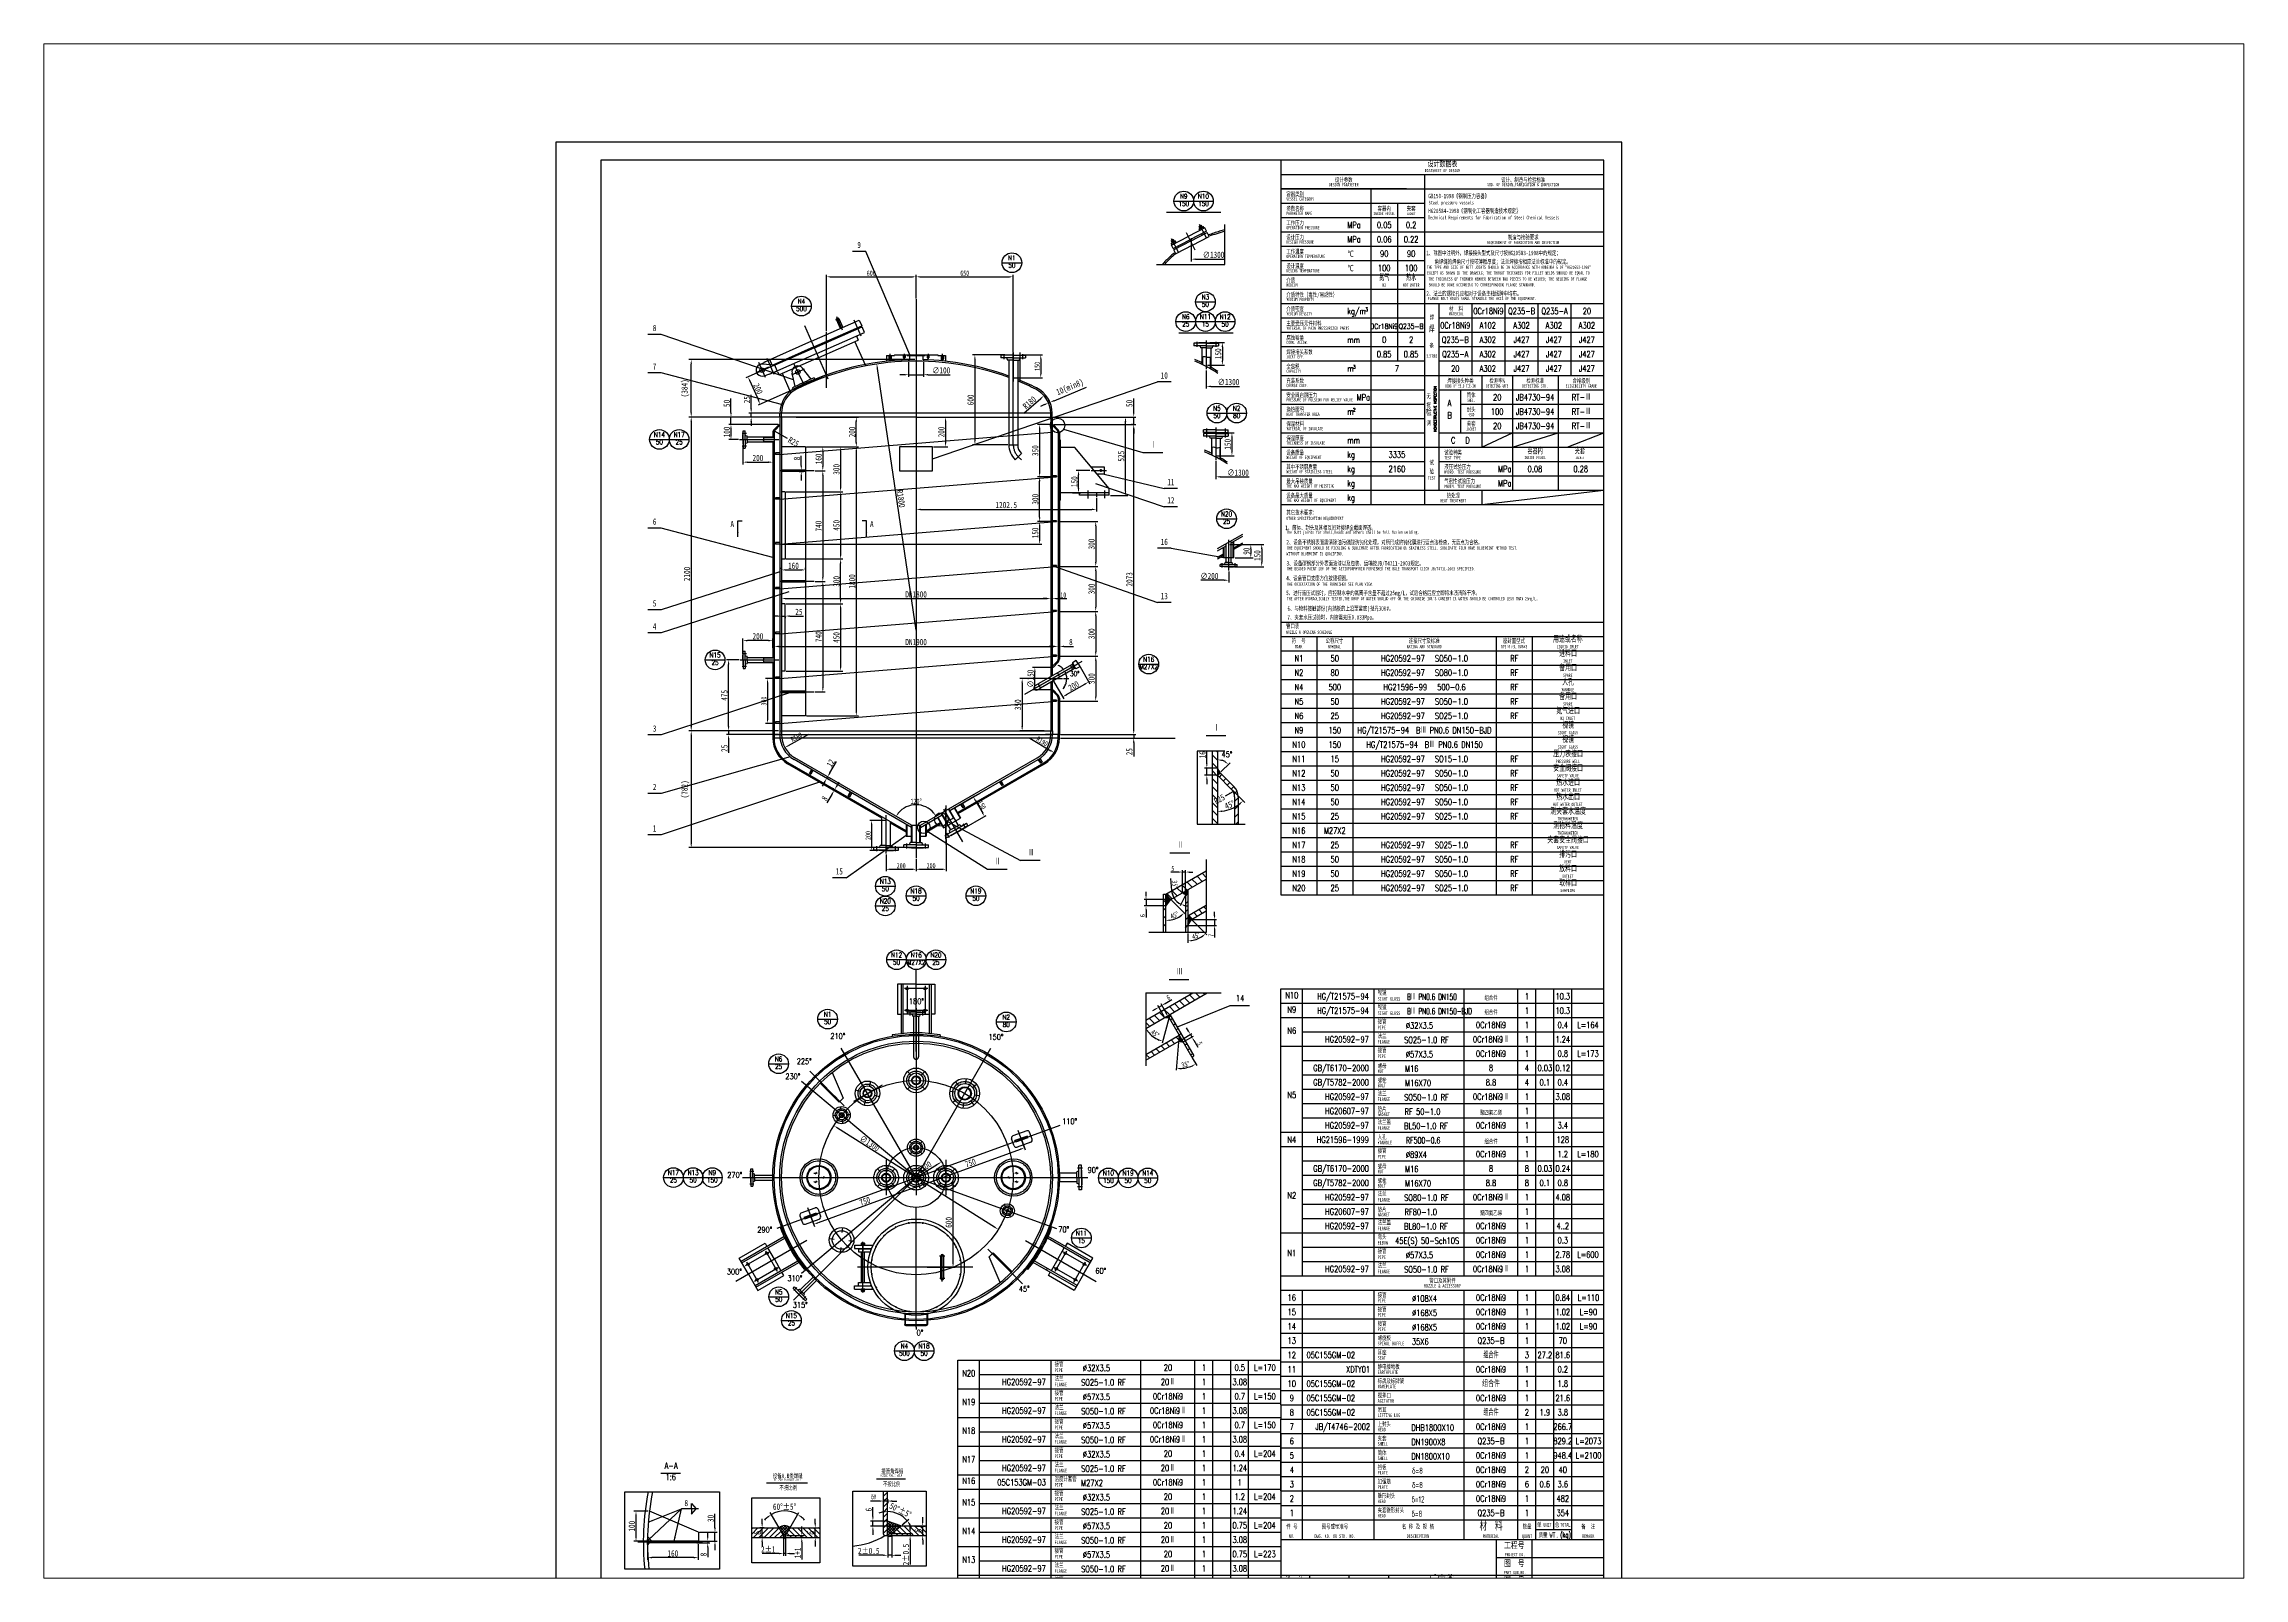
# Paper-space layout 'Layout1' of a CAD drawing. Extents: x 1.13 to 10.18, y 0.79 to 7.1.
# The model-space entities are those that its viewports show. They can reach past a viewport. Long polylines and large blocks are cut down to what shows.
import ezdxf
from ezdxf.enums import TextEntityAlignment as Align

# ---------------------------------------------------------------- set-up
doc = ezdxf.new("R2010")
doc.units = 0
doc.header["$MEASUREMENT"] = 0
for name, pattern in [('ACAD_ISO02W100', [15, 12, -3]), ('ACAD_ISO12W100', [22, 12, -3, 0.5, -3, 0.5, -3]), ('CENTER', [50.8, 31.75, -6.35, 6.35, -6.35])]:
    doc.linetypes.add(name, pattern=pattern)
doc.layers.get('0').update_dxf_attribs({"linetype": 'CONTINUOUS'})
doc.layers.get('DEFPOINTS').update_dxf_attribs({"linetype": 'CONTINUOUS'})
for name, color, linetype in [('1', 5, 'CONTINUOUS'), ('2', 3, 'CONTINUOUS'), ('3', 1, 'CENTER'), ('4', 2, 'CONTINUOUS'), ('5', 6, 'CONTINUOUS'), ('6', 4, 'ACAD_ISO02W100'), ('7', 6, 'ACAD_ISO12W100'), ('8', 7, 'CONTINUOUS')]:
    doc.layers.add(name, color=color, linetype=linetype)
doc.styles.add('1', font='NSimSun.ttf', dxfattribs={"width": 0.7, "height": 3.5})
doc.styles.add('2', font='romans.shx', dxfattribs={"width": 0.7, "height": 3.5, "bigfont": 'hztxt.shx'})
doc.styles.get("Standard").update_dxf_attribs({"font": 'NSimSun.ttf', "width": 0.7, "height": 30})
doc.styles.add('XXX', font='romans.shx', dxfattribs={"width": 0.7, "height": 3.5, "bigfont": 'hztxt.shx'})
doc.styles.add('Z1', font='romans.shx', dxfattribs={"width": 0.7, "height": 3.5, "bigfont": 'hztxt.shx'})
doc.dimstyles.get("Standard").update_dxf_attribs({"dimtxt": 0.18, "dimasz": 0.18, "dimexe": 0.18, "dimexo": 0.0625, "dimgap": 0.09, "dimtad": 0, "dimtih": 1, "dimtoh": 1, "dimdec": 4, "dimzin": 0, "dimdsep": 46, "dimtxsty": 'Standard', "dimcen": 0.09, "dimadec": 0, "dimazin": 0, "dimtfac": 1, "dimtdec": 4, "dimtofl": 0, "dimtmove": 0, "dimatfit": 3, "dimfxl": 1, "dimtolj": 1, "dimtzin": 0, "dimarcsym": 0})

psp = doc.layouts.get("Layout1")

msp = doc.modelspace()

# ---------------------------------------------------------------- texts
at = {"layer": '4', "width": 0.7}
for s, height, style, p in [('30%%D', 32.4, 'XXX', (-92973.4348, -65307.46)), ('45%%D', 37.8, 'XXX', (-91955.4175, -65851.2291)), ('8', 42, '1', (-95571.0967, -70862.9311))]:
    msp.add_text(s, height=height, dxfattribs=dict(at, style=style)).set_placement(p, align=Align.BOTTOM_CENTER)
at = {"layer": '4', "insert": (-90599.8211, -62882.1988), "char_height": 30, "attachment_point": 1}
msp.add_mtext('焊', dxfattribs=at)
at = {"layer": '4', "insert": (-92435.7597, -67689.4948), "char_height": 35, "attachment_point": 5, "rotation": 322.5}
msp.add_mtext('\\A1;45°', dxfattribs=at)
at = {"layer": '4', "insert": (-94336.5002, -70771.309), "char_height": 33, "width": 68.24925, "attachment_point": 1, "style": '2'}
msp.add_mtext('δt', dxfattribs=at)
at = {"layer": '5', "style": '1'}
for s, height, width, p in [('DATASHEET OF DESIGN', 21.6, 0.7, (-90514.4161, -61932.2348)), ('DESIGN PARAMETER', 21.6, 0.7, (-91174.4161, -62026.5819)), ('STD. OF DESIGN,FABRICATION & INSPECTION', 21.6, 0.7, (-89974.4161, -62026.0183)), ('INSIDE VESSEL', 19.2, 0.7, (-90903.9316, -62218.5819)), ('JACKET', 16.8, 0.7, (-90723.9316, -62218.0183)), ('REQUIREMENT OF FABRICATION AND INSPECTION', 18, 0.8, (-89974.4161, -62410.7844)), ('N2', 21.6, 0.7, (-90903.9316, -62698.5819)), ('HOT WATER', 21.6, 0.7, (-90723.9316, -62698.5819)), ('MATERIAL', 21.6, 0.7, (-90422.0445, -62891.1797)), ('ELECTRODE', 21.6, 0.45, (-90586.4161, -63173.4018)), ('KIND OF WELD TIE-IN', 21.6, 0.6, (-90394.4161, -63373.66)), ('DETECTING RATE', 21.6, 0.6, (-90148.4161, -63373.66)), ('DETECTING STD.', 21.6, 0.7, (-89894.6771, -63373.66)), ('ELIGIBILITY GRADE', 21.6, 0.7, (-89585.7886, -63373.66)), ('SHELL', 21.6, 0.6, (-90322.4161, -63469.66)), ('HEAD', 21.6, 0.6, (-90322.4161, -63565.66)), ('JACKET', 21.6, 0.6, (-90322.4161, -63661.66)), ('INSIDE VESSEL', 19.2, 0.7, (-89894.8683, -63850.5819)), ('JACKET', 16.8, 0.7, (-89595.8177, -63850.0183)), ('TEST', 21.6, 0.7, (-90586.4161, -63988.4716)), ('HEAT TREATMENT', 21.6, 0.7, (-90442.4161, -64140.6347)), ('MARK', 21.6, 0.7, (-91476.3333, -65116.9957)), ('NOMINAL', 21.6, 0.7, (-91236.3333, -65116.9957)), ('RATING AND STANDARD', 21.6, 0.7, (-90636.3333, -65116.9957)), ('TYPE OF SEAL SURFACE', 21.6, 0.5, (-90036.3333, -65116.9957)), ('LIQUID INLET', 21.6, 0.7, (-89676.3333, -65116.9957)), ('SPARE', 21.6, 0.7, (-89676.3333, -65308.9957)), ('INLET', 21.6, 0.7, (-89676.3333, -65212.9957)), ('MANHOLE', 21.6, 0.7, (-89676.3333, -65404.9957)), ('N2 INLET', 21.6, 0.7, (-89676.3333, -65596.9957)), ('SPARE', 21.6, 0.7, (-89676.3333, -65500.9957)), ('SIGHT GLASS', 21.6, 0.7, (-89676.3333, -65692.9957)), ('PRESSURE WELL', 21.6, 0.7, (-89676.3333, -65884.9957)), ('SIGHT GLASS', 21.6, 0.7, (-89676.3333, -65788.9957)), ('HOT WATER INLET', 21.6, 0.7, (-89676.3333, -66076.9957)), ('SAFETY VALVE', 21.6, 0.7, (-89676.3333, -65980.9957)), ('HOT WATER OUTLET', 21.6, 0.7, (-89676.3333, -66172.9957)), ('THERMOMETER', 21.6, 0.7, (-89676.3333, -66268.9957)), ('THERMOMETER', 21.6, 0.7, (-89676.3333, -66364.9957)), ('SAFETY VALVE', 21.6, 0.7, (-89676.3333, -66460.9957)), ('OUTLET', 21.6, 0.7, (-89676.3333, -66652.9957)), ('VENT', 21.6, 0.7, (-89676.3333, -66556.9957)), ('SAMPLING', 21.6, 0.7, (-89676.3333, -66748.9957)), ('NOZZLE & ACCESSORY', 24, 0.7, (-90514.4161, -69395.7206)), ('NET A&B CATEGORY WELD', 15.1875, 0.7, (-94896.977, -70685.6093)), ('NOZZLE ANGLE WELD', 15.1875, 0.7, (-94201.7096, -70657.1001))]:
    msp.add_text(s, height=height, dxfattribs=dict(at, width=width)).set_placement(p, align=Align.BOTTOM_CENTER)
at = {"layer": '5', "style": '1', "width": 0.7}
for s, height, p in [('VESSEL CATEGORY', 21.6, (-91558.4161, -62122.5819)), ('PARAMETER NAME', 21.6, (-91558.4161, -62218.5819)), ('OPERATION PRESSURE', 21.6, (-91558.4161, -62314.5819)), ('OPERATION TEMPERATURE', 21.6, (-91558.4161, -62506.5819)), ('DESIGN PRESSURE', 21.6, (-91558.4161, -62410.5819)), ('DESING TEMPERATURE', 21.6, (-91557.9084, -62602.5819)), ('THE TYPE AND SIZE OF BUTT JOINTS SHOULD BE IN ACCORDANCE WITH ADDENDA G OF "HG20583-1998" ', 21.6, (-90619.1386, -62578.975)), ('EXCEPT AS SHOWN IN THE DRAWING; THE THROAT THICKNESS FDR FILLET WELDS SHOULD BE EQUAL TO', 21.6, (-90616.7959, -62617.169)), (' THE THICKNESS OF THINNER MEMBER BETWEEN TWO PIECES TO BE WELDED; THE WELDING OF FLANGE', 21.6, (-90619.6665, -62657.7103)), (' SHOULD BE DONE ACCORDING TO CORRESPONDING FLANGE STANDARD.', 21.6, (-90619.6665, -62696.6283)), ('MEDIUM PROPERTY', 21.6, (-91558.4161, -62794.5819)), ('MEDIUM', 21.6, (-91557.9084, -62698.5819)), ('MEDIUM DENSITY', 21.6, (-91558.4161, -62890.5819)), ('MATERIAL OF MAIN PRESSURIZED PARTS', 21.6, (-91558.4161, -62986.5819)), ('CORR. ALLOW.', 21.6, (-91558.4161, -63082.5819)), ('CAPACITY', 21.6, (-91558.4161, -63274.5819)), ('JOINT EFF.', 21.6, (-91558.4161, -63178.5819)), ('CHARGE COEF.', 21.6, (-91558.4161, -63370.5819)), ('HEAT TRANSFER AREA', 21.6, (-91558.4161, -63562.5819)), ('PRESSURE OF PULSEON FOR RELIEF VALVE ', 21.6, (-91558.4161, -63466.5819)), ('MATERIAL OF INSULATE', 21.6, (-91558.4161, -63658.5819)), ('WEIGHT OF EQUIPMENT', 21.6, (-91558.4161, -63850.5819)), ('THICKNESS OF INSULATE', 21.6, (-91558.4161, -63754.5819)), ('TEST TYPE', 21.6, (-90502.4161, -63853.66)), ('WEIGHT OF STAINLESS STEEL', 21.6, (-91558.4161, -63946.5819)), ('HYDRO. TEST PRESSURE', 21.6, (-90502.4161, -63949.66)), ('THE MAX WEIGHT OF HOISTING', 21.6, (-91558.4161, -64042.5819)), ('THE MAX WEIGHT OF EQUIPMENT', 21.6, (-91558.4161, -64138.5819)), ('PNUEM. TEST PRESSURE', 21.6, (-90502.4161, -64045.66)), ('OTHER SPECIFICATION REQUIREMENT', 21.6, (-91558.5062, -64259.723)), ('The butt joints for shell,heads and others shall be full fusion welding.', 21.6, (-91558.0846, -64351.5351)), ('THE EQUIPMENT SHOULD BE PICKLING & SUBLIMATE AFTER FABRICATION ON STAINLESS STELL. SUBLIMATE FILM HAVE BLUEPOINT METHOD TEST. ', 21.6, (-91553.5237, -64457.6773)), ('WITHOUT BLOEPOINT IS QUALIFIND.', 21.6, (-91557.9084, -64496.1032)), ('THE BEADED PAINT SUM OF THE AETIOPORPHYRIN FURNISHED THE BALE TRANSPORT CLICK JB/T4711-2003 SPECIFIED.', 21.6, (-91553.5237, -64596.4262)), ('THE ORIENTATION OF THE FURNISHED SEE PLAN VIEW.', 21.6, (-91553.5237, -64699.26)), ("THE AFTER HYDRAOLICALLY TESTED,THE DROP OF WATER SHOLUD OFF OR THE CHIORIDE ION'S CONIENT IN WATER SHOULD BE CONTROLED LESS THAN 25mg/L.", 21.6, (-91554.7838, -64796.1576)), ('NOZZLE & OPENING SCHEDULE', 21.6, (-91560.3333, -65020.9957)), ('SIGHT GLASS', 24, (-90947.7314, -67475.6642)), ('SIGHT GLASS', 24, (-90947.7314, -67571.6642)), ('PIPE', 24, (-90947.7314, -67667.6642)), ('FLANGE', 24, (-90947.7314, -67763.6642)), ('NUT', 24, (-90947.7313, -67958.718)), ('PIPE', 24, (-90947.7314, -67859.6642)), ('BOLT', 24, (-90947.7313, -68054.718)), ('GASKET', 24, (-90947.7313, -68246.718)), ('FLANGE', 24, (-90947.7314, -68147.6642)), ('MANHOLE', 24, (-90947.7314, -68437.5404)), ('FLANGE', 24, (-90947.7314, -68339.6642)), ('PIPE', 24, (-90947.7314, -68531.6642)), ('NUT', 24, (-90947.7313, -68630.7179)), ('BOLT', 24, (-90947.7313, -68726.7179)), ('FLANGE', 24, (-90947.7314, -68819.6642)), ('GASKET', 24, (-90947.7313, -68918.7179)), ('FLANGE', 24, (-90947.7314, -69011.6642)), ('ELBOW', 24, (-90947.7314, -69107.6641)), ('PIPE', 24, (-90947.7314, -69203.6641)), ('FLANGE', 24, (-90947.7314, -69299.6641)), ('PIPE', 24, (-90947.7314, -69493.5404)), ('PIPE', 24, (-90947.7314, -69589.5404)), ('PIPE', 24, (-90947.7314, -69685.5404)), ('SPIRAL BAFFLE', 24, (-90947.7314, -69781.5404)), ('SEAT', 24, (-90947.7314, -69877.5404)), ('PIPE', 24, (-93107.7314, -69959.6642)), ('FLANGE', 24, (-93107.7314, -70055.6642)), ('EARTHPLATE', 24, (-90947.7314, -69973.5404)), ('PIPE', 24, (-93107.7314, -70151.6642)), ('AGITATOR', 24, (-90947.7314, -70165.5404)), ('NAMEPLATE', 24, (-90947.7314, -70069.5404)), ('PIPE', 24, (-93107.7314, -70343.6642)), ('FLANGE', 24, (-93107.7314, -70247.6642)), ('LIFTING LUG', 24, (-90947.7314, -70261.5404)), ('FLANGE', 24, (-93107.7314, -70439.6642)), ('SHELL', 24, (-90947.7314, -70453.5404)), ('HEAD', 24, (-90947.7314, -70357.5404)), ('PIPE', 24, (-93107.7314, -70535.6642)), ('FLANGE', 24, (-93107.7314, -70631.6642)), ('SHELL', 24, (-90947.7314, -70549.5404)), ('PIPE', 24, (-93107.7314, -70727.6642)), ('PLATE', 24, (-90947.7314, -70645.5404)), ('PLATE', 24, (-90947.7314, -70741.5404)), ('PIPE', 24, (-93107.7314, -70823.6642)), ('FLANGE', 24, (-93107.7314, -70919.6642)), ('HEAD', 24, (-90947.7314, -70837.5404)), ('HEAD', 24, (-90947.7314, -70933.5404)), ('PIPE', 24, (-93107.7314, -71015.6642)), ('PIPE', 24, (-93107.7314, -71207.6642)), ('FLANGE', 24, (-93107.7314, -71111.6642)), ('FLANGE', 24, (-93107.7314, -71303.6642)), ('PIPE', 24, (-93107.7314, -71399.6642))]:
    msp.add_text(s, height=height, dxfattribs=at).set_placement(p, align=Align.BOTTOM_LEFT)
for s, p in [('Technical Requirements for Fabrication of Steel Chenical Vessels', (-90611.3352, -62241.5557)), ('Steel pressure vessels', (-90606.349, -62141.6787))]:
    msp.add_text(s, height=24, dxfattribs=at).set_placement(p)
for s, height, p in [('NO.', 24, (-91521.4962, -71050.8528)), ('DWG. NO. OR STD. NO.', 24, (-91233.3818, -71050.8528)), ('DESCRIPTION', 24, (-90678.5533, -71050.8528)), ('MATERIAL', 24, (-90189.3659, -71050.8528)), ('QUANT', 24, (-89948.586, -71050.8528)), ('UNIT', 24, (-89812.5262, -70974.8943)), ('WT.', 36, (-89767.9912, -71042.5149)), ('TOTAL', 24, (-89693.0143, -70974.8943)), ('REMARK', 24, (-89540.1064, -71050.8528)), ('PROJECT NO.', 21.6, (-90029.8425, -71174.5209)), ('PART SUB.NO.', 21.6, (-90029.8425, -71294.5209)), ('DESIGN', 21.6, (-91498.6101, -71390.5209)), ('CLIENT', 21.6, (-90029.8425, -71390.5209))]:
    msp.add_text(s, height=height, dxfattribs=at).set_placement(p, align=Align.MIDDLE_CENTER)
at = {"layer": '5', "insert": (-90571.2899, -63663.0066), "char_height": 18, "width": 318.27072, "attachment_point": 1, "rotation": 90, "style": 'Z1'}
msp.add_mtext('NONDESTRUCTIVE INSPECTION', dxfattribs=at)
at = {"layer": '8'}
for s, height, style, width, p in [('设计数据表', 42, '2', 0.7, (-90514.4161, -61905.101)), ('N9', 32.4, 'XXX', 0.7, (-92244.3569, -62112.5652)), ('N10', 32.4, 'XXX', 0.7, (-92112.6058, -62112.5652)), ('150', 32.4, 'XXX', 0.7, (-92244.3569, -62162.2476)), ('150', 32.4, 'XXX', 0.7, (-92112.6058, -62162.2476)), ('0.05', 42, '2', 0.7, (-90903.9316, -62313.101)), ('0.06', 42, '2', 0.7, (-90903.9316, -62409.101)), ('0.22', 42, '2', 0.7, (-90723.9316, -62409.101)), ('0.2', 42, '2', 0.7, (-90723.9316, -62313.101)), ('9', 42, '1', 0.7, (-94415.3118, -62445.9284)), ('N1', 32.4, 'XXX', 0.7, (-93393.8542, -62525.3501)), ('90', 42, '2', 0.7, (-90903.9316, -62505.101)), ('90', 42, '2', 0.7, (-90723.9316, -62505.101)), ('50', 32.4, 'XXX', 0.7, (-93393.8542, -62575.0325)), ('100', 42, '2', 0.7, (-90903.9316, -62601.101)), ('氮气', 42, '2', 0.6, (-90903.9316, -62665.3585)), ('100', 42, '2', 0.7, (-90723.9316, -62601.101)), ('热水', 42, '2', 0.6, (-90723.9316, -62665.3585)), ('N4', 32.4, 'XXX', 0.7, (-94801.0589, -62815.131)), ('N3', 32.4, 'XXX', 0.7, (-92099.3656, -62786.9416)), ('50', 32.4, 'XXX', 0.7, (-92099.3656, -62836.624)), ('8', 42, '1', 0.7, (-95782.8857, -63001.7847)), ('500', 32.4, 'XXX', 0.7, (-94801.0589, -62864.8133)), ('N6', 32.4, 'XXX', 0.7, (-92231.1167, -62918.6927)), ('25', 32.4, 'XXX', 0.7, (-92231.1167, -62968.3751)), ('N11', 32.4, 'XXX', 0.7, (-92099.3656, -62918.6927)), ('15', 32.4, 'XXX', 0.7, (-92099.3656, -62968.3751)), ('N12', 32.4, 'XXX', 0.7, (-91967.6168, -62919.2415)), ('50', 32.4, 'XXX', 0.7, (-91967.6168, -62968.9239)), ('0Cr18Ni9', 35, '2', 0.7, (-90903.9316, -62985.101)), ('Q235-B', 35, '2', 0.7, (-90723.9316, -62985.101)), ('焊', 42, '2', 0.7, (-90586.4161, -63009.9963)), ('0Cr18Ni9', 42, '2', 0.7, (-90428.5737, -62985.101)), ('0Cr18Ni9', 42, '2', 0.7, (-90207.0417, -62889.101)), ('A102', 42, '2', 0.7, (-90211.4013, -62985.101)), ('Q235-B', 42, '2', 0.7, (-89985.402, -62889.101)), ('A302', 42, '2', 0.7, (-89985.402, -62985.101)), ('Q235-A', 42, '2', 0.7, (-89764.602, -62889.101)), ('A302', 42, '2', 0.7, (-89769.1549, -62985.101)), ('A302', 42, '2', 0.7, (-89548.3549, -62985.101)), ('20', 42, '2', 0.7, (-89548.3549, -62889.101)), ('0', 42, '2', 0.7, (-90903.9316, -63081.101)), ('2', 42, '2', 0.7, (-90723.9316, -63081.101)), ('Q235-B', 42, '2', 0.7, (-90428.5737, -63081.101)), ('A302', 42, '2', 0.7, (-90211.4013, -63081.101)), ('J427', 42, '2', 0.7, (-89985.402, -63081.101)), ('J427', 42, '2', 0.7, (-89769.1549, -63081.101)), ('J427', 42, '2', 0.7, (-89548.3549, -63081.101)), ('7', 42, '1', 0.7, (-95782.8857, -63259.4958)), ('0.85', 42, '2', 0.7, (-90904.5673, -63177.101)), ('7', 42, '2', 0.7, (-90818.9429, -63273.101)), ('0.85', 42, '2', 0.7, (-90724.5673, -63177.101)), ('Q235-A', 42, '2', 0.7, (-90428.5737, -63177.101)), ('20', 42, '2', 0.7, (-90428.5737, -63273.101)), ('A302', 42, '2', 0.7, (-90211.4013, -63177.101)), ('A302', 42, '2', 0.7, (-90211.4013, -63273.101)), ('J427', 42, '2', 0.7, (-89985.402, -63177.101)), ('J427', 42, '2', 0.7, (-89985.402, -63273.101)), ('J427', 42, '2', 0.7, (-89769.1549, -63177.101)), ('J427', 42, '2', 0.7, (-89769.1549, -63273.101)), ('J427', 42, '2', 0.7, (-89548.3549, -63177.101)), ('J427', 42, '2', 0.7, (-89548.3549, -63273.101)), ('10', 42, '1', 0.7, (-92374.6333, -63319.545)), ('N5', 32.4, 'XXX', 0.7, (-92022.2383, -63531.321)), ('50', 32.4, 'XXX', 0.7, (-92022.2383, -63581.0034)), ('N2', 32.4, 'XXX', 0.7, (-91890.4872, -63531.321)), ('80', 32.4, 'XXX', 0.7, (-91890.4872, -63581.0034)), ('检', 42, '2', 0.7, (-90606.1085, -63567.0054)), ('A', 42, '2', 0.7, (-90466.4161, -63504.3311)), ('B', 42, '2', 0.7, (-90466.4161, -63586.2705)), ('100', 42, '2', 0.7, (-90148.4161, -63561.101)), ('20', 42, '2', 0.7, (-90148.4161, -63465.101)), ('JB4730-94', 42, '2', 0.7, (-89894.6771, -63465.101)), ('JB4730-94', 42, '2', 0.7, (-89894.6771, -63561.101)), ('RT-Ⅲ', 42, '2', 0.7, (-89585.7886, -63465.101)), ('RT-Ⅲ', 42, '2', 0.7, (-89585.7886, -63561.101)), ('N14', 32.4, 'XXX', 0.7, (-95750.4808, -63707.46)), ('N17', 32.4, 'XXX', 0.7, (-95618.7297, -63707.46)), ('C   D', 42, '2', 0.7, (-90394.4161, -63753.101)), ('20', 42, '2', 0.7, (-90148.4161, -63657.101)), ('JB4730-94', 42, '2', 0.7, (-89894.6771, -63657.101)), ('RT-Ⅲ', 42, '2', 0.7, (-89585.7886, -63657.101)), ('50', 32.4, 'XXX', 0.7, (-95750.4808, -63757.1423)), ('25', 32.4, 'XXX', 0.7, (-95618.7297, -63757.1423)), ('Ⅰ', 42, '2', 0.7, (-92446.926, -63784.8683)), ('3335', 42, '2', 0.7, (-90818.9429, -63849.101)), ('容器内', 42, '2', 0.6, (-89894.8683, -63825.101)), ('夹套', 42, '2', 0.6, (-89595.8177, -63825.101)), ('11', 42, '1', 0.7, (-92330.6333, -64032.8876)), ('2160', 42, '2', 0.7, (-90818.9429, -63945.101)), ('0.08', 42, '2', 0.7, (-89895.9446, -63945.101)), ('0.28', 42, '2', 0.7, (-89589.9446, -63945.101)), ('12', 42, '1', 0.7, (-92330.6333, -64154.5088)), ('6', 42, '1', 0.7, (-95782.8857, -64297.3704)), ('A', 42, '1', 0.7, (-95263.5642, -64313.1847)), ('A', 42, '1', 0.7, (-94330.2996, -64313.1847)), ('N20', 32.4, 'XXX', 0.7, (-91958.0392, -64238.198)), ('25', 32.4, 'XXX', 0.7, (-91958.0392, -64287.8804)), ('16', 42, '1', 0.7, (-92374.6333, -64432.4995)), ('5', 42, '1', 0.7, (-95782.8857, -64843.9991)), ('13', 42, '1', 0.7, (-92374.6333, -64795.5958)), ('4', 42, '1', 0.7, (-95782.8857, -64998.6258)), ('N15', 32.4, 'XXX', 0.7, (-95378.3241, -65182.46)), ('N16', 32.4, 'XXX', 0.7, (-92478.5838, -65210.8532)), ('N1', 42, '2', 0.7, (-91474.4161, -65212.8003)), ('50', 42, '2', 0.7, (-91234.4161, -65212.8003)), ('HG20592-97   SO50-1.0', 42, '2', 0.7, (-90634.4161, -65212.8003)), ('RF', 42, '2', 0.7, (-90034.4161, -65212.8003)), ('用途或名称', 42, '2', 0.7, (-89676.4138, -65084.8334)), ('进料口', 42, '2', 0.7, (-89674.4161, -65180.2886)), ('25', 32.4, 'XXX', 0.7, (-95378.3241, -65232.1423)), ('M27X2', 32.4, 'XXX', 0.7, (-92478.5838, -65260.5356)), ('N2', 42, '2', 0.7, (-91474.4161, -65308.8003)), ('80', 42, '2', 0.7, (-91234.4161, -65308.8003)), ('HG20592-97   SO80-1.0', 42, '2', 0.7, (-90634.4161, -65308.8003)), ('RF', 42, '2', 0.7, (-90034.4161, -65308.8003)), ('备用口', 42, '2', 0.7, (-89674.4161, -65276.2886)), ('人孔', 42, '2', 0.7, (-89674.4161, -65372.2886)), ('N4', 42, '2', 0.7, (-91474.4161, -65404.8003)), ('N5', 42, '2', 0.7, (-91474.4161, -65500.8003)), ('500', 42, '2', 0.7, (-91234.4161, -65404.8003)), ('50', 42, '2', 0.7, (-91234.4161, -65500.8003)), ('HG20592-97   SO50-1.0', 42, '2', 0.7, (-90634.4161, -65500.8003)), ('HG21596-99   500-0.6', 42, '2', 0.7, (-90634.4161, -65404.8003)), ('RF', 42, '2', 0.7, (-90034.4161, -65404.8003)), ('RF', 42, '2', 0.7, (-90034.4161, -65500.8003)), ('备用口', 42, '2', 0.7, (-89674.4161, -65468.2886)), ('N6', 42, '2', 0.7, (-91474.4161, -65596.8003)), ('25', 42, '2', 0.7, (-91234.4161, -65596.8003)), ('HG20592-97   SO25-1.0', 42, '2', 0.7, (-90634.4161, -65596.8003)), ('RF', 42, '2', 0.7, (-90034.4161, -65596.8003)), ('氮气进口', 42, '2', 0.7, (-89674.4161, -65564.2886)), ('视镜', 42, '2', 0.7, (-89674.4161, -65660.2886)), ('3', 42, '1', 0.7, (-95782.8857, -65681.5198)), ('Ⅰ', 42, '2', 0.7, (-92026.4463, -65678.3555)), ('N10', 42, '2', 0.7, (-91474.4161, -65788.8003)), ('N9', 42, '2', 0.7, (-91474.4161, -65692.8003)), ('150', 42, '2', 0.7, (-91234.4161, -65692.8003)), ('150', 42, '2', 0.7, (-91234.4161, -65788.8003)), ('HG/T21575-94  BⅢ PN0.6 DN150-BJD', 42, '2', 0.7, (-90634.4161, -65692.8003)), ('HG/T21575-94  BⅢ PN0.6 DN150', 42, '2', 0.7, (-90634.4161, -65788.8003)), ('视镜', 42, '2', 0.7, (-89674.4161, -65756.2886)), ('N11', 42, '2', 0.7, (-91474.4161, -65884.8003)), ('15', 42, '2', 0.7, (-91234.4161, -65884.8003)), ('HG20592-97   SO15-1.0', 42, '2', 0.7, (-90634.4161, -65884.8003)), ('RF', 42, '2', 0.7, (-90034.4161, -65884.8003)), ('压力表接口', 42, '2', 0.7, (-89674.4161, -65852.2886)), ('安全阀接口', 42, '2', 0.7, (-89674.4161, -65948.2886)), ('2', 42, '1', 0.7, (-95782.8857, -66072.1254)), ('N12', 42, '2', 0.7, (-91474.4161, -65980.8003)), ('N13', 42, '2', 0.7, (-91474.4161, -66076.8003)), ('50', 42, '2', 0.7, (-91234.4161, -65980.8003)), ('50', 42, '2', 0.7, (-91234.4161, -66076.8003)), ('HG20592-97   SO50-1.0', 42, '2', 0.7, (-90634.4161, -65980.8003)), ('HG20592-97   SO50-1.0', 42, '2', 0.7, (-90634.4161, -66076.8003)), ('RF', 42, '2', 0.7, (-90034.4161, -65980.8003)), ('RF', 42, '2', 0.7, (-90034.4161, -66076.8003)), ('热水进口', 42, '2', 0.7, (-89674.4161, -66044.2886)), ('N14', 42, '2', 0.7, (-91474.4161, -66172.8003)), ('50', 42, '2', 0.7, (-91234.4161, -66172.8003)), ('HG20592-97   SO50-1.0', 42, '2', 0.7, (-90634.4161, -66172.8003)), ('RF', 42, '2', 0.7, (-90034.4161, -66172.8003)), ('测夹套水温度', 42, '2', 0.7, (-89674.4161, -66236.2886)), ('热水出口', 42, '2', 0.7, (-89674.4161, -66140.2886)), ('1', 42, '1', 0.7, (-95782.8857, -66349.7658)), ('N15', 42, '2', 0.7, (-91474.4161, -66268.8003)), ('N16', 42, '2', 0.7, (-91474.4161, -66364.8003)), ('M27X2', 42, '2', 0.7, (-91234.4161, -66364.8003)), ('25', 42, '2', 0.7, (-91234.4161, -66268.8003)), ('HG20592-97   SO25-1.0', 42, '2', 0.7, (-90634.4161, -66268.8003)), ('RF', 42, '2', 0.7, (-90034.4161, -66268.8003)), ('测物料温度', 42, '2', 0.7, (-89674.4161, -66332.2886)), ('Ⅲ', 42, '2', 0.7, (-93266.5981, -66513.1061)), ('Ⅱ', 42, '2', 0.7, (-92267.2318, -66462.601)), ('N17', 42, '2', 0.7, (-91474.4161, -66460.8003)), ('25', 42, '2', 0.7, (-91234.4161, -66460.8003)), ('HG20592-97   SO25-1.0', 42, '2', 0.7, (-90634.4161, -66460.8003)), ('RF', 42, '2', 0.7, (-90034.4161, -66460.8003)), ('夹套安全阀接口', 42, '2', 0.7, (-89674.4161, -66428.2886)), ('排污口', 42, '2', 0.7, (-89674.4161, -66524.2886)), ('15', 42, '1', 0.7, (-94547.4252, -66637.115)), ('Ⅱ', 42, '2', 0.7, (-93488.577, -66572.7754)), ('N18', 42, '2', 0.7, (-91474.4161, -66556.8003)), ('N19', 42, '2', 0.7, (-91474.4161, -66652.8003)), ('50', 42, '2', 0.7, (-91234.4161, -66556.8003)), ('50', 42, '2', 0.7, (-91234.4161, -66652.8003)), ('HG20592-97   SO50-1.0', 42, '2', 0.7, (-90634.4161, -66556.8003)), ('HG20592-97   SO50-1.0', 42, '2', 0.7, (-90634.4161, -66652.8003)), ('RF', 42, '2', 0.7, (-90034.4161, -66556.8003)), ('RF', 42, '2', 0.7, (-90034.4161, -66652.8003)), ('放料口', 42, '2', 0.7, (-89674.4161, -66620.2886)), ('N13', 32.4, 'XXX', 0.7, (-94240.0052, -66696.5864)), ('N20', 32.4, 'XXX', 0.7, (-94240.0052, -66828.3376)), ('50', 32.4, 'XXX', 0.7, (-94240.0052, -66746.2688)), ('N18', 32.4, 'XXX', 0.7, (-94034.3296, -66760.5369)), ('50', 32.4, 'XXX', 0.7, (-94034.3296, -66810.2193)), ('N19', 32.4, 'XXX', 0.7, (-93634.3296, -66760.5369)), ('50', 32.4, 'XXX', 0.7, (-93634.3296, -66810.2193)), ('N20', 42, '2', 0.7, (-91474.4161, -66748.8003)), ('25', 42, '2', 0.7, (-91234.4161, -66748.8003)), ('HG20592-97   SO25-1.0', 42, '2', 0.7, (-90634.4161, -66748.8003)), ('RF', 42, '2', 0.7, (-90034.4161, -66748.8003)), ('取样口', 42, '2', 0.7, (-89674.4161, -66716.2886)), ('25', 32.4, 'XXX', 0.7, (-94240.0052, -66878.0199)), ('Ⅲ', 42, '2', 0.7, (-92272.3512, -67310.0845)), ('180%%D', 37.8, 'XXX', 0.7, (-94032.2394, -67502.9904)), ('14', 42, '2', 0.7, (-91867.6952, -67485.4617)), ('N10', 42, '2', 0.7, (-91521.8078, -67465.758)), ('N9', 42, '2', 0.7, (-91521.8078, -67561.758)), ('1', 42, '2', 0.7, (-89949.8078, -67473.101)), ('1', 42, '2', 0.7, (-89949.8078, -67569.101)), ('10.3', 42, '2', 0.7, (-89709.8078, -67473.101)), ('10.3', 42, '2', 0.7, (-89709.8078, -67569.101)), ('N1', 32.4, 'XXX', 0.7, (-94625.8215, -67585.7326)), ('50', 32.4, 'XXX', 0.7, (-94625.8215, -67635.4149)), ('N2', 32.4, 'XXX', 0.7, (-93431.154, -67604.7281)), ('80', 32.4, 'XXX', 0.7, (-93431.154, -67654.4105)), ('N6', 42, '2', 0.7, (-91521.8078, -67702.6109)), ('0Cr18Ni9', 42, '2', 0.7, (-90189.8078, -67665.101)), ('1', 42, '2', 0.7, (-89949.8078, -67665.101)), ('0.4', 42, '2', 0.7, (-89709.8078, -67665.101)), ('L=164', 42, '2', 0.7, (-89541.5596, -67665.101)), ('210%%D', 37.8, 'XXX', 0.7, (-94557.6571, -67736.2921)), ('150%%D', 37.8, 'XXX', 0.7, (-93500.0612, -67741.2753)), ('0Cr18Ni9Ⅱ', 42, '2', 0.7, (-90189.8078, -67761.101)), ('0Cr18Ni9', 42, '2', 0.7, (-90189.8078, -67857.101)), ('1', 42, '2', 0.7, (-89949.8078, -67761.101)), ('1', 42, '2', 0.7, (-89949.8078, -67857.101)), ('1.24', 42, '2', 0.7, (-89709.8078, -67761.101)), ('0.8', 42, '2', 0.7, (-89709.8078, -67857.101)), ('L=173', 42, '2', 0.7, (-89541.5596, -67857.101)), ('N6', 32.4, 'XXX', 0.7, (-94953.6786, -67884.5997)), ('25', 32.4, 'XXX', 0.7, (-94953.6786, -67935.2716)), ('230%%D', 37.8, 'XXX', 0.7, (-94858.6036, -68005.8406)), ('225%%D', 37.8, 'XXX', 0.7, (-94782.6009, -67904.2913)), ('8', 42, '2', 0.7, (-90189.8078, -67953.101)), ('4', 42, '2', 0.7, (-89949.8078, -67953.101)), ('0.03', 42, '2', 0.7, (-89829.8078, -67953.101)), ('0.12', 42, '2', 0.7, (-89709.8078, -67953.101)), ('N5', 42, '2', 0.7, (-91521.8078, -68133.2282)), ('0Cr18Ni9Ⅱ', 42, '2', 0.7, (-90189.8078, -68145.101)), ('8.8', 42, '2', 0.7, (-90189.8078, -68049.101)), ('4', 42, '2', 0.7, (-89949.8078, -68049.101)), ('1', 42, '2', 0.7, (-89949.8078, -68145.101)), ('0.1', 42, '2', 0.7, (-89829.8078, -68049.101)), ('3.08', 42, '2', 0.7, (-89709.8079, -68145.101)), ('0.4', 42, '2', 0.7, (-89709.8078, -68049.101)), ('110%%D', 37.8, 'XXX', 0.7, (-93007.483, -68306.631)), ('1', 42, '2', 0.7, (-89949.8078, -68241.101)), ('N4', 42, '2', 0.7, (-91521.8078, -68433.101)), ('0Cr18Ni9', 42, '2', 0.7, (-90189.8078, -68337.101)), ('1', 42, '2', 0.7, (-89949.8078, -68337.101)), ('1', 42, '2', 0.7, (-89949.8078, -68433.101)), ('128', 42, '2', 0.7, (-89709.8078, -68433.101)), ('3.4', 42, '2', 0.7, (-89709.8079, -68337.101)), ('0Cr18Ni9', 42, '2', 0.7, (-90189.8078, -68529.101)), ('1', 42, '2', 0.7, (-89949.8078, -68529.101)), ('1.2', 42, '2', 0.7, (-89709.8078, -68529.101)), ('L=180', 42, '2', 0.7, (-89541.5596, -68529.101)), ('N17', 32.4, 'XXX', 0.7, (-95656.8236, -68645.5746)), ('25', 32.4, 'XXX', 0.7, (-95656.8236, -68695.2569)), ('N13', 32.4, 'XXX', 0.7, (-95525.0725, -68645.5746)), ('50', 32.4, 'XXX', 0.7, (-95525.0725, -68695.2569)), ('150', 32.4, 'XXX', 0.7, (-95396.7943, -68695.2569)), ('N9', 32.4, 'XXX', 0.7, (-95396.7943, -68645.5746)), ('270%%D', 37.8, 'XXX', 0.7, (-95247.2445, -68664.667)), ('90%%D', 37.8, 'XXX', 0.7, (-92851.0415, -68631.8883)), ('N10', 32.4, 'XXX', 0.7, (-92748.2708, -68648.139)), ('150', 32.4, 'XXX', 0.7, (-92748.2708, -68697.8214)), ('N19', 32.4, 'XXX', 0.7, (-92616.5196, -68648.139)), ('50', 32.4, 'XXX', 0.7, (-92616.5196, -68697.8214)), ('N14', 32.4, 'XXX', 0.7, (-92484.7685, -68648.139)), ('50', 32.4, 'XXX', 0.7, (-92484.7685, -68697.8214)), ('8.8', 42, '2', 0.7, (-90189.8078, -68721.101)), ('8', 42, '2', 0.7, (-90189.8078, -68625.101)), ('8', 42, '2', 0.7, (-89949.8078, -68625.101)), ('8', 42, '2', 0.7, (-89949.8078, -68721.101)), ('0.03', 42, '2', 0.7, (-89829.8078, -68625.101)), ('0.1', 42, '2', 0.7, (-89829.8078, -68721.101)), ('0.24', 42, '2', 0.7, (-89709.8078, -68625.101)), ('0.8', 42, '2', 0.7, (-89709.8078, -68721.101)), ('N2', 42, '2', 0.7, (-91521.8078, -68805.2282)), ('0Cr18Ni9Ⅱ', 42, '2', 0.7, (-90189.8078, -68817.101)), ('1', 42, '2', 0.7, (-89949.8078, -68817.101)), ('4.08', 42, '2', 0.7, (-89709.8079, -68817.101)), ('290%%D', 37.8, 'XXX', 0.7, (-95046.0301, -69031.4971)), ('70%%D', 37.8, 'XXX', 0.7, (-93047.4776, -69029.6818)), ('0Cr18Ni9', 42, '2', 0.7, (-90189.8078, -69009.101)), ('1', 42, '2', 0.7, (-89949.8078, -68913.101)), ('1', 42, '2', 0.7, (-89949.8078, -69009.101)), ('4..2', 42, '2', 0.7, (-89709.8079, -69009.101)), ('N11', 32.4, 'XXX', 0.7, (-92929.1314, -69050.0124)), ('15', 32.4, 'XXX', 0.7, (-92929.1314, -69099.6948)), ('N1', 42, '2', 0.7, (-91521.8078, -69190.6109)), ('0Cr18Ni9', 42, '2', 0.7, (-90189.8078, -69105.101)), ('1', 42, '2', 0.7, (-89949.8078, -69105.101)), ('0.3', 42, '2', 0.7, (-89709.8078, -69105.1009)), ('300%%D', 37.8, 'XXX', 0.7, (-95249.7022, -69311.7153)), ('60%%d', 37.8, 'XXX', 0.7, (-92799.6199, -69306.4498)), ('0Cr18Ni9Ⅱ', 42, '2', 0.7, (-90189.8078, -69297.101)), ('0Cr18Ni9', 42, '2', 0.7, (-90189.8078, -69201.101)), ('1', 42, '2', 0.7, (-89949.8078, -69201.101)), ('1', 42, '2', 0.7, (-89949.8078, -69297.101)), ('2.78', 42, '2', 0.7, (-89709.8078, -69201.101)), ('3.08', 42, '2', 0.7, (-89709.8078, -69297.101)), ('L=600', 42, '2', 0.7, (-89541.5597, -69201.1009)), ('N5', 32.4, 'XXX', 0.7, (-94952.5375, -69443.5636)), ('310%%D', 37.8, 'XXX', 0.7, (-94845.0146, -69356.346)), ('45%%D', 37.8, 'XXX', 0.7, (-93311.1553, -69426.7939)), ('16', 42, '2', 0.7, (-91521.8078, -69489.101)), ('0Cr18Ni9', 42, '2', 0.7, (-90189.8078, -69489.1009)), ('1', 42, '2', 0.7, (-89949.8078, -69489.101)), ('0.84', 42, '2', 0.7, (-89709.8078, -69489.101)), ('L=110', 42, '2', 0.7, (-89537.9083, -69489.101)), ('50', 32.4, 'XXX', 0.7, (-94952.5375, -69493.246)), ('N15', 32.4, 'XXX', 0.7, (-94868.0174, -69601.6071)), ('315%%D', 37.8, 'XXX', 0.7, (-94809.0888, -69534.505)), ('15', 42, '2', 0.7, (-91521.8078, -69585.101)), ('0Cr18Ni9', 42, '2', 0.7, (-90189.8078, -69585.1009)), ('1', 42, '2', 0.7, (-89949.8078, -69585.101)), ('1.02', 42, '2', 0.7, (-89709.8078, -69585.101)), ('L=90', 42, '2', 0.7, (-89537.9083, -69585.1009)), ('25', 32.4, 'XXX', 0.7, (-94868.0174, -69651.2895)), ('0%%D', 37.8, 'XXX', 0.7, (-94008.5228, -69719.5807)), ('14', 42, '2', 0.7, (-91521.8078, -69681.101)), ('13', 42, '2', 0.7, (-91521.8078, -69777.101)), ('0Cr18Ni9', 42, '2', 0.7, (-90189.8078, -69681.1009)), ('Q235-B', 42, '2', 0.7, (-90189.8078, -69777.101)), ('1', 42, '2', 0.7, (-89949.8078, -69681.101)), ('1', 42, '2', 0.7, (-89949.8078, -69777.101)), ('1.02', 42, '2', 0.7, (-89709.8078, -69681.101)), ('70', 42, '2', 0.7, (-89709.8078, -69777.101)), ('L=90', 42, '2', 0.7, (-89537.9083, -69681.101)), ('500', 32.4, 'XXX', 0.7, (-94112.6091, -69854.4868)), ('N4', 32.4, 'XXX', 0.7, (-94112.6091, -69804.8045)), ('N18', 32.4, 'XXX', 0.7, (-93980.858, -69804.8045)), ('50', 32.4, 'XXX', 0.7, (-93980.858, -69854.4868)), ('12', 42, '2', 0.7, (-91521.8078, -69873.101)), ('组合件', 42, '2', 0.6, (-90189.8078, -69873.101)), ('3', 42, '2', 0.7, (-89949.8078, -69873.101)), ('27.2', 42, '2', 0.7, (-89829.8078, -69873.101)), ('81.6', 42, '2', 0.7, (-89709.8078, -69873.101)), ('N20', 42, '2', 0.7, (-93681.8078, -69994.6109)), ('20Ⅱ', 42, '2', 0.7, (-92349.8078, -70053.101)), ('20', 42, '2', 0.7, (-92349.8078, -69957.101)), ('1', 42, '2', 0.7, (-92109.8078, -69957.101)), ('1', 42, '2', 0.7, (-92109.8078, -70053.101)), ('3.08', 42, '2', 0.7, (-91869.8078, -70053.101)), ('0.5', 42, '2', 0.7, (-91869.8078, -69957.101)), ('L=170', 42, '2', 0.7, (-91701.5596, -69957.101)), ('11', 42, '2', 0.7, (-91521.8078, -69969.101)), ('10', 42, '2', 0.7, (-91521.8078, -70065.101)), ('0Cr18Ni9', 42, '2', 0.7, (-90189.8078, -69969.101)), ('组合件', 42, '2', 0.7, (-90189.8078, -70065.101)), ('1', 42, '2', 0.7, (-89949.8079, -69969.101)), ('1', 42, '2', 0.7, (-89949.8078, -70065.101)), ('0.2', 42, '2', 0.7, (-89709.8079, -69969.101)), ('1.8', 42, '2', 0.7, (-89709.8078, -70065.101)), ('N19', 42, '2', 0.7, (-93681.8078, -70186.6109)), ('0Cr18Ni9', 42, '2', 0.7, (-92349.8078, -70149.101)), ('1', 42, '2', 0.7, (-92109.8078, -70149.101)), ('0.7', 42, '2', 0.7, (-91869.8078, -70149.101)), ('L=150', 42, '2', 0.7, (-91701.5596, -70149.101)), ('9', 42, '2', 0.7, (-91521.8078, -70161.101)), ('0Cr18Ni9', 42, '2', 0.7, (-90189.8078, -70161.101)), ('1', 42, '2', 0.7, (-89949.8078, -70161.101)), ('21.6', 42, '2', 0.7, (-89709.8078, -70161.101)), ('0Cr18Ni9Ⅱ', 42, '2', 0.7, (-92349.8078, -70245.101)), ('0Cr18Ni9', 42, '2', 0.7, (-92349.8078, -70341.101)), ('1', 42, '2', 0.7, (-92109.8078, -70245.101)), ('1', 42, '2', 0.7, (-92109.8078, -70341.101)), ('3.08', 42, '2', 0.7, (-91869.8078, -70245.101)), ('0.7', 42, '2', 0.7, (-91869.8078, -70341.101)), ('L=150', 42, '2', 0.7, (-91701.5596, -70341.101)), ('8', 42, '2', 0.7, (-91521.8078, -70257.101)), ('7', 42, '2', 0.7, (-91521.8078, -70353.101)), ('0Cr18Ni9', 42, '2', 0.7, (-90189.8078, -70353.101)), ('组合件', 42, '2', 0.6, (-90189.8078, -70257.101)), ('2', 42, '2', 0.7, (-89949.8078, -70257.101)), ('1', 42, '2', 0.7, (-89949.8078, -70353.101)), ('1.9', 42, '2', 0.7, (-89829.8078, -70257.101)), ('266.7', 42, '2', 0.7, (-89709.8078, -70353.101)), ('3.8', 42, '2', 0.7, (-89709.8078, -70257.101)), ('N18', 42, '2', 0.7, (-93681.8078, -70378.6109)), ('0Cr18Ni9Ⅱ', 42, '2', 0.7, (-92349.8078, -70437.101)), ('1', 42, '2', 0.7, (-92109.8078, -70437.101)), ('3.08', 42, '2', 0.7, (-91869.8078, -70437.101)), ('6', 42, '2', 0.7, (-91521.8078, -70449.101)), ('Q235-B', 42, '2', 0.7, (-90189.8078, -70449.101)), ('1', 42, '2', 0.7, (-89949.8078, -70449.101)), ('829.2', 42, '2', 0.7, (-89709.8078, -70449.101)), ('L=2073', 42, '2', 0.7, (-89537.9083, -70449.101)), ('A-A', 42, '2', 0.7, (-95672.4367, -70613.0529)), ('N17', 42, '2', 0.7, (-93681.8078, -70570.6109)), ('20Ⅱ', 42, '2', 0.7, (-92349.8078, -70629.101)), ('20', 42, '2', 0.7, (-92349.8078, -70533.101)), ('1', 42, '2', 0.7, (-92109.8078, -70533.101)), ('1', 42, '2', 0.7, (-92109.8078, -70629.101)), ('1.24', 42, '2', 0.7, (-91869.8078, -70629.101)), ('0.4', 42, '2', 0.7, (-91869.8078, -70533.101)), ('L=204', 42, '2', 0.7, (-91701.5597, -70533.101)), ('5', 42, '2', 0.7, (-91521.8078, -70545.101)), ('4', 42, '2', 0.7, (-91521.8078, -70641.101)), ('0Cr18Ni9', 42, '2', 0.7, (-90189.8078, -70545.101)), ('0Cr18Ni9', 42, '2', 0.7, (-90189.8078, -70641.101)), ('2', 42, '2', 0.7, (-89949.8078, -70641.101)), ('1', 42, '2', 0.7, (-89949.8078, -70545.101)), ('20', 42, '2', 0.7, (-89829.8078, -70641.101)), ('948.4', 42, '2', 0.7, (-89709.8078, -70545.101)), ('40', 42, '2', 0.7, (-89709.8078, -70641.101)), ('L=2100', 42, '2', 0.7, (-89537.9083, -70545.101)), ('1:6', 42, '2', 0.7, (-95675.0225, -70688.6628)), ('N16', 42, '2', 0.7, (-93681.8078, -70714.6109)), ('0Cr18Ni9', 42, '2', 0.7, (-92349.8078, -70725.101)), ('1', 42, '2', 0.7, (-92109.8078, -70725.101)), ('1', 42, '2', 0.7, (-91869.8078, -70725.101)), ('3', 42, '2', 0.7, (-91521.8078, -70737.101)), ('0Cr18Ni9', 42, '2', 0.7, (-90189.8078, -70737.101)), ('6', 42, '2', 0.7, (-89949.8078, -70737.101)), ('0.6', 42, '2', 0.7, (-89829.8078, -70737.101)), ('3.6', 42, '2', 0.7, (-89709.8078, -70737.101)), ('N15', 42, '2', 0.7, (-93681.8078, -70858.6109)), ('20Ⅱ', 42, '2', 0.7, (-92349.8078, -70917.101)), ('20', 42, '2', 0.7, (-92349.8078, -70821.101)), ('1', 42, '2', 0.7, (-92109.8078, -70821.101)), ('1', 42, '2', 0.7, (-92109.8078, -70917.101)), ('1.24', 42, '2', 0.7, (-91869.8078, -70917.101)), ('1.2', 42, '2', 0.7, (-91869.8078, -70821.101)), ('L=204', 42, '2', 0.7, (-91701.5597, -70821.101)), ('2', 42, '2', 0.7, (-91521.8078, -70833.101)), ('1', 42, '2', 0.7, (-91521.8078, -70929.101)), ('0Cr18Ni9', 42, '2', 0.7, (-90189.8078, -70833.101)), ('Q235-B', 42, '2', 0.7, (-90189.8078, -70929.101)), ('1', 42, '2', 0.7, (-89949.8078, -70833.101)), ('1', 42, '2', 0.7, (-89949.8078, -70929.101)), ('482', 42, '2', 0.7, (-89709.8078, -70833.101)), ('354', 42, '2', 0.7, (-89709.4962, -70929.101)), ('N14', 42, '2', 0.7, (-93681.8078, -71050.6109)), ('20Ⅱ', 42, '2', 0.7, (-92349.8078, -71109.101)), ('20', 42, '2', 0.7, (-92349.8078, -71013.101)), ('1', 42, '2', 0.7, (-92109.8078, -71013.101)), ('1', 42, '2', 0.7, (-92109.8078, -71109.101)), ('0.75', 42, '2', 0.7, (-91869.8078, -71013.101)), ('3.08', 42, '2', 0.7, (-91869.8078, -71109.101)), ('L=204', 42, '2', 0.7, (-91701.5597, -71013.101)), ('N13', 42, '2', 0.7, (-93681.8078, -71242.6109)), ('20', 42, '2', 0.7, (-92349.8078, -71205.101)), ('1', 42, '2', 0.7, (-92109.8078, -71205.101)), ('0.75', 42, '2', 0.7, (-91869.8078, -71205.101)), ('L=223', 42, '2', 0.7, (-91701.5597, -71205.101)), ('0Cr18Ni9', 42, '2', 0.7, (-92349.8078, -71397.101)), ('20Ⅱ', 42, '2', 0.7, (-92349.8078, -71301.101)), ('1', 42, '2', 0.7, (-92109.8078, -71301.101)), ('1', 42, '2', 0.7, (-92109.8078, -71397.101)), ('3.08', 42, '2', 0.7, (-91869.8078, -71301.101)), ('0.8', 42, '2', 0.7, (-91869.8078, -71397.101)), ('L=173', 42, '2', 0.7, (-91701.5597, -71397.101)), ('反应釜', 60, '2', 0.7, (-90519.5243, -71395.7066)), ('N12', 42, '2', 0.7, (-93681.8078, -71434.6109))]:
    msp.add_text(s, height=height, dxfattribs=dict(at, style=style, width=width)).set_placement(p, align=Align.BOTTOM_CENTER)
at = {"layer": '8', "width": 0.7}
for s, p in [('容器类别', (-91558.4161, -62097.101)), ('参数名称', (-91558.4161, -62193.101)), ('设计压力', (-91558.4161, -62385.101)), ('工作压力', (-91558.4161, -62289.101)), ('工作温度', (-91558.4161, -62481.101)), ('介质', (-91558.4161, -62673.101)), ('设计温度', (-91558.4161, -62577.101)), ('介质特性（毒性/易燃性）', (-91558.4161, -62769.101)), ('介质密度', (-91558.4161, -62865.101)), ('主要受压元件材料', (-91558.4161, -62961.101)), ('腐蚀裕量', (-91558.4161, -63057.101)), ('焊接接头系数', (-91558.4161, -63153.101)), ('全容积', (-91558.4161, -63249.101)), ('充装系数', (-91558.4161, -63345.101)), ('安全阀启跳压力', (-91558.4161, -63441.101)), ('换热面积', (-91558.4161, -63537.101)), ('保温材料', (-91558.4161, -63633.101)), ('保温厚度', (-91558.4161, -63729.101)), ('设备质量', (-91558.4161, -63825.101)), ('试验种类', (-90502.4161, -63825.101)), ('其中不锈钢质量', (-91558.4161, -63921.101)), ('最大吊装质量', (-91558.4161, -64017.101)), ('气密性试验压力', (-90502.4161, -64017.101)), ('液压试验压力', (-90502.4161, -63921.101)), ('设备最大质量', (-91558.4161, -64113.101)), ('管口表', (-91560.4138, -64986.6652)), ('视镜', (-90947.7314, -67439.778)), ('视镜', (-90947.7314, -67535.778)), ('接管', (-90947.7314, -67631.778)), ('接管', (-90947.7314, -67823.778)), ('法兰', (-90947.7314, -67727.778)), ('螺母', (-90947.7313, -67929.101)), ('螺栓', (-90947.7313, -68025.101)), ('法兰', (-90947.7314, -68111.778)), ('垫片', (-90947.7313, -68217.101)), ('法兰盖', (-90947.7314, -68303.778)), ('人孔', (-90947.7314, -68404.8974)), ('接管', (-90947.7314, -68495.778)), ('螺母', (-90947.7313, -68601.101)), ('螺栓', (-90947.7313, -68697.101)), ('法兰', (-90947.7314, -68783.778)), ('垫片', (-90947.7313, -68889.101)), ('法兰盖', (-90947.7314, -68975.778)), ('接管', (-90947.7314, -69167.778)), ('弯头', (-90947.7314, -69071.7779)), ('法兰', (-90947.7314, -69263.778)), ('接管', (-90947.7314, -69460.8974)), ('接管', (-90947.7314, -69556.8974)), ('接管', (-90947.7314, -69652.8974)), ('螺旋板', (-90947.7314, -69748.8974)), ('耳座', (-90947.7314, -69844.8974)), ('接管', (-93107.7314, -69923.778)), ('法兰', (-93107.7314, -70019.778)), ('标牌及标牌架', (-90947.7314, -70036.8974)), ('静电接地板', (-90947.7314, -69940.8974)), ('接管', (-93107.7314, -70115.778)), ('法兰', (-93107.7314, -70211.778)), ('搅拌口', (-90947.7314, -70132.8974)), ('接管', (-93107.7314, -70307.778)), ('上封头', (-90947.7314, -70324.8974)), ('吊耳', (-90947.7314, -70228.8974)), ('接管', (-93107.7314, -70499.778)), ('法兰', (-93107.7314, -70403.778)), ('夹套', (-90947.7314, -70420.8974)), ('法兰', (-93107.7314, -70595.778)), ('挡板', (-90947.7314, -70612.8974)), ('筒体', (-90947.7314, -70516.8974)), ('接管', (-93107.7314, -70787.778)), ('温度计套管', (-93107.7314, -70691.778)), ('加强筋', (-90947.7314, -70708.8974)), ('法兰', (-93107.7314, -70883.778)), ('锥形封头', (-90947.7314, -70804.8974)), ('夹套锥形封头', (-90947.7314, -70900.8974)), ('接管', (-93107.7314, -70979.778)), ('法兰', (-93107.7314, -71075.778)), ('接管', (-93107.7314, -71171.778)), ('接管', (-93107.7314, -71363.778)), ('法兰', (-93107.7314, -71267.778))]:
    msp.add_text(s, height=30, dxfattribs=at).set_placement(p, align=Align.BOTTOM_LEFT)
for s, p in [('设计参数', (-91174.4161, -62001.101)), ('设计、制造与检验标准', (-89974.4161, -62001.101)), ('容器内', (-90903.9316, -62193.101)), ('夹套', (-90723.9316, -62193.101)), ('制造与检验要求', (-89974.4161, -62385.101)), ('材  料', (-90424.2651, -62862.8819)), ('条', (-90586.4161, -63108.7431)), ('焊接接头种类', (-90394.4161, -63345.101)), ('筒体', (-90322.4161, -63441.101)), ('检测率%', (-90148.4161, -63345.101)), ('检测标准', (-89894.6771, -63345.101)), ('合格级别', (-89585.7886, -63345.101)), ('损', (-90606.1085, -63507.0054)), ('无', (-90606.1085, -63447.0054)), ('封头', (-90322.4161, -63537.101)), ('测', (-90606.1085, -63627.0054)), ('夹套', (-90322.4161, -63633.101)), ('验', (-90586.4161, -63951.9815)), ('试', (-90586.4161, -63891.9815)), ('热处理', (-90442.4161, -64113.101)), ('符  号', (-91476.4138, -65084.8334)), ('公称尺寸', (-91236.4138, -65084.8334)), ('连接尺寸及标准', (-90636.4138, -65084.8334)), ('密封面型式', (-90036.4138, -65084.8334)), ('组合件', (-90189.8078, -67473.101)), ('组合件', (-90189.8078, -67569.101)), ('聚四氟乙烯', (-90189.8078, -68241.101)), ('组合件', (-90189.8078, -68433.101)), ('聚四氟乙烯', (-90189.8078, -68913.101)), ('管口及其附件', (-90514.4161, -69365.321))]:
    msp.add_text(s, height=30, dxfattribs=at).set_placement(p, align=Align.BOTTOM_CENTER)
for s, p in [('GB150-1998《钢制压力容器》', (-90609.2919, -62100.2166)), ('HG20584-1998《钢制化工容器制造技术规定》', (-90609.6097, -62199.6652)), ('1、除图中注明外，焊接接头型式及尺寸按HG20583-1998中的规定；', (-90623.0445, -62481.1837)), ('   角焊缝的焊角尺寸按较薄板厚度；法兰焊接按相应法兰标准中的规定。', (-90618.9126, -62539.2852)), ('2、法兰的螺栓孔应相对于设备主轴线跨中均布。', (-90622.091, -62752.7272)), ('1、筒体、封头及其相互间对接焊全截面焊透。', (-91565.5911, -64318.9837)), ('其它技术要求：', (-91558.4161, -64217.2867)), ('2、设备不锈钢表面需清除油污做酸洗钝化处理，对所形成的钝化膜进行蓝点法检查，无蓝点为合格。', (-91558.1632, -64416.4807)), ('3、设备碳钢部分外表面油漆以及包装、运输按JB/T4711-2003规定。', (-91557.2097, -64557.5702)), ('5、进行液压试验时，应控制水中的氯离子含量不超过25mg/L，试验合格后应立即将水渍清除干净。', (-91560.0591, -64755.9461)), ('4、设备管口支座方位按俯视图。', (-91558.7989, -64656.9338)), ('6、与物料接触部份(内挡板的上沿至釜底)抛光300#。', (-91550.8925, -64859.9087)), ('7、夹套水压试验时，内筒需充压0.033Mpa。', (-91550.8925, -64919.0429)), ('接管角焊缝', (-94266.6497, -70631.3871)), ('设备A.B类焊缝', (-94992.3634, -70662.5744)), ('不按比例', (-94948.6922, -70742.0437)), ('不按比例', (-94256.1761, -70717.0428))]:
    msp.add_text(s, height=30, dxfattribs=at).set_placement(p)
at = {"layer": '8', "style": '2'}
for s, width, p in [('MPa', 0.7, (-91150.4161, -62313.101)), ('MPa', 0.7, (-91150.4161, -62409.101)), ('℃', 0.7, (-91150.4161, -62505.101)), ('℃', 0.7, (-91150.4161, -62601.101)), ('kg/m', 0.7, (-91150.4161, -62889.101)), ('mm', 0.7, (-91150.4161, -63081.101)), ('m', 0.7, (-91150.4161, -63273.101)), ('m', 0.7, (-91150.4161, -63561.101)), ('MPa', 0.7, (-91088.2908, -63465.101)), ('mm', 0.7, (-91150.4161, -63753.101)), ('kg', 0.7, (-91150.4161, -63849.101)), ('kg', 0.7, (-91150.4161, -63945.101)), ('kg', 0.7, (-91150.4161, -64041.101)), ('MPa', 0.7, (-90142.4161, -63945.101)), ('MPa', 0.7, (-90142.4161, -64041.101)), ('kg', 0.7, (-91150.4161, -64137.101)), (' BⅢ PN0.6 DN150', 0.55, (-90770.6344, -67476.622)), (' BⅢ PN0.6 DN150-BJD', 0.55, (-90770.6344, -67572.622)), ('%%C32X3.5', 0.7, (-90759.0001, -67668.622)), ('SO25-1.0 RF', 0.7, (-90770.6344, -67764.622)), ('%%C57X3.5', 0.7, (-90759, -67860.622)), ('M16', 0.7, (-90764.7513, -67956.622)), ('SO50-1.0 RF', 0.7, (-90770.6344, -68148.622)), ('M16X70', 0.7, (-90764.1209, -68052.622)), ('RF 50-1.0', 0.7, (-90767.9581, -68244.622)), ('BL50-1.0 RF', 0.7, (-90770.6344, -68340.622)), ('RF500-0.6', 0.6, (-90759.0001, -68436.622)), ('%%C89X4', 0.7, (-90759, -68532.622)), ('M16', 0.7, (-90764.7513, -68628.622)), ('M16X70', 0.7, (-90764.1209, -68724.622)), ('SO80-1.0 RF', 0.7, (-90770.6344, -68820.622)), ('BL80-1.0 RF', 0.7, (-90770.6344, -69012.622)), ('RF80-1.0', 0.7, (-90767.9581, -68916.622)), ('45E(S) 50-Sch10S', 0.7, (-90831.0001, -69108.622)), ('SO50-1.0 RF', 0.7, (-90770.6344, -69300.622)), ('%%C57X3.5', 0.7, (-90759.0001, -69204.622)), ('%%C108X4', 0.7, (-90718.4675, -69494.8603)), ('%%C168X5', 0.7, (-90718.4675, -69590.8602)), ('%%C168X5', 0.7, (-90718.4675, -69686.8602)), ('35X6', 0.7, (-90718.4675, -69782.8602)), ('05C155GM-02', 0.7, (-91423.2383, -69873.101)), ('SO25-1.0 RF', 0.7, (-92930.6344, -70056.6221)), ('%%C32X3.5', 0.7, (-92919.0001, -69960.6221)), ('05C155GM-02', 0.7, (-91423.2383, -70065.101)), ('%%C57X3.5', 0.7, (-92919.0001, -70152.622)), ('05C155GM-02', 0.7, (-91423.2383, -70161.101)), ('SO50-1.0 RF', 0.7, (-92930.6344, -70248.622)), ('%%C57X3.5', 0.7, (-92919.0001, -70344.622)), ('05C155GM-02', 0.7, (-91423.2383, -70257.101)), ('DHB1800X10', 0.7, (-90722.3389, -70358.8602)), ('SO50-1.0 RF', 0.7, (-92930.6344, -70440.622)), ('DN1900X8', 0.7, (-90722.3389, -70454.8602)), ('SO25-1.0 RF', 0.7, (-92930.6344, -70632.622)), ('%%C32X3.5', 0.7, (-92919.0001, -70536.622)), ('DN1800X10', 0.7, (-90722.3389, -70550.8602)), ('δ=8', 0.7, (-90718.4675, -70646.8602)), ('M27X2', 0.7, (-92930.6344, -70728.622)), ('δ=8', 0.7, (-90718.4675, -70742.8602)), ('SO25-1.0 RF', 0.7, (-92930.6344, -70920.622)), ('%%C32X3.5', 0.7, (-92919.0001, -70824.622)), ('δ=12', 0.7, (-90722.3389, -70838.8602)), ('δ=8', 0.7, (-90722.3389, -70934.8602)), ('%%C57X3.5', 0.7, (-92919.0001, -71016.622)), ('SO50-1.0 RF', 0.7, (-92930.6344, -71112.622)), ('%%C57X3.5', 0.7, (-92919.0001, -71208.622)), ('SO50-1.0 RF', 0.7, (-92930.6344, -71304.622)), ('%%C57X3.5', 0.7, (-92919.0001, -71400.622))]:
    msp.add_text(s, height=42, dxfattribs=dict(at, width=width)).set_placement(p, align=Align.BOTTOM_LEFT)
at = {"layer": '8', "style": '2', "width": 0.7}
for s, p in [('3', (-91030.7167, -62855.9806)), ('3', (-91113.297, -63239.9806)), ('2', (-91113.297, -63527.9806))]:
    msp.add_text(s, height=24, dxfattribs=at).set_placement(p)
at = {"layer": '8', "style": 'XXX', "width": 0.7}
for s, p in [('N12', (-94164.7809, -67188.5511)), ('50', (-94165.2823, -67238.231)), ('M27X2', (-94033.5312, -67238.231)), ('N16', (-94033.0297, -67188.5511)), ('N20', (-93901.2786, -67188.5511)), ('25', (-93901.78, -67238.231))]:
    msp.add_text(s, height=32.4, rotation=359.42173463, dxfattribs=at).set_placement(p, align=Align.BOTTOM_CENTER)
at = {"layer": '8', "style": '2', "width": 0.7}
for s, p in [('HG/T21575-94', (-91006.4942, -67473.101)), ('HG/T21575-94', (-91006.4942, -67569.101)), ('HG20592-97', (-91006.4942, -67761.101)), ('GB/T6170-2000', (-91006.4941, -67953.101)), ('GB/T5782-2000', (-91006.4941, -68049.101)), ('HG20592-97', (-91006.4942, -68145.101)), ('HG20607-97', (-91006.4942, -68241.101)), ('HG21596-1999', (-91006.4942, -68433.101)), ('HG20592-97', (-91006.4942, -68337.101)), ('GB/T6170-2000', (-91006.4941, -68625.101)), ('GB/T5782-2000', (-91006.4941, -68721.101)), ('HG20592-97', (-91006.4942, -68817.101)), ('HG20607-97', (-91006.4942, -68913.101)), ('HG20592-97', (-91006.4942, -69009.101)), ('HG20592-97', (-91006.4942, -69297.101)), ('HG20592-97', (-93166.4941, -70053.101)), ('XDTY01', (-90998.1764, -69969.1009)), ('HG20592-97', (-93166.4941, -70245.101)), ('JB/T4746-2002', (-90998.1764, -70353.1009)), ('HG20592-97', (-93166.4941, -70437.101)), ('HG20592-97', (-93166.4942, -70629.101)), ('05C153GM-03', (-93166.4942, -70725.101)), ('HG20592-97', (-93166.4942, -70917.101)), ('HG20592-97', (-93166.4942, -71109.101)), ('HG20592-97', (-93166.4942, -71301.101))]:
    msp.add_text(s, height=42, dxfattribs=at).set_placement(p, align=Align.BOTTOM_RIGHT)
at = {"layer": '8', "width": 0.7}
for s, p in [('件 号', (-91521.4962, -70986.3142)), ('图号或标准号', (-91233.3818, -70986.3142)), ('名 称 及 规 格', (-90678.5533, -70986.3142)), ('数量', (-89948.586, -70986.3142)), ('单', (-89867.4564, -70974.8943)), ('质量', (-89841.9323, -71042.5149)), ('总', (-89747.9445, -70974.8943)), ('备  注', (-89540.1064, -70986.3142))]:
    msp.add_text(s, height=30, dxfattribs=at).set_placement(p, align=Align.MIDDLE_CENTER)
at = {"layer": '8', "style": '2'}
for s, height, width, p in [('材  料', 54, 0.7, (-90189.3659, -70986.3142)), ('(kg)', 36, 0.6, (-89691.2153, -71042.5149)), ('工程号', 42, 0.8, (-90034.1046, -71115.9527)), ('设  计', 42, 0.7, (-91503.106, -71345.7606)), ('客  户', 42, 0.8, (-90034.1046, -71343.9527)), ('图  号', 42, 0.8, (-90034.1046, -71235.9527))]:
    msp.add_text(s, height=height, dxfattribs=dict(at, width=width)).set_placement(p, align=Align.MIDDLE_CENTER)

# ---------------------------------------------------------------- blocks, each defined once
blk = doc.blocks.new('*D119')
at = {"color": 0, "linetype": 'ByBlock'}
for p, q in [((-92828, -64107), (-92828, -64197)), ((-94034, -64178), (-94034, -64197)), ((-94004, -64182), (-92858, -64182))]:
    blk.add_line(p, q, dxfattribs=at)
for points in [[(-94004, -64177), (-94004, -64187), (-94034, -64182)], [(-92858, -64177), (-92858, -64187), (-92828, -64182)]]:
    blk.add_solid(points, dxfattribs=at)
at = {"layer": 'DEFPOINTS', "color": 0, "linetype": 'ByBlock'}
for p in [(-92828, -64099), (-94034, -64171), (-92828, -64182)]:
    blk.add_point(p, dxfattribs=at)
at = {"color": 0, "linetype": 'ByBlock', "insert": (-93431, -64153), "char_height": 42, "attachment_point": 5}
blk.add_mtext('\\A1;1202.5', dxfattribs=at)
blk = doc.blocks.new('*D118')
at = {"color": 0, "linetype": 'ByBlock'}
for p, q in [((-94084, -63198), (-94084, -63296)), ((-93984, -63198), (-93984, -63296)), ((-94114, -63281), (-94144, -63281)), ((-94084, -63281), (-93984, -63281)), ((-93954, -63281), (-93807, -63281))]:
    blk.add_line(p, q, dxfattribs=at)
for points in [[(-94114, -63276), (-94114, -63286), (-94084, -63281)], [(-93954, -63276), (-93954, -63286), (-93984, -63281)]]:
    blk.add_solid(points, dxfattribs=at)
at = {"layer": 'DEFPOINTS', "color": 0, "linetype": 'ByBlock'}
for p in [(-94084, -63191), (-93984, -63191), (-93984, -63281)]:
    blk.add_point(p, dxfattribs=at)
at = {"color": 0, "linetype": 'ByBlock', "insert": (-93866, -63252), "char_height": 42, "attachment_point": 5}
blk.add_mtext('\\A1;∅100', dxfattribs=at)
blk = doc.blocks.new('*D87')
at = {"color": 0, "linetype": 'ByBlock'}
blk.add_arc((-94034, -66287), 154, 39.3189, 140.6811, dxfattribs=at)
for points in [[(-94150, -66192), (-94157, -66188), (-94168, -66210)], [(-93912, -66188), (-93919, -66192), (-93901, -66210)]]:
    blk.add_solid(points, dxfattribs=at)
at = {"layer": 'DEFPOINTS', "color": 0, "linetype": 'ByBlock'}
for p in [(-94844, -65820), (-93224, -65820), (-93982, -66143), (-94064, -66270), (-94005, -66270)]:
    blk.add_point(p, dxfattribs=at)
at = {"color": 0, "linetype": 'ByBlock', "insert": (-94034, -66110), "char_height": 35, "attachment_point": 5}
blk.add_mtext('\\A1;120°', dxfattribs=at)
blk = doc.blocks.new('*D66')
at = {"color": 0, "linetype": 'ByBlock'}
for p, q in [((-94034, -62632), (-94034, -62613)), ((-94009, -62626), (-93409, -62626)), ((-93384, -63129), (-93384, -62613))]:
    blk.add_line(p, q, dxfattribs=at)
for points in [[(-94009, -62622), (-94009, -62630), (-94034, -62626)], [(-93409, -62622), (-93409, -62630), (-93384, -62626)]]:
    blk.add_solid(points, dxfattribs=at)
at = {"layer": 'DEFPOINTS', "color": 0, "linetype": 'ByBlock'}
for p in [(-94034, -62639), (-93384, -62626), (-93384, -63135)]:
    blk.add_point(p, dxfattribs=at)
at = {"color": 0, "linetype": 'ByBlock', "insert": (-93709, -62602), "char_height": 35, "attachment_point": 5}
blk.add_mtext('\\A1;650', dxfattribs=at)
blk = doc.blocks.new('*D55')
at = {"color": 0, "linetype": 'ByBlock'}
for p, q in [((-94984, -64685), (-94984, -64843)), ((-94954, -64828), (-93114, -64828)), ((-93084, -64746), (-93084, -64843))]:
    blk.add_line(p, q, dxfattribs=at)
for points in [[(-94954, -64823), (-94954, -64833), (-94984, -64828)], [(-93114, -64823), (-93114, -64833), (-93084, -64828)]]:
    blk.add_solid(points, dxfattribs=at)
at = {"layer": 'DEFPOINTS', "color": 0, "linetype": 'ByBlock'}
for p in [(-94984, -64678), (-93084, -64738), (-93084, -64828)]:
    blk.add_point(p, dxfattribs=at)
at = {"color": 0, "linetype": 'ByBlock', "insert": (-94034, -64799), "char_height": 42, "attachment_point": 5}
blk.add_mtext('\\A1;DN1900', dxfattribs=at)
blk = doc.blocks.new('*D54')
at = {"color": 0, "linetype": 'ByBlock'}
for p, q in [((-94934, -64493), (-94934, -64523)), ((-94904, -64508), (-93164, -64508)), ((-93134, -64493), (-93134, -64523))]:
    blk.add_line(p, q, dxfattribs=at)
for points in [[(-94904, -64503), (-94904, -64513), (-94934, -64508)], [(-93164, -64503), (-93164, -64513), (-93134, -64508)]]:
    blk.add_solid(points, dxfattribs=at)
at = {"layer": 'DEFPOINTS', "color": 0, "linetype": 'ByBlock'}
for p in [(-94934, -64486), (-93134, -64486), (-93134, -64508)]:
    blk.add_point(p, dxfattribs=at)
at = {"color": 0, "linetype": 'ByBlock', "insert": (-94034, -64480), "char_height": 42, "attachment_point": 5}
blk.add_mtext('\\A1;DN1800', dxfattribs=at)
blk = doc.blocks.new('*D49')
at = {"color": 0, "linetype": 'ByBlock'}
for p, q in [((-93132, -64264), (-93223, -64264)), ((-94937, -64414), (-93193, -64414)), ((-93208, -64294), (-93208, -64384))]:
    blk.add_line(p, q, dxfattribs=at)
for points in [[(-93213, -64294), (-93203, -64294), (-93208, -64264)], [(-93213, -64384), (-93203, -64384), (-93208, -64414)]]:
    blk.add_solid(points, dxfattribs=at)
at = {"layer": 'DEFPOINTS', "color": 0, "linetype": 'ByBlock'}
for p in [(-93124, -64264), (-94944, -64414), (-93208, -64414)]:
    blk.add_point(p, dxfattribs=at)
at = {"color": 0, "linetype": 'ByBlock', "insert": (-93237, -64339), "char_height": 42, "attachment_point": 5, "rotation": 90}
blk.add_mtext('\\A1;150', dxfattribs=at)
blk = doc.blocks.new('*D34')
at = {"color": 0, "linetype": 'ByBlock'}
for p, q in [((-93966, -63564), (-93822, -63564)), ((-93837, -63594), (-93837, -63734)), ((-93917, -63764), (-93822, -63764))]:
    blk.add_line(p, q, dxfattribs=at)
for points in [[(-93842, -63594), (-93832, -63594), (-93837, -63564)], [(-93842, -63734), (-93832, -63734), (-93837, -63764)]]:
    blk.add_solid(points, dxfattribs=at)
at = {"layer": 'DEFPOINTS', "color": 0, "linetype": 'ByBlock'}
for p in [(-93973, -63564), (-93924, -63764), (-93837, -63764)]:
    blk.add_point(p, dxfattribs=at)
at = {"color": 0, "linetype": 'ByBlock', "insert": (-93865, -63664), "char_height": 42, "attachment_point": 5, "rotation": 90}
blk.add_mtext('\\A1;200', dxfattribs=at)
blk = doc.blocks.new('*D32')
at = {"color": 0, "linetype": 'ByBlock'}
for p, q in [((-93928, -67664), (-93772, -67664)), ((-93787, -68234), (-93787, -67694)), ((-93960, -68264), (-93772, -68264))]:
    blk.add_line(p, q, dxfattribs=at)
for points in [[(-93792, -67694), (-93782, -67694), (-93787, -67664)], [(-93792, -68234), (-93782, -68234), (-93787, -68264)]]:
    blk.add_solid(points, dxfattribs=at)
at = {"layer": 'DEFPOINTS', "color": 0, "linetype": 'ByBlock'}
for p in [(-93936, -67664), (-93787, -67664), (-93967, -68264)]:
    blk.add_point(p, dxfattribs=at)
at = {"color": 0, "linetype": 'ByBlock', "insert": (-93816, -67964), "char_height": 42, "attachment_point": 5, "rotation": 90}
blk.add_mtext('\\A1;600', dxfattribs=at)
blk = doc.blocks.new('*D31')
at = {"color": 0, "linetype": 'ByBlock'}
for p, q in [((-93985, -67710), (-93337, -67474)), ((-93327, -67414), (-93304, -67478)), ((-94032, -67671), (-94009, -67735))]:
    blk.add_line(p, q, dxfattribs=at)
for points in [[(-93339, -67470), (-93335, -67479), (-93309, -67464)], [(-93987, -67706), (-93984, -67715), (-94014, -67721)]]:
    blk.add_solid(points, dxfattribs=at)
at = {"layer": 'DEFPOINTS', "color": 0, "linetype": 'ByBlock'}
for p in [(-93330, -67407), (-93309, -67464), (-94034, -67664)]:
    blk.add_point(p, dxfattribs=at)
at = {"color": 0, "linetype": 'ByBlock', "insert": (-93671, -67566), "char_height": 42, "attachment_point": 5, "rotation": 20}
blk.add_mtext('\\A1;750', dxfattribs=at)
blk = doc.blocks.new('*D29')
at = {"color": 0, "linetype": 'ByBlock'}
blk.add_line((-93510, -67995), (-94559, -67333), dxfattribs=at)
for points in [[(-94556, -67329), (-94561, -67337), (-94584, -67317)], [(-93507, -67991), (-93513, -67999), (-93485, -68011)]]:
    blk.add_solid(points, dxfattribs=at)
at = {"layer": 'DEFPOINTS', "color": 0, "linetype": 'ByBlock'}
for p in [(-94584, -67317), (-93485, -68011)]:
    blk.add_point(p, dxfattribs=at)
at = {"color": 0, "linetype": 'ByBlock', "insert": (-94344, -67435), "char_height": 42, "attachment_point": 5, "rotation": 327.7467}
blk.add_mtext('\\A1;∅1300', dxfattribs=at)
blk = doc.blocks.new('*D17')
at = {"color": 0, "linetype": 'ByBlock'}
for p, q in [((-91458, -67345), (-91458, -67451)), ((-91118, -67345), (-91118, -67451)), ((-91148, -67436), (-91428, -67436))]:
    blk.add_line(p, q, dxfattribs=at)
for points in [[(-91428, -67431), (-91428, -67441), (-91458, -67436)], [(-91148, -67431), (-91148, -67441), (-91118, -67436)]]:
    blk.add_solid(points, dxfattribs=at)
at = {"layer": 'DEFPOINTS', "color": 0, "linetype": 'ByBlock'}
for p in [(-91458, -67337), (-91118, -67337), (-91458, -67436)]:
    blk.add_point(p, dxfattribs=at)
at = {"color": 0, "linetype": 'ByBlock', "insert": (-91288, -67408), "char_height": 42, "attachment_point": 5}
blk.add_mtext('\\A1;160', dxfattribs=at)
blk = doc.blocks.new('*D14')
at = {"color": 0, "linetype": 'ByBlock'}
for p, q in [((-95906, -69292), (-96003, -69292)), ((-95988, -69462), (-95988, -69322)), ((-95851, -69492), (-96003, -69492))]:
    blk.add_line(p, q, dxfattribs=at)
for points in [[(-95993, -69322), (-95983, -69322), (-95988, -69292)], [(-95993, -69462), (-95983, -69462), (-95988, -69492)]]:
    blk.add_solid(points, dxfattribs=at)
at = {"layer": 'DEFPOINTS', "color": 0, "linetype": 'ByBlock'}
for p in [(-95988, -69292), (-95899, -69292), (-95843, -69492)]:
    blk.add_point(p, dxfattribs=at)
at = {"color": 0, "linetype": 'ByBlock', "insert": (-96016, -69392), "char_height": 42, "attachment_point": 5, "rotation": 90}
blk.add_mtext('\\A1;100', dxfattribs=at)
blk = doc.blocks.new('*D15')
at = {"color": 0, "linetype": 'ByBlock'}
for p, q in [((-95564, -69432), (-95445, -69432)), ((-95460, -69402), (-95460, -69309)), ((-95460, -69492), (-95460, -69432)), ((-95528, -69492), (-95445, -69492)), ((-95460, -69522), (-95460, -69552))]:
    blk.add_line(p, q, dxfattribs=at)
for points in [[(-95465, -69402), (-95455, -69402), (-95460, -69432)], [(-95465, -69522), (-95455, -69522), (-95460, -69492)]]:
    blk.add_solid(points, dxfattribs=at)
at = {"layer": 'DEFPOINTS', "color": 0, "linetype": 'ByBlock'}
for p in [(-95571, -69432), (-95460, -69432), (-95536, -69492)]:
    blk.add_point(p, dxfattribs=at)
at = {"color": 0, "linetype": 'ByBlock', "insert": (-95489, -69340), "char_height": 42, "attachment_point": 5, "rotation": 90}
blk.add_mtext('\\A1;30', dxfattribs=at)
blk = doc.blocks.new('*D16')
at = {"color": 0, "linetype": 'ByBlock'}
for p, q in [((-95223, -69715), (-95135, -69715)), ((-95223, -69727), (-95135, -69727)), ((-95150, -69685), (-95150, -69655)), ((-95150, -69715), (-95150, -69727)), ((-95150, -69757), (-95150, -69822))]:
    blk.add_line(p, q, dxfattribs=at)
for points in [[(-95155, -69685), (-95145, -69685), (-95150, -69715)], [(-95155, -69757), (-95145, -69757), (-95150, -69727)]]:
    blk.add_solid(points, dxfattribs=at)
at = {"layer": 'DEFPOINTS', "color": 0, "linetype": 'ByBlock'}
for p in [(-95230, -69715), (-95230, -69727), (-95150, -69727)]:
    blk.add_point(p, dxfattribs=at)
at = {"color": 0, "linetype": 'ByBlock', "insert": (-95178, -69805), "char_height": 42, "attachment_point": 5, "rotation": 90}
blk.add_mtext('\\A1;8', dxfattribs=at)
blk = doc.blocks.new('*D28')
at = {"color": 0, "linetype": 'ByBlock'}
for p, q in [((-90035, -66844), (-90094, -66844)), ((-90005, -66831), (-90005, -66859)), ((-89978, -66844), (-90005, -66844)), ((-89978, -66833), (-89978, -66859)), ((-89948, -66844), (-89918, -66844))]:
    blk.add_line(p, q, dxfattribs=at)
for points in [[(-90035, -66839), (-90035, -66849), (-90005, -66844)], [(-89948, -66839), (-89948, -66849), (-89978, -66844)]]:
    blk.add_solid(points, dxfattribs=at)
at = {"layer": 'DEFPOINTS', "color": 0, "linetype": 'ByBlock'}
for p in [(-90005, -66823), (-90005, -66844), (-89978, -66825)]:
    blk.add_point(p, dxfattribs=at)
blk = doc.blocks.new('*D27')
at = {"color": 0, "linetype": 'ByBlock'}
for p, q in [((-89978, -67069), (-89978, -67222)), ((-89951, -67069), (-89951, -67222)), ((-90008, -67207), (-90172, -67207)), ((-89951, -67207), (-89978, -67207)), ((-89921, -67207), (-89891, -67207))]:
    blk.add_line(p, q, dxfattribs=at)
for points in [[(-90008, -67202), (-90008, -67212), (-89978, -67207)], [(-89921, -67202), (-89921, -67212), (-89951, -67207)]]:
    blk.add_solid(points, dxfattribs=at)
at = {"layer": 'DEFPOINTS', "color": 0, "linetype": 'ByBlock'}
for p in [(-89978, -67062), (-89951, -67062), (-89978, -67207)]:
    blk.add_point(p, dxfattribs=at)
at = {"color": 0, "linetype": 'ByBlock', "insert": (-90105, -67178), "char_height": 42, "attachment_point": 5}
blk.add_mtext('\\A1;2±0.5', dxfattribs=at)
blk = doc.blocks.new('*D18')
at = {"color": 0, "linetype": 'ByBlock'}
for p, q in [((-90077, -66948), (-90077, -66885)), ((-89986, -66978), (-90092, -66978)), ((-89898, -67011), (-90092, -67011)), ((-90077, -67011), (-90077, -66978)), ((-90077, -67041), (-90077, -67071))]:
    blk.add_line(p, q, dxfattribs=at)
for points in [[(-90082, -66948), (-90072, -66948), (-90077, -66978)], [(-90082, -67041), (-90072, -67041), (-90077, -67011)]]:
    blk.add_solid(points, dxfattribs=at)
at = {"layer": 'DEFPOINTS', "color": 0, "linetype": 'ByBlock'}
for p in [(-90077, -66978), (-89978, -66978), (-89890, -67011)]:
    blk.add_point(p, dxfattribs=at)
at = {"color": 0, "linetype": 'ByBlock', "insert": (-90105, -66902), "char_height": 42, "attachment_point": 5, "rotation": 90}
blk.add_mtext('\\A1;6', dxfattribs=at)
blk = doc.blocks.new('*D19')
at = {"color": 0, "linetype": 'ByBlock'}
for p, q in [((-89798, -67011), (-89729, -67011)), ((-89798, -67075), (-89729, -67075)), ((-89744, -66981), (-89744, -66951)), ((-89744, -67075), (-89744, -67011)), ((-89744, -67105), (-89744, -67135))]:
    blk.add_line(p, q, dxfattribs=at)
for points in [[(-89749, -66981), (-89739, -66981), (-89744, -67011)], [(-89749, -67105), (-89739, -67105), (-89744, -67075)]]:
    blk.add_solid(points, dxfattribs=at)
at = {"layer": 'DEFPOINTS', "color": 0, "linetype": 'ByBlock'}
for p in [(-89806, -67011), (-89806, -67075), (-89744, -67011)]:
    blk.add_point(p, dxfattribs=at)
at = {"color": 0, "linetype": 'ByBlock', "insert": (-89772, -67043), "char_height": 42, "attachment_point": 5, "rotation": 90}
blk.add_mtext('\\A1;δ', dxfattribs=at)
blk = doc.blocks.new('*D20')
at = {"color": 0, "linetype": 'ByBlock'}
for p, q in [((-89944, -67062), (-89813, -67062)), ((-89944, -67075), (-89813, -67075)), ((-89828, -67032), (-89828, -67002)), ((-89828, -67062), (-89828, -67075)), ((-89828, -67105), (-89828, -67269))]:
    blk.add_line(p, q, dxfattribs=at)
for points in [[(-89833, -67032), (-89823, -67032), (-89828, -67062)], [(-89833, -67105), (-89823, -67105), (-89828, -67075)]]:
    blk.add_solid(points, dxfattribs=at)
at = {"layer": 'DEFPOINTS', "color": 0, "linetype": 'ByBlock'}
for p in [(-89951, -67062), (-89951, -67075), (-89828, -67075)]:
    blk.add_point(p, dxfattribs=at)
at = {"color": 0, "linetype": 'ByBlock', "insert": (-89856, -67202), "char_height": 42, "attachment_point": 5, "rotation": 90}
blk.add_mtext('\\A1;2±0.5', dxfattribs=at)
blk = doc.blocks.new('*D21')
at = {"color": 0, "linetype": 'ByBlock'}
for p, q in [((-90555, -67002), (-90488, -67002)), ((-90555, -67067), (-90488, -67067)), ((-90503, -66972), (-90503, -66942)), ((-90503, -67067), (-90503, -67002)), ((-90503, -67097), (-90503, -67127))]:
    blk.add_line(p, q, dxfattribs=at)
for points in [[(-90508, -66972), (-90498, -66972), (-90503, -67002)], [(-90508, -67097), (-90498, -67097), (-90503, -67067)]]:
    blk.add_solid(points, dxfattribs=at)
at = {"layer": 'DEFPOINTS', "color": 0, "linetype": 'ByBlock'}
for p in [(-90563, -67002), (-90563, -67067), (-90503, -67002)]:
    blk.add_point(p, dxfattribs=at)
at = {"color": 0, "linetype": 'ByBlock', "insert": (-90531, -67035), "char_height": 42, "attachment_point": 5, "rotation": 90}
blk.add_mtext('\\A1;δ', dxfattribs=at)
blk = doc.blocks.new('*D26')
at = {"color": 0, "linetype": 'ByBlock'}
for p, q in [((-90715, -67054), (-90715, -67189)), ((-90701, -67054), (-90701, -67189)), ((-90745, -67174), (-90858, -67174)), ((-90701, -67174), (-90715, -67174)), ((-90671, -67174), (-90641, -67174))]:
    blk.add_line(p, q, dxfattribs=at)
for points in [[(-90745, -67169), (-90745, -67179), (-90715, -67174)], [(-90671, -67169), (-90671, -67179), (-90701, -67174)]]:
    blk.add_solid(points, dxfattribs=at)
at = {"layer": 'DEFPOINTS', "color": 0, "linetype": 'ByBlock'}
for p in [(-90715, -67047), (-90701, -67047), (-90715, -67174)]:
    blk.add_point(p, dxfattribs=at)
at = {"color": 0, "linetype": 'ByBlock', "insert": (-90817, -67146), "char_height": 42, "attachment_point": 5}
blk.add_mtext('\\A1;2±1', dxfattribs=at)
blk = doc.blocks.new('*D22')
at = {"color": 0, "linetype": 'ByBlock'}
for p, q in [((-90844, -67002), (-90873, -67002)), ((-90844, -67067), (-90873, -67067)), ((-90858, -66972), (-90858, -66942)), ((-90858, -67067), (-90858, -67002)), ((-90858, -67097), (-90858, -67127))]:
    blk.add_line(p, q, dxfattribs=at)
for points in [[(-90863, -66972), (-90853, -66972), (-90858, -67002)], [(-90863, -67097), (-90853, -67097), (-90858, -67067)]]:
    blk.add_solid(points, dxfattribs=at)
at = {"layer": 'DEFPOINTS', "color": 0, "linetype": 'ByBlock'}
for p in [(-90858, -67002), (-90836, -67002), (-90836, -67067)]:
    blk.add_point(p, dxfattribs=at)
at = {"color": 0, "linetype": 'ByBlock', "insert": (-90886, -67035), "char_height": 42, "attachment_point": 5, "rotation": 90}
blk.add_mtext('\\A1;δ', dxfattribs=at)
blk = doc.blocks.new('*D23')
at = {"color": 0, "linetype": 'ByBlock'}
for p, q in [((-90694, -67054), (-90578, -67054)), ((-90694, -67067), (-90578, -67067)), ((-90593, -67024), (-90593, -66994)), ((-90593, -67054), (-90593, -67067)), ((-90593, -67097), (-90593, -67214))]:
    blk.add_line(p, q, dxfattribs=at)
for points in [[(-90598, -67024), (-90588, -67024), (-90593, -67054)], [(-90598, -67097), (-90588, -67097), (-90593, -67067)]]:
    blk.add_solid(points, dxfattribs=at)
at = {"layer": 'DEFPOINTS', "color": 0, "linetype": 'ByBlock'}
for p in [(-90701, -67054), (-90701, -67067), (-90593, -67067)]:
    blk.add_point(p, dxfattribs=at)
at = {"color": 0, "linetype": 'ByBlock', "insert": (-90621, -67170), "char_height": 42, "attachment_point": 5, "rotation": 90}
blk.add_mtext('\\A1;1+1', dxfattribs=at)
blk = doc.blocks.new('*D24')
at = {"color": 0, "linetype": 'ByBlock'}
blk.add_line((-89881, -67003), (-89836, -66966), dxfattribs=at)
for start, end in [(100.1082, 110.2164), (40, 90), (19.7836, 29.8918)]:
    blk.add_arc((-89978, -67085), 170, start, end, dxfattribs=at)
for points in [[(-90009, -66912), (-90008, -66922), (-89978, -66914)], [(-89835, -67003), (-89827, -66997), (-89848, -66975)]]:
    blk.add_solid(points, dxfattribs=at)
at = {"layer": 'DEFPOINTS', "color": 0, "linetype": 'ByBlock'}
for p in [(-89978, -66836), (-89930, -66921), (-89978, -67075), (-89951, -67062), (-89887, -67008)]:
    blk.add_point(p, dxfattribs=at)
at = {"color": 0, "linetype": 'ByBlock', "insert": (-89892, -66906), "char_height": 42, "attachment_point": 5, "rotation": 334.0834}
blk.add_mtext('\\A1;50°±5°', dxfattribs=at)
blk = doc.blocks.new('*D25')
at = {"color": 0, "linetype": 'ByBlock'}
for p, q in [((-90744, -67003), (-90804, -66900)), ((-90673, -67005), (-90612, -66900))]:
    blk.add_line(p, q, dxfattribs=at)
for start, end in [(129.7656, 139.5313), (60, 120), (40.4687, 50.2344)]:
    blk.add_arc((-90708, -67065), 176, start, end, dxfattribs=at)
for points in [[(-90824, -66926), (-90818, -66934), (-90796, -66913)], [(-90598, -66934), (-90592, -66926), (-90620, -66913)]]:
    blk.add_solid(points, dxfattribs=at)
at = {"layer": 'DEFPOINTS', "color": 0, "linetype": 'ByBlock'}
for p in [(-90677, -66892), (-90741, -67009), (-90715, -67054), (-90701, -67054), (-90677, -67012)]:
    blk.add_point(p, dxfattribs=at)
at = {"color": 0, "linetype": 'ByBlock', "insert": (-90708, -66861), "char_height": 42, "attachment_point": 5}
blk.add_mtext('\\A1;60°±5°', dxfattribs=at)
blk = doc.blocks.new('A$C68810DFE')
at = {"layer": '2'}
for p, q in [((0, 41.4), (0, 4.4)), ((1.5, 41.4), (1.5, 4.4)), ((3, 2.9), (73, 2.9)), ((3, 1.4), (73, 1.4)), ((4.1, 1.4), (4.1, 0.4)), ((4.1, 0.4), (72, 0.4)), ((72, 0.4), (72, 1.4)), ((74.5, 41.4), (74.5, 4.4)), ((76, 41.4), (76, 4.4))]:
    blk.add_line(p, q, dxfattribs=at)
for centre, radius, start, end in [((3, 4.4), 3, 180, 270), ((3, 4.4), 1.5, 180, 270), ((73, 4.4), 3, 270, 0), ((73, 4.4), 1.5, 270, 0)]:
    blk.add_arc(centre, radius, start, end, dxfattribs=at)
at = {"layer": '3', "ltscale": 10}
for p, q in [((5.2, 4.4), (5.2, 0)), ((70.7, 4.4), (70.7, 0))]:
    blk.add_line(p, q, dxfattribs=at)
blk = doc.blocks.new('A$C1F6B1207')
at = {"layer": '4', "xscale": -2, "yscale": 2, "zscale": 2, "rotation": 180}
blk.add_blockref('A$C68810DFE', (0, 83), dxfattribs=at)
blk = doc.blocks.new('*D94')
at = {"color": 0, "linetype": 'ByBlock'}
blk.add_line((-94034, -68725), (-93890, -68636), dxfattribs=at)
blk.add_solid([(-93892, -68632), (-93887, -68640), (-93864, -68620)], dxfattribs=at)
at = {"layer": 'DEFPOINTS', "color": 0, "linetype": 'ByBlock'}
for p in [(-93864, -68620), (-94034, -68725)]:
    blk.add_point(p, dxfattribs=at)
at = {"color": 0, "linetype": 'ByBlock', "insert": (-93977, -68656), "char_height": 42, "attachment_point": 5, "rotation": 31.7338}
blk.add_mtext('\\A1;R200', dxfattribs=at)
blk = doc.blocks.new('*D30')
at = {"color": 0, "linetype": 'ByBlock'}
for p, q in [((-94032, -67671), (-94009, -67735)), ((-94042, -67731), (-94690, -67967)), ((-94737, -67928), (-94713, -67991))]:
    blk.add_line(p, q, dxfattribs=at)
for points in [[(-94044, -67726), (-94040, -67736), (-94014, -67721)], [(-94692, -67962), (-94689, -67972), (-94718, -67977)]]:
    blk.add_solid(points, dxfattribs=at)
at = {"layer": 'DEFPOINTS', "color": 0, "linetype": 'ByBlock'}
for p in [(-94034, -67664), (-94739, -67920), (-94718, -67977)]:
    blk.add_point(p, dxfattribs=at)
at = {"color": 0, "linetype": 'ByBlock', "insert": (-94376, -67822), "char_height": 42, "attachment_point": 5, "rotation": 20}
blk.add_mtext('\\A1;750', dxfattribs=at)
blk = doc.blocks.new('*D107')
at = {"color": 0, "linetype": 'ByBlock'}
blk.add_line((-94034, -64990), (-94293, -63239), dxfattribs=at)
blk.add_solid([(-94288, -63238), (-94298, -63240), (-94297, -63209)], dxfattribs=at)
at = {"layer": 'DEFPOINTS', "color": 0, "linetype": 'ByBlock'}
for p in [(-94297, -63209), (-94034, -64990)]:
    blk.add_point(p, dxfattribs=at)
at = {"color": 0, "linetype": 'ByBlock', "insert": (-94135, -64110), "char_height": 42, "attachment_point": 5, "rotation": 278.3899}
blk.add_mtext('\\A1;R1800', dxfattribs=at)
blk = doc.blocks.new('*D45')
at = {"color": 0, "linetype": 'ByBlock'}
for p, q in [((-94590, -63793), (-94524, -63793)), ((-94539, -63823), (-94539, -64213)), ((-94902, -64243), (-94524, -64243))]:
    blk.add_line(p, q, dxfattribs=at)
for points in [[(-94544, -63823), (-94534, -63823), (-94539, -63793)], [(-94544, -64213), (-94534, -64213), (-94539, -64243)]]:
    blk.add_solid(points, dxfattribs=at)
at = {"layer": 'DEFPOINTS', "color": 0, "linetype": 'ByBlock'}
for p in [(-94597, -63793), (-94909, -64243), (-94539, -64243)]:
    blk.add_point(p, dxfattribs=at)
at = {"color": 0, "linetype": 'ByBlock', "insert": (-94567, -64018), "char_height": 42, "attachment_point": 5, "rotation": 90}
blk.add_mtext('\\A1;450', dxfattribs=at)
blk = doc.blocks.new('*D43')
at = {"color": 0, "linetype": 'ByBlock'}
for p, q in [((-94767, -63764), (-94419, -63764)), ((-94434, -63794), (-94434, -65534)), ((-94767, -65564), (-94419, -65564))]:
    blk.add_line(p, q, dxfattribs=at)
for points in [[(-94439, -63794), (-94429, -63794), (-94434, -63764)], [(-94439, -65534), (-94429, -65534), (-94434, -65564)]]:
    blk.add_solid(points, dxfattribs=at)
at = {"layer": 'DEFPOINTS', "color": 0, "linetype": 'ByBlock'}
for p in [(-94774, -63764), (-94774, -65564), (-94434, -65564)]:
    blk.add_point(p, dxfattribs=at)
at = {"color": 0, "linetype": 'ByBlock', "insert": (-94462, -64664), "char_height": 42, "attachment_point": 5, "rotation": 90}
blk.add_mtext('\\A1;1800', dxfattribs=at)
blk = doc.blocks.new('*D41')
at = {"color": 0, "linetype": 'ByBlock'}
for p, q in [((-94668, -63653), (-94643, -63653)), ((-94658, -63683), (-94658, -64363)), ((-94709, -64393), (-94643, -64393))]:
    blk.add_line(p, q, dxfattribs=at)
for points in [[(-94663, -63683), (-94653, -63683), (-94658, -63653)], [(-94663, -64363), (-94653, -64363), (-94658, -64393)]]:
    blk.add_solid(points, dxfattribs=at)
at = {"layer": 'DEFPOINTS', "color": 0, "linetype": 'ByBlock'}
for p in [(-94676, -63653), (-94716, -64393), (-94658, -64393)]:
    blk.add_point(p, dxfattribs=at)
at = {"color": 0, "linetype": 'ByBlock', "insert": (-94686, -64023), "char_height": 42, "attachment_point": 5, "rotation": 90}
blk.add_mtext('\\A1;740', dxfattribs=at)
blk = doc.blocks.new('*D36')
at = {"color": 0, "linetype": 'ByBlock'}
for p, q in [((-94952, -63564), (-95553, -63564)), ((-95538, -63594), (-95538, -65634)), ((-94954, -65664), (-95553, -65664))]:
    blk.add_line(p, q, dxfattribs=at)
for points in [[(-95543, -63594), (-95533, -63594), (-95538, -63564)], [(-95543, -65634), (-95533, -65634), (-95538, -65664)]]:
    blk.add_solid(points, dxfattribs=at)
at = {"layer": 'DEFPOINTS', "color": 0, "linetype": 'ByBlock'}
for p in [(-94944, -63564), (-95538, -65664), (-94946, -65664)]:
    blk.add_point(p, dxfattribs=at)
at = {"color": 0, "linetype": 'ByBlock', "insert": (-95566, -64614), "char_height": 42, "attachment_point": 5, "rotation": 90}
blk.add_mtext('\\A1;2100', dxfattribs=at)
blk = doc.blocks.new('*D113')
at = {"color": 0, "linetype": 'ByBlock'}
for p, q in [((-94585, -66052), (-94591, -66049)), ((-94563, -66030), (-94548, -66004)), ((-94597, -66089), (-94630, -66145)), ((-94589, -66059), (-94595, -66055)), ((-94578, -66056), (-94582, -66063))]:
    blk.add_line(p, q, dxfattribs=at)
for points in [[(-94568, -66028), (-94559, -66033), (-94578, -66056)], [(-94602, -66086), (-94593, -66091), (-94582, -66063)]]:
    blk.add_solid(points, dxfattribs=at)
at = {"layer": 'DEFPOINTS', "color": 0, "linetype": 'ByBlock'}
for p in [(-94582, -66063), (-94582, -66063), (-94578, -66056)]:
    blk.add_point(p, dxfattribs=at)
at = {"color": 0, "linetype": 'ByBlock', "insert": (-94646, -66116), "char_height": 42, "attachment_point": 5, "rotation": 60}
blk.add_mtext('\\A1;8', dxfattribs=at)
blk = doc.blocks.new('*D112')
at = {"color": 0, "linetype": 'ByBlock'}
for p, q in [((-94611, -65945), (-94567, -65868)), ((-94647, -66007), (-94662, -66033)), ((-94632, -65981), (-94626, -65971)), ((-94625, -65985), (-94619, -65989)), ((-94619, -65975), (-94613, -65978))]:
    blk.add_line(p, q, dxfattribs=at)
for points in [[(-94651, -66005), (-94642, -66010), (-94632, -65981)], [(-94615, -65943), (-94606, -65948), (-94626, -65971)]]:
    blk.add_solid(points, dxfattribs=at)
at = {"layer": 'DEFPOINTS', "color": 0, "linetype": 'ByBlock'}
for p in [(-94632, -65981), (-94626, -65971), (-94626, -65971)]:
    blk.add_point(p, dxfattribs=at)
at = {"color": 0, "linetype": 'ByBlock', "insert": (-94606, -65879), "char_height": 42, "attachment_point": 5, "rotation": 60}
blk.add_mtext('\\A1;12', dxfattribs=at)
blk = doc.blocks.new('*D102')
at = {"color": 0, "linetype": 'ByBlock'}
for p, q in [((-95407, -65664), (-95553, -65664)), ((-95538, -65694), (-95538, -66415)), ((-94091, -66445), (-95553, -66445))]:
    blk.add_line(p, q, dxfattribs=at)
for points in [[(-95543, -65694), (-95533, -65694), (-95538, -65664)], [(-95543, -66415), (-95533, -66415), (-95538, -66445)]]:
    blk.add_solid(points, dxfattribs=at)
at = {"layer": 'DEFPOINTS', "color": 0, "linetype": 'ByBlock'}
for p in [(-95400, -65664), (-95538, -66445), (-94084, -66445)]:
    blk.add_point(p, dxfattribs=at)
at = {"color": 0, "linetype": 'ByBlock', "insert": (-95577, -66055), "char_height": 42, "attachment_point": 5, "rotation": 90}
blk.add_mtext('\\A1;(782)', dxfattribs=at)
blk = doc.blocks.new('*D90')
at = {"color": 0, "linetype": 'ByBlock'}
for p, q in [((-93834, -66391), (-93834, -66602)), ((-94034, -66520), (-94034, -66602)), ((-94009, -66590), (-93859, -66590))]:
    blk.add_line(p, q, dxfattribs=at)
for points in [[(-94009, -66585), (-94009, -66594), (-94034, -66590)], [(-93859, -66585), (-93859, -66594), (-93834, -66590)]]:
    blk.add_solid(points, dxfattribs=at)
at = {"layer": 'DEFPOINTS', "color": 0, "linetype": 'ByBlock'}
for p in [(-93834, -66385), (-94034, -66514), (-93834, -66590)]:
    blk.add_point(p, dxfattribs=at)
at = {"color": 0, "linetype": 'ByBlock', "insert": (-93934, -66566), "char_height": 35, "attachment_point": 5}
blk.add_mtext('\\A1;200', dxfattribs=at)
blk = doc.blocks.new('*D89')
at = {"color": 0, "linetype": 'ByBlock'}
for p, q in [((-95288, -65634), (-95288, -65604)), ((-94954, -65664), (-95303, -65664)), ((-94954, -65689), (-95303, -65689)), ((-95288, -65664), (-95288, -65689)), ((-95288, -65719), (-95288, -65811))]:
    blk.add_line(p, q, dxfattribs=at)
for points in [[(-95293, -65634), (-95283, -65634), (-95288, -65664)], [(-95293, -65719), (-95283, -65719), (-95288, -65689)]]:
    blk.add_solid(points, dxfattribs=at)
at = {"layer": 'DEFPOINTS', "color": 0, "linetype": 'ByBlock'}
for p in [(-95288, -65689), (-94946, -65664), (-94946, -65689)]:
    blk.add_point(p, dxfattribs=at)
at = {"color": 0, "linetype": 'ByBlock', "insert": (-95316, -65780), "char_height": 42, "attachment_point": 5, "rotation": 90}
blk.add_mtext('\\A1;25', dxfattribs=at)
blk = doc.blocks.new('*D88')
at = {"color": 0, "linetype": 'ByBlock'}
for p, q in [((-94934, -64580), (-94934, -64572)), ((-94774, -64580), (-94774, -64572)), ((-94904, -64587), (-94804, -64587))]:
    blk.add_line(p, q, dxfattribs=at)
for points in [[(-94904, -64582), (-94904, -64592), (-94934, -64587)], [(-94804, -64582), (-94804, -64592), (-94774, -64587)]]:
    blk.add_solid(points, dxfattribs=at)
at = {"layer": 'DEFPOINTS', "color": 0, "linetype": 'ByBlock'}
for p in [(-94934, -64587), (-94774, -64587), (-94774, -64587)]:
    blk.add_point(p, dxfattribs=at)
at = {"color": 0, "linetype": 'ByBlock', "insert": (-94854, -64559), "char_height": 42, "attachment_point": 5}
blk.add_mtext('\\A1;160', dxfattribs=at)
blk = doc.blocks.new('*D73')
at = {"color": 0, "linetype": 'ByBlock'}
blk.add_line((-94754, -65664), (-94890, -65738), dxfattribs=at)
blk.add_solid([(-94892, -65735), (-94888, -65742), (-94912, -65750)], dxfattribs=at)
at = {"layer": 'DEFPOINTS', "color": 0, "linetype": 'ByBlock'}
for p in [(-94912, -65750), (-94754, -65664)]:
    blk.add_point(p, dxfattribs=at)
at = {"color": 0, "linetype": 'ByBlock', "insert": (-94834, -65680), "char_height": 35, "attachment_point": 5, "rotation": 28.6457}
blk.add_mtext('\\A1;R180', dxfattribs=at)
blk = doc.blocks.new('*D70')
at = {"color": 0, "linetype": 'ByBlock'}
for p, q in [((-94981, -65314), (-95041, -65314)), ((-95028, -65339), (-95028, -65589)), ((-94981, -65614), (-95041, -65614))]:
    blk.add_line(p, q, dxfattribs=at)
for points in [[(-95032, -65339), (-95024, -65339), (-95028, -65314)], [(-95032, -65589), (-95024, -65589), (-95028, -65614)]]:
    blk.add_solid(points, dxfattribs=at)
at = {"layer": 'DEFPOINTS', "color": 0, "linetype": 'ByBlock'}
for p in [(-94974, -65314), (-95028, -65614), (-94974, -65614)]:
    blk.add_point(p, dxfattribs=at)
at = {"color": 0, "linetype": 'ByBlock', "insert": (-95052, -65464), "char_height": 35, "attachment_point": 5, "rotation": 90}
blk.add_mtext('\\A1;300', dxfattribs=at)
blk = doc.blocks.new('*D64')
at = {"color": 0, "linetype": 'ByBlock'}
for p, q in [((-94234, -66491), (-94234, -66602)), ((-94209, -66590), (-94059, -66590)), ((-94034, -66520), (-94034, -66602))]:
    blk.add_line(p, q, dxfattribs=at)
for points in [[(-94209, -66585), (-94209, -66594), (-94234, -66590)], [(-94059, -66585), (-94059, -66594), (-94034, -66590)]]:
    blk.add_solid(points, dxfattribs=at)
at = {"layer": 'DEFPOINTS', "color": 0, "linetype": 'ByBlock'}
for p in [(-94234, -66484), (-94034, -66514), (-94034, -66590)]:
    blk.add_point(p, dxfattribs=at)
at = {"color": 0, "linetype": 'ByBlock', "insert": (-94134, -66566), "char_height": 35, "attachment_point": 5}
blk.add_mtext('\\A1;200', dxfattribs=at)
blk = doc.blocks.new('*D63')
at = {"color": 0, "linetype": 'ByBlock'}
for p, q in [((-94241, -66264), (-94344, -66264)), ((-94332, -66289), (-94332, -66439)), ((-94290, -66464), (-94344, -66464))]:
    blk.add_line(p, q, dxfattribs=at)
for points in [[(-94336, -66289), (-94327, -66289), (-94332, -66264)], [(-94336, -66439), (-94327, -66439), (-94332, -66464)]]:
    blk.add_solid(points, dxfattribs=at)
at = {"layer": 'DEFPOINTS', "color": 0, "linetype": 'ByBlock'}
for p in [(-94234, -66264), (-94332, -66464), (-94284, -66464)]:
    blk.add_point(p, dxfattribs=at)
at = {"color": 0, "linetype": 'ByBlock', "insert": (-94355, -66364), "char_height": 35, "attachment_point": 5, "rotation": 90}
blk.add_mtext('\\A1;200', dxfattribs=at)
blk = doc.blocks.new('*D48')
at = {"color": 0, "linetype": 'ByBlock'}
for p, q in [((-94964, -64625), (-94994, -64625)), ((-94934, -64625), (-94909, -64625)), ((-94934, -64627), (-94934, -64640)), ((-94909, -64627), (-94909, -64640)), ((-94879, -64625), (-94787, -64625))]:
    blk.add_line(p, q, dxfattribs=at)
for points in [[(-94964, -64620), (-94964, -64630), (-94934, -64625)], [(-94879, -64620), (-94879, -64630), (-94909, -64625)]]:
    blk.add_solid(points, dxfattribs=at)
at = {"layer": 'DEFPOINTS', "color": 0, "linetype": 'ByBlock'}
for p in [(-94934, -64619), (-94909, -64619), (-94909, -64625)]:
    blk.add_point(p, dxfattribs=at)
at = {"color": 0, "linetype": 'ByBlock', "insert": (-94818, -64597), "char_height": 42, "attachment_point": 5}
blk.add_mtext('\\A1;25', dxfattribs=at)
blk = doc.blocks.new('*D47')
at = {"color": 0, "linetype": 'ByBlock'}
for p, q in [((-94597, -64543), (-94524, -64543)), ((-94539, -64573), (-94539, -64963)), ((-94902, -64993), (-94524, -64993))]:
    blk.add_line(p, q, dxfattribs=at)
for points in [[(-94544, -64573), (-94534, -64573), (-94539, -64543)], [(-94544, -64963), (-94534, -64963), (-94539, -64993)]]:
    blk.add_solid(points, dxfattribs=at)
at = {"layer": 'DEFPOINTS', "color": 0, "linetype": 'ByBlock'}
for p in [(-94604, -64543), (-94909, -64993), (-94539, -64993)]:
    blk.add_point(p, dxfattribs=at)
at = {"color": 0, "linetype": 'ByBlock', "insert": (-94567, -64768), "char_height": 42, "attachment_point": 5, "rotation": 90}
blk.add_mtext('\\A1;450', dxfattribs=at)
blk = doc.blocks.new('*D46')
at = {"color": 0, "linetype": 'ByBlock'}
for p, q in [((-94834, -64243), (-94524, -64243)), ((-94539, -64513), (-94539, -64273)), ((-94902, -64543), (-94524, -64543))]:
    blk.add_line(p, q, dxfattribs=at)
for points in [[(-94544, -64273), (-94534, -64273), (-94539, -64243)], [(-94544, -64513), (-94534, -64513), (-94539, -64543)]]:
    blk.add_solid(points, dxfattribs=at)
at = {"layer": 'DEFPOINTS', "color": 0, "linetype": 'ByBlock'}
for p in [(-94842, -64243), (-94539, -64243), (-94909, -64543)]:
    blk.add_point(p, dxfattribs=at)
at = {"color": 0, "linetype": 'ByBlock', "insert": (-94567, -64393), "char_height": 42, "attachment_point": 5, "rotation": 90}
blk.add_mtext('\\A1;300', dxfattribs=at)
blk = doc.blocks.new('*D42')
at = {"color": 0, "linetype": 'ByBlock'}
for p, q in [((-94668, -64393), (-94643, -64393)), ((-94658, -64423), (-94658, -65103)), ((-94709, -65133), (-94643, -65133))]:
    blk.add_line(p, q, dxfattribs=at)
for points in [[(-94663, -64423), (-94653, -64423), (-94658, -64393)], [(-94663, -65103), (-94653, -65103), (-94658, -65133)]]:
    blk.add_solid(points, dxfattribs=at)
at = {"layer": 'DEFPOINTS', "color": 0, "linetype": 'ByBlock'}
for p in [(-94676, -64393), (-94716, -65133), (-94658, -65133)]:
    blk.add_point(p, dxfattribs=at)
at = {"color": 0, "linetype": 'ByBlock', "insert": (-94686, -64763), "char_height": 42, "attachment_point": 5, "rotation": 90}
blk.add_mtext('\\A1;740', dxfattribs=at)
blk = doc.blocks.new('*D38')
at = {"color": 0, "linetype": 'ByBlock'}
for p, q in [((-95192, -65149), (-95192, -65045)), ((-95022, -65060), (-95162, -65060)), ((-94992, -65108), (-94992, -65045))]:
    blk.add_line(p, q, dxfattribs=at)
for points in [[(-95162, -65055), (-95162, -65065), (-95192, -65060)], [(-95022, -65055), (-95022, -65065), (-94992, -65060)]]:
    blk.add_solid(points, dxfattribs=at)
at = {"layer": 'DEFPOINTS', "color": 0, "linetype": 'ByBlock'}
for p in [(-95192, -65060), (-95192, -65156), (-94992, -65115)]:
    blk.add_point(p, dxfattribs=at)
at = {"color": 0, "linetype": 'ByBlock', "insert": (-95092, -65031), "char_height": 42, "attachment_point": 5}
blk.add_mtext('\\A1;200', dxfattribs=at)
blk = doc.blocks.new('*D37')
at = {"color": 0, "linetype": 'ByBlock'}
for p, q in [((-95217, -65189), (-95303, -65189)), ((-95288, -65634), (-95288, -65219)), ((-94998, -65664), (-95303, -65664))]:
    blk.add_line(p, q, dxfattribs=at)
for points in [[(-95293, -65219), (-95283, -65219), (-95288, -65189)], [(-95293, -65634), (-95283, -65634), (-95288, -65664)]]:
    blk.add_solid(points, dxfattribs=at)
at = {"layer": 'DEFPOINTS', "color": 0, "linetype": 'ByBlock'}
for p in [(-95288, -65189), (-95210, -65189), (-94990, -65664)]:
    blk.add_point(p, dxfattribs=at)
at = {"color": 0, "linetype": 'ByBlock', "insert": (-95316, -65426), "char_height": 42, "attachment_point": 5, "rotation": 90}
blk.add_mtext('\\A1;475', dxfattribs=at)
blk = doc.blocks.new('*D105')
at = {"color": 0, "linetype": 'ByBlock'}
for p, q in [((-95272, -63534), (-95272, -63441)), ((-95233, -63564), (-95287, -63564)), ((-95233, -63614), (-95287, -63614)), ((-95272, -63614), (-95272, -63564)), ((-95272, -63644), (-95272, -63674))]:
    blk.add_line(p, q, dxfattribs=at)
for points in [[(-95277, -63534), (-95267, -63534), (-95272, -63564)], [(-95277, -63644), (-95267, -63644), (-95272, -63614)]]:
    blk.add_solid(points, dxfattribs=at)
at = {"layer": 'DEFPOINTS', "color": 0, "linetype": 'ByBlock'}
for p in [(-95272, -63564), (-95225, -63564), (-95225, -63614)]:
    blk.add_point(p, dxfattribs=at)
at = {"color": 0, "linetype": 'ByBlock', "insert": (-95300, -63473), "char_height": 42, "attachment_point": 5, "rotation": 90}
blk.add_mtext('\\A1;50', dxfattribs=at)
blk = doc.blocks.new('*D104')
at = {"color": 0, "linetype": 'ByBlock'}
for p, q in [((-94957, -63614), (-95287, -63614)), ((-95272, -63644), (-95272, -63684)), ((-95222, -63714), (-95287, -63714))]:
    blk.add_line(p, q, dxfattribs=at)
for points in [[(-95277, -63644), (-95267, -63644), (-95272, -63614)], [(-95277, -63684), (-95267, -63684), (-95272, -63714)]]:
    blk.add_solid(points, dxfattribs=at)
at = {"layer": 'DEFPOINTS', "color": 0, "linetype": 'ByBlock'}
for p in [(-94950, -63614), (-95272, -63714), (-95214, -63714)]:
    blk.add_point(p, dxfattribs=at)
at = {"color": 0, "linetype": 'ByBlock', "insert": (-95300, -63664), "char_height": 42, "attachment_point": 5, "rotation": 90}
blk.add_mtext('\\A1;100', dxfattribs=at)
blk = doc.blocks.new('*D103')
at = {"color": 0, "linetype": 'ByBlock'}
for p, q in [((-94042, -63180), (-95553, -63180)), ((-95538, -63534), (-95538, -63210)), ((-95545, -63564), (-95553, -63564))]:
    blk.add_line(p, q, dxfattribs=at)
for points in [[(-95543, -63210), (-95533, -63210), (-95538, -63180)], [(-95543, -63534), (-95533, -63534), (-95538, -63564)]]:
    blk.add_solid(points, dxfattribs=at)
at = {"layer": 'DEFPOINTS', "color": 0, "linetype": 'ByBlock'}
for p in [(-95538, -63180), (-94034, -63180), (-95538, -63564)]:
    blk.add_point(p, dxfattribs=at)
at = {"color": 0, "linetype": 'ByBlock', "insert": (-95577, -63372), "char_height": 42, "attachment_point": 5, "rotation": 90}
blk.add_mtext('\\A1;(384)', dxfattribs=at)
blk = doc.blocks.new('*D95')
at = {"color": 0, "linetype": 'ByBlock'}
for p, q in [((-94952, -63539), (-95152, -63539)), ((-95137, -63509), (-95137, -63416)), ((-95137, -63564), (-95137, -63539)), ((-94952, -63564), (-95152, -63564)), ((-95137, -63594), (-95137, -63624))]:
    blk.add_line(p, q, dxfattribs=at)
for points in [[(-95142, -63509), (-95132, -63509), (-95137, -63539)], [(-95142, -63594), (-95132, -63594), (-95137, -63564)]]:
    blk.add_solid(points, dxfattribs=at)
at = {"layer": 'DEFPOINTS', "color": 0, "linetype": 'ByBlock'}
for p in [(-95137, -63539), (-94944, -63539), (-94944, -63564)]:
    blk.add_point(p, dxfattribs=at)
at = {"color": 0, "linetype": 'ByBlock', "insert": (-95165, -63448), "char_height": 42, "attachment_point": 5, "rotation": 90}
blk.add_mtext('\\A1;25', dxfattribs=at)
blk = doc.blocks.new('*D65')
at = {"color": 0, "linetype": 'ByBlock'}
for p, q in [((-94634, -62990), (-94634, -62613)), ((-94609, -62626), (-94059, -62626)), ((-94034, -62770), (-94034, -62613))]:
    blk.add_line(p, q, dxfattribs=at)
for points in [[(-94609, -62622), (-94609, -62630), (-94634, -62626)], [(-94059, -62622), (-94059, -62630), (-94034, -62626)]]:
    blk.add_solid(points, dxfattribs=at)
at = {"layer": 'DEFPOINTS', "color": 0, "linetype": 'ByBlock'}
for p in [(-94034, -62626), (-94034, -62776), (-94634, -62996)]:
    blk.add_point(p, dxfattribs=at)
at = {"color": 0, "linetype": 'ByBlock', "insert": (-94334, -62602), "char_height": 35, "attachment_point": 5}
blk.add_mtext('\\A1;600', dxfattribs=at)
blk = doc.blocks.new('*D61')
at = {"color": 0, "linetype": 'ByBlock'}
for p, q in [((-94824, -63648), (-94787, -63648)), ((-94815, -63658), (-94787, -63658)), ((-94802, -63618), (-94802, -63554)), ((-94802, -63658), (-94802, -63648)), ((-94802, -63688), (-94802, -63718))]:
    blk.add_line(p, q, dxfattribs=at)
for points in [[(-94807, -63618), (-94797, -63618), (-94802, -63648)], [(-94807, -63688), (-94797, -63688), (-94802, -63658)]]:
    blk.add_solid(points, dxfattribs=at)
at = {"layer": 'DEFPOINTS', "color": 0, "linetype": 'ByBlock'}
for p in [(-94831, -63648), (-94823, -63658), (-94802, -63648)]:
    blk.add_point(p, dxfattribs=at)
at = {"color": 0, "linetype": 'ByBlock', "insert": (-94831, -63571), "char_height": 42, "attachment_point": 5, "rotation": 90}
blk.add_mtext('\\A1;8', dxfattribs=at)
blk = doc.blocks.new('*D59')
at = {"color": 0, "linetype": 'ByBlock'}
for p, q in [((-94722, -63103), (-95172, -63301)), ((-95146, -63323), (-95089, -63451)), ((-94641, -63285), (-95091, -63484))]:
    blk.add_line(p, q, dxfattribs=at)
for points in [[(-95141, -63321), (-95150, -63325), (-95158, -63295)], [(-95085, -63449), (-95094, -63453), (-95077, -63478)]]:
    blk.add_solid(points, dxfattribs=at)
at = {"layer": 'DEFPOINTS', "color": 0, "linetype": 'ByBlock'}
for p in [(-94715, -63100), (-94634, -63282), (-95077, -63478)]:
    blk.add_point(p, dxfattribs=at)
at = {"color": 0, "linetype": 'ByBlock', "insert": (-95091, -63375), "char_height": 42, "attachment_point": 5, "rotation": 293.838}
blk.add_mtext('\\A1;200', dxfattribs=at)
blk = doc.blocks.new('*D58')
at = {"color": 0, "linetype": 'ByBlock'}
blk.add_line((-94893, -63886), (-94981, -63835), dxfattribs=at)
blk.add_solid([(-94953, -63845), (-94957, -63854), (-94981, -63835)], dxfattribs=at)
at = {"layer": 'DEFPOINTS', "color": 0, "linetype": 'ByBlock'}
for p in [(-94981, -63835), (-94959, -63847)]:
    blk.add_point(p, dxfattribs=at)
at = {"color": 0, "linetype": 'ByBlock', "insert": (-94854, -63908), "char_height": 42, "attachment_point": 5, "rotation": 330.038}
blk.add_mtext('\\A1;R25', dxfattribs=at)
blk = doc.blocks.new('*D44')
at = {"color": 0, "linetype": 'ByBlock'}
for p, q in [((-94747, -63764), (-94524, -63764)), ((-94539, -63794), (-94539, -64034)), ((-94902, -64064), (-94524, -64064))]:
    blk.add_line(p, q, dxfattribs=at)
for points in [[(-94544, -63794), (-94534, -63794), (-94539, -63764)], [(-94544, -64034), (-94534, -64034), (-94539, -64064)]]:
    blk.add_solid(points, dxfattribs=at)
at = {"layer": 'DEFPOINTS', "color": 0, "linetype": 'ByBlock'}
for p in [(-94754, -63764), (-94909, -64064), (-94539, -64064)]:
    blk.add_point(p, dxfattribs=at)
at = {"color": 0, "linetype": 'ByBlock', "insert": (-94567, -63914), "char_height": 42, "attachment_point": 5, "rotation": 90}
blk.add_mtext('\\A1;300', dxfattribs=at)
blk = doc.blocks.new('*D40')
at = {"color": 0, "linetype": 'ByBlock'}
for p, q in [((-94747, -63764), (-94643, -63764)), ((-94658, -63794), (-94658, -63894)), ((-94709, -63924), (-94643, -63924))]:
    blk.add_line(p, q, dxfattribs=at)
for points in [[(-94663, -63794), (-94653, -63794), (-94658, -63764)], [(-94663, -63894), (-94653, -63894), (-94658, -63924)]]:
    blk.add_solid(points, dxfattribs=at)
at = {"layer": 'DEFPOINTS', "color": 0, "linetype": 'ByBlock'}
for p in [(-94754, -63764), (-94716, -63924), (-94658, -63924)]:
    blk.add_point(p, dxfattribs=at)
at = {"color": 0, "linetype": 'ByBlock', "insert": (-94686, -63844), "char_height": 42, "attachment_point": 5, "rotation": 90}
blk.add_mtext('\\A1;160', dxfattribs=at)
blk = doc.blocks.new('*D39')
at = {"color": 0, "linetype": 'ByBlock'}
for p, q in [((-95192, -63754), (-95192, -63881)), ((-94992, -63815), (-94992, -63881)), ((-95162, -63866), (-95022, -63866))]:
    blk.add_line(p, q, dxfattribs=at)
for points in [[(-95162, -63861), (-95162, -63871), (-95192, -63866)], [(-95022, -63861), (-95022, -63871), (-94992, -63866)]]:
    blk.add_solid(points, dxfattribs=at)
at = {"layer": 'DEFPOINTS', "color": 0, "linetype": 'ByBlock'}
for p in [(-95192, -63746), (-94992, -63807), (-94992, -63866)]:
    blk.add_point(p, dxfattribs=at)
at = {"color": 0, "linetype": 'ByBlock', "insert": (-95092, -63838), "char_height": 42, "attachment_point": 5}
blk.add_mtext('\\A1;200', dxfattribs=at)
blk = doc.blocks.new('*D33')
at = {"color": 0, "linetype": 'ByBlock'}
for p, q in [((-94837, -63564), (-94419, -63564)), ((-94434, -63734), (-94434, -63594)), ((-94747, -63764), (-94419, -63764))]:
    blk.add_line(p, q, dxfattribs=at)
for points in [[(-94439, -63594), (-94429, -63594), (-94434, -63564)], [(-94439, -63734), (-94429, -63734), (-94434, -63764)]]:
    blk.add_solid(points, dxfattribs=at)
at = {"layer": 'DEFPOINTS', "color": 0, "linetype": 'ByBlock'}
for p in [(-94844, -63564), (-94434, -63564), (-94754, -63764)]:
    blk.add_point(p, dxfattribs=at)
at = {"color": 0, "linetype": 'ByBlock', "insert": (-94462, -63664), "char_height": 42, "attachment_point": 5, "rotation": 90}
blk.add_mtext('\\A1;200', dxfattribs=at)
blk = doc.blocks.new('A$C702F2A6E')
at = {"layer": '2'}
for p, q in [((1, 19.3), (1, 3)), ((1, 3), (5, 3)), ((5, 3), (5, 19.3))]:
    blk.add_line(p, q, dxfattribs=at)
blk.add_arc((3, 19.3), 2, 0, 180, dxfattribs=at)
at = {"layer": '3'}
for p, q in [((6, 19.3), (0, 19.3)), ((3, 24.3), (3, 0))]:
    blk.add_line(p, q, dxfattribs=at)
blk = doc.blocks.new('*D80')
at = {"color": 0, "linetype": 'ByBlock'}
for p, q in [((-92571, -66459), (-92472, -66558)), ((-92599, -66550), (-92599, -66611))]:
    blk.add_line(p, q, dxfattribs=at)
blk.add_arc((-92599, -66431), 167, 278.5818, 306.4182, dxfattribs=at)
for points in [[(-92574, -66601), (-92575, -66593), (-92599, -66599)], [(-92503, -66563), (-92497, -66569), (-92481, -66550)]]:
    blk.add_solid(points, dxfattribs=at)
at = {"layer": 'DEFPOINTS', "color": 0, "linetype": 'ByBlock'}
for p in [(-92599, -66256), (-92599, -66431), (-92576, -66455), (-92599, -66543), (-92556, -66593)]:
    blk.add_point(p, dxfattribs=at)
at = {"color": 0, "linetype": 'ByBlock', "insert": (-92544, -66564), "char_height": 35, "attachment_point": 5, "rotation": 22.5}
blk.add_mtext('\\A1;45°', dxfattribs=at)
blk = doc.blocks.new('*D79')
at = {"color": 0, "linetype": 'ByBlock'}
for p, q in [((-92570, -66455), (-92408, -66455)), ((-92420, -66430), (-92420, -66405)), ((-92420, -66455), (-92420, -66496)), ((-92593, -66496), (-92408, -66496)), ((-92420, -66521), (-92420, -66575))]:
    blk.add_line(p, q, dxfattribs=at)
for points in [[(-92425, -66430), (-92416, -66430), (-92420, -66455)], [(-92425, -66521), (-92416, -66521), (-92420, -66496)]]:
    blk.add_solid(points, dxfattribs=at)
at = {"layer": 'DEFPOINTS', "color": 0, "linetype": 'ByBlock'}
for p in [(-92576, -66455), (-92599, -66496), (-92420, -66496)]:
    blk.add_point(p, dxfattribs=at)
at = {"color": 0, "linetype": 'ByBlock', "insert": (-92444, -66561), "char_height": 35, "attachment_point": 5, "rotation": 90}
blk.add_mtext('\\A1;7', dxfattribs=at)
blk = doc.blocks.new('*D86')
at = {"color": 0, "linetype": 'ByBlock'}
for p, q in [((-92145, -66354), (-92158, -66332)), ((-92186, -66407), (-92122, -66370)), ((-92176, -66424), (-92112, -66387)), ((-92133, -66376), (-92123, -66393)), ((-92110, -66415), (-92083, -66461))]:
    blk.add_line(p, q, dxfattribs=at)
for points in [[(-92142, -66352), (-92149, -66356), (-92133, -66376)], [(-92107, -66413), (-92114, -66417), (-92123, -66393)]]:
    blk.add_solid(points, dxfattribs=at)
at = {"layer": 'DEFPOINTS', "color": 0, "linetype": 'ByBlock'}
for p in [(-92192, -66410), (-92182, -66427), (-92123, -66393)]:
    blk.add_point(p, dxfattribs=at)
at = {"color": 0, "linetype": 'ByBlock', "insert": (-92070, -66437), "char_height": 35, "attachment_point": 5, "rotation": 300}
blk.add_mtext('\\A1;5', dxfattribs=at)
blk = doc.blocks.new('*D85')
at = {"color": 0, "linetype": 'ByBlock'}
for p, q in [((-92308, -66257), (-92350, -66183)), ((-92344, -66194), (-92323, -66182)), ((-92287, -66245), (-92329, -66171)), ((-92301, -66169), (-92256, -66143)), ((-92366, -66206), (-92387, -66219))]:
    blk.add_line(p, q, dxfattribs=at)
for points in [[(-92368, -66203), (-92363, -66210), (-92344, -66194)], [(-92304, -66166), (-92299, -66173), (-92323, -66182)]]:
    blk.add_solid(points, dxfattribs=at)
at = {"layer": 'DEFPOINTS', "color": 0, "linetype": 'ByBlock'}
for p in [(-92323, -66182), (-92304, -66262), (-92284, -66250)]:
    blk.add_point(p, dxfattribs=at)
at = {"color": 0, "linetype": 'ByBlock', "insert": (-92280, -66129), "char_height": 35, "attachment_point": 5, "rotation": 30}
blk.add_mtext('\\A1;6', dxfattribs=at)
blk = doc.blocks.new('*D84')
at = {"color": 0, "linetype": 'ByBlock'}
for p, q in [((-92212, -66427), (-92228, -66616)), ((-92121, -66533), (-92090, -66585))]:
    blk.add_line(p, q, dxfattribs=at)
blk.add_arc((-92208, -66382), 222, 271.4465, 293.5535, dxfattribs=at)
for points in [[(-92202, -66608), (-92202, -66600), (-92227, -66603)], [(-92121, -66582), (-92117, -66589), (-92096, -66574)]]:
    blk.add_solid(points, dxfattribs=at)
at = {"layer": 'DEFPOINTS', "color": 0, "linetype": 'ByBlock'}
for p in [(-92284, -66250), (-92211, -66421), (-92208, -66382), (-92182, -66603), (-92124, -66527)]:
    blk.add_point(p, dxfattribs=at)
at = {"color": 0, "linetype": 'ByBlock', "insert": (-92165, -66576), "char_height": 35, "attachment_point": 5, "rotation": 12.5}
blk.add_mtext('\\A1;35°', dxfattribs=at)
blk = doc.blocks.new('A$C6451164D')
at = {"layer": '5', "style": '1', "width": 0.7}
blk.add_text('FLANGE BOLT HOLES SHALL STRADDLE THE AXIS OF THE EQUIPMENT.', height=1.8, dxfattribs=at).set_placement((0, -0.6), align=Align.BOTTOM_LEFT)
blk = doc.blocks.new('*D96')
at = {"color": 0, "linetype": 'ByBlock'}
for p, q in [((-93111, -63614), (-92564, -63614)), ((-92579, -65657), (-92579, -63644)), ((-93069, -65687), (-92564, -65687))]:
    blk.add_line(p, q, dxfattribs=at)
for points in [[(-92584, -63644), (-92574, -63644), (-92579, -63614)], [(-92584, -65657), (-92574, -65657), (-92579, -65687)]]:
    blk.add_solid(points, dxfattribs=at)
at = {"layer": 'DEFPOINTS', "color": 0, "linetype": 'ByBlock'}
for p in [(-93119, -63614), (-92579, -63614), (-93076, -65687)]:
    blk.add_point(p, dxfattribs=at)
at = {"color": 0, "linetype": 'ByBlock', "insert": (-92608, -64650), "char_height": 42, "attachment_point": 5, "rotation": 90}
blk.add_mtext('\\A1;2073', dxfattribs=at)
blk = doc.blocks.new('*D50')
at = {"color": 0, "linetype": 'ByBlock'}
for p, q in [((-93087, -64264), (-92818, -64264)), ((-92833, -64294), (-92833, -64534)), ((-93087, -64564), (-92818, -64564))]:
    blk.add_line(p, q, dxfattribs=at)
for points in [[(-92838, -64294), (-92828, -64294), (-92833, -64264)], [(-92838, -64534), (-92828, -64534), (-92833, -64564)]]:
    blk.add_solid(points, dxfattribs=at)
at = {"layer": 'DEFPOINTS', "color": 0, "linetype": 'ByBlock'}
for p in [(-93094, -64264), (-93094, -64564), (-92833, -64564)]:
    blk.add_point(p, dxfattribs=at)
at = {"color": 0, "linetype": 'ByBlock', "insert": (-92861, -64414), "char_height": 42, "attachment_point": 5, "rotation": 90}
blk.add_mtext('\\A1;300', dxfattribs=at)
blk = doc.blocks.new('*D114')
at = {"color": 0, "linetype": 'ByBlock'}
blk.add_line((-91921, -66058), (-91837, -66142), dxfattribs=at)
blk.add_arc((-92019, -65961), 242, 277.1154, 307.8846, dxfattribs=at)
for points in [[(-91988, -66206), (-91989, -66196), (-92019, -66203)], [(-91873, -66148), (-91867, -66155), (-91848, -66132)]]:
    blk.add_solid(points, dxfattribs=at)
at = {"layer": 'DEFPOINTS', "color": 0, "linetype": 'ByBlock'}
for p in [(-92019, -65799), (-92019, -65961), (-91927, -66053), (-91956, -66194), (-92019, -66288)]:
    blk.add_point(p, dxfattribs=at)
at = {"color": 0, "linetype": 'ByBlock', "insert": (-91937, -66158), "char_height": 42, "attachment_point": 5, "rotation": 22.5}
blk.add_mtext('\\A1;45°', dxfattribs=at)
blk = doc.blocks.new('*D93')
at = {"color": 0, "linetype": 'ByBlock'}
for p, q in [((-92189, -65389), (-92346, -65389)), ((-92159, -65331), (-92159, -65404))]:
    blk.add_line(p, q, dxfattribs=at)
blk.add_solid([(-92189, -65384), (-92189, -65394), (-92159, -65389)], dxfattribs=at)
at = {"layer": 'DEFPOINTS', "color": 0, "linetype": 'ByBlock'}
for p in [(-92417, -65321), (-92417, -65389), (-92159, -65323)]:
    blk.add_point(p, dxfattribs=at)
at = {"color": 0, "linetype": 'ByBlock', "insert": (-92288, -65361), "char_height": 42, "attachment_point": 5}
blk.add_mtext('\\A1;∅200', dxfattribs=at)
blk = doc.blocks.new('*D77')
at = {"color": 0, "linetype": 'ByBlock'}
blk.add_line((-92947, -67173), (-92895, -67143), dxfattribs=at)
blk.add_solid([(-92924, -67154), (-92919, -67162), (-92895, -67143)], dxfattribs=at)
at = {"layer": 'DEFPOINTS', "color": 0, "linetype": 'ByBlock'}
for p in [(-92960, -67180), (-92895, -67143)]:
    blk.add_point(p, dxfattribs=at)
at = {"color": 0, "linetype": 'ByBlock', "insert": (-92987, -67195), "char_height": 42, "attachment_point": 5, "rotation": 29.6706}
blk.add_mtext('\\A1;R25', dxfattribs=at)
blk = doc.blocks.new('*D75')
at = {"color": 0, "linetype": 'ByBlock'}
blk.add_line((-92977, -67013), (-92915, -66951), dxfattribs=at)
blk.add_arc((-92999, -67035), 104, 61.553, 73.447, dxfattribs=at)
for points in [[(-92971, -66940), (-92969, -66930), (-92999, -66931)], [(-92947, -66940), (-92953, -66948), (-92926, -66962)]]:
    blk.add_solid(points, dxfattribs=at)
at = {"layer": 'DEFPOINTS', "color": 0, "linetype": 'ByBlock'}
for p in [(-92999, -66873), (-92973, -66935), (-92999, -67035), (-92983, -67018), (-92999, -67362)]:
    blk.add_point(p, dxfattribs=at)
blk = doc.blocks.new('*D117')
at = {"color": 0, "linetype": 'ByBlock'}
for p, q in [((-93132, -65314), (-93340, -65314)), ((-93325, -65344), (-93325, -65634)), ((-93178, -65664), (-93340, -65664))]:
    blk.add_line(p, q, dxfattribs=at)
for points in [[(-93330, -65344), (-93320, -65344), (-93325, -65314)], [(-93330, -65634), (-93320, -65634), (-93325, -65664)]]:
    blk.add_solid(points, dxfattribs=at)
at = {"layer": 'DEFPOINTS', "color": 0, "linetype": 'ByBlock'}
for p in [(-93124, -65314), (-93325, -65664), (-93170, -65664)]:
    blk.add_point(p, dxfattribs=at)
at = {"color": 0, "linetype": 'ByBlock', "insert": (-93354, -65489), "char_height": 42, "attachment_point": 5, "rotation": 90}
blk.add_mtext('\\A1;350', dxfattribs=at)
blk = doc.blocks.new('*D116')
at = {"color": 0, "linetype": 'ByBlock'}
for p, q in [((-93048, -65314), (-93012, -65314)), ((-93045, -65371), (-93054, -65383))]:
    blk.add_line(p, q, dxfattribs=at)
for start, end in [(47.7084, 65.4168), (324.1416, 0), (0, 30), (324.5832, 342.2916)]:
    blk.add_arc((-93124, -65314), 97.5, start, end, dxfattribs=at)
for points in [[(-93055, -65239), (-93063, -65245), (-93040, -65265)], [(-93036, -65343), (-93027, -65344), (-93027, -65314)]]:
    blk.add_solid(points, dxfattribs=at)
at = {"layer": 'DEFPOINTS', "color": 0, "linetype": 'ByBlock'}
for p in [(-93124, -65314), (-93056, -65314), (-93033, -65281), (-92925, -65199), (-93255, -65389)]:
    blk.add_point(p, dxfattribs=at)
blk = doc.blocks.new('*D115')
at = {"color": 0, "linetype": 'ByBlock'}
for p, q in [((-92947, -65220), (-92873, -65349)), ((-93121, -65320), (-93046, -65449)), ((-93028, -65421), (-92906, -65351))]:
    blk.add_line(p, q, dxfattribs=at)
for points in [[(-93030, -65417), (-93025, -65426), (-93054, -65436)], [(-92909, -65347), (-92904, -65356), (-92880, -65336)]]:
    blk.add_solid(points, dxfattribs=at)
at = {"layer": 'DEFPOINTS', "color": 0, "linetype": 'ByBlock'}
for p in [(-93124, -65314), (-92951, -65214), (-92880, -65336)]:
    blk.add_point(p, dxfattribs=at)
at = {"color": 0, "linetype": 'ByBlock', "insert": (-92981, -65362), "char_height": 42, "attachment_point": 5, "rotation": 30}
blk.add_mtext('\\A1;200', dxfattribs=at)
blk = doc.blocks.new('*D110')
at = {"color": 0, "linetype": 'ByBlock'}
for p, q in [((-93803, -66193), (-93641, -66099)), ((-93639, -66127), (-93589, -66214)), ((-93728, -66323), (-93566, -66229))]:
    blk.add_line(p, q, dxfattribs=at)
for points in [[(-93636, -66125), (-93643, -66129), (-93652, -66106)], [(-93586, -66212), (-93593, -66216), (-93577, -66235)]]:
    blk.add_solid(points, dxfattribs=at)
at = {"layer": 'DEFPOINTS', "color": 0, "linetype": 'ByBlock'}
for p in [(-93809, -66196), (-93734, -66326), (-93577, -66235)]:
    blk.add_point(p, dxfattribs=at)
at = {"color": 0, "linetype": 'ByBlock', "insert": (-93594, -66159), "char_height": 35, "attachment_point": 5, "rotation": 300}
blk.add_mtext('\\A1;150', dxfattribs=at)
blk = doc.blocks.new('*D101')
at = {"color": 0, "linetype": 'ByBlock'}
for p, q in [((-93069, -65712), (-92564, -65712)), ((-93061, -65687), (-92564, -65687)), ((-92579, -65657), (-92579, -65627)), ((-92579, -65687), (-92579, -65712)), ((-92579, -65742), (-92579, -65835))]:
    blk.add_line(p, q, dxfattribs=at)
for points in [[(-92584, -65657), (-92574, -65657), (-92579, -65687)], [(-92584, -65742), (-92574, -65742), (-92579, -65712)]]:
    blk.add_solid(points, dxfattribs=at)
at = {"layer": 'DEFPOINTS', "color": 0, "linetype": 'ByBlock'}
for p in [(-93076, -65712), (-93069, -65687), (-92579, -65712)]:
    blk.add_point(p, dxfattribs=at)
at = {"color": 0, "linetype": 'ByBlock', "insert": (-92608, -65803), "char_height": 42, "attachment_point": 5, "rotation": 90}
blk.add_mtext('\\A1;25', dxfattribs=at)
blk = doc.blocks.new('*D83')
at = {"color": 0, "linetype": 'ByBlock'}
blk.add_line((-92708, -66326), (-92614, -66419), dxfattribs=at)
blk.add_arc((-92747, -66286), 176, 278.1401, 306.8599, dxfattribs=at)
for points in [[(-92722, -66464), (-92723, -66456), (-92747, -66462)], [(-92644, -66424), (-92639, -66430), (-92623, -66411)]]:
    blk.add_solid(points, dxfattribs=at)
at = {"layer": 'DEFPOINTS', "color": 0, "linetype": 'ByBlock'}
for p in [(-92747, -66286), (-92747, -66286), (-92712, -66321), (-92702, -66456), (-92747, -66543)]:
    blk.add_point(p, dxfattribs=at)
at = {"color": 0, "linetype": 'ByBlock', "insert": (-92689, -66427), "char_height": 35, "attachment_point": 5, "rotation": 22.5}
blk.add_mtext('\\A1;45°', dxfattribs=at)
blk = doc.blocks.new('*D82')
at = {"color": 0, "linetype": 'ByBlock'}
for p, q in [((-92707, -66262), (-92712, -66182)), ((-92618, -66296), (-92650, -66365))]:
    blk.add_line(p, q, dxfattribs=at)
for start, end in [(183.2685, 210), (183.4509, 196.7255), (210, 245), (258.2745, 271.5491)]:
    blk.add_arc((-92599, -66256), 108, start, end, dxfattribs=at)
for points in [[(-92699, -66285), (-92707, -66289), (-92693, -66310)], [(-92623, -66366), (-92620, -66358), (-92645, -66354)]]:
    blk.add_solid(points, dxfattribs=at)
at = {"layer": 'DEFPOINTS', "color": 0, "linetype": 'ByBlock'}
for p in [(-92476, -66185), (-92712, -66321), (-92664, -66343), (-92615, -66290), (-92599, -66256)]:
    blk.add_point(p, dxfattribs=at)
at = {"color": 0, "linetype": 'ByBlock', "insert": (-92686, -66221), "char_height": 35, "attachment_point": 5, "rotation": 273.2685}
blk.add_mtext('\\A1;35°', dxfattribs=at)
blk = doc.blocks.new('*D81')
at = {"color": 0, "linetype": 'ByBlock'}
for p, q in [((-92660, -66138), (-92714, -66138)), ((-92635, -66271), (-92635, -66125)), ((-92615, -66138), (-92635, -66138)), ((-92615, -66284), (-92615, -66125)), ((-92590, -66138), (-92565, -66138))]:
    blk.add_line(p, q, dxfattribs=at)
for points in [[(-92660, -66134), (-92660, -66142), (-92635, -66138)], [(-92590, -66134), (-92590, -66142), (-92615, -66138)]]:
    blk.add_solid(points, dxfattribs=at)
at = {"layer": 'DEFPOINTS', "color": 0, "linetype": 'ByBlock'}
for p in [(-92635, -66138), (-92635, -66277), (-92615, -66290)]:
    blk.add_point(p, dxfattribs=at)
at = {"color": 0, "linetype": 'ByBlock', "insert": (-92700, -66114), "char_height": 35, "attachment_point": 5}
blk.add_mtext('\\A1;5', dxfattribs=at)
blk = doc.blocks.new('*D78')
at = {"color": 0, "linetype": 'ByBlock'}
for p, q in [((-92718, -66321), (-92892, -66321)), ((-92879, -66296), (-92879, -66271)), ((-92879, -66321), (-92879, -66365)), ((-92753, -66365), (-92892, -66365)), ((-92879, -66390), (-92879, -66443))]:
    blk.add_line(p, q, dxfattribs=at)
for points in [[(-92883, -66296), (-92875, -66296), (-92879, -66321)], [(-92883, -66390), (-92875, -66390), (-92879, -66365)]]:
    blk.add_solid(points, dxfattribs=at)
at = {"layer": 'DEFPOINTS', "color": 0, "linetype": 'ByBlock'}
for p in [(-92712, -66321), (-92879, -66365), (-92747, -66365)]:
    blk.add_point(p, dxfattribs=at)
at = {"color": 0, "linetype": 'ByBlock', "insert": (-92903, -66429), "char_height": 35, "attachment_point": 5, "rotation": 90}
blk.add_mtext('\\A1;6', dxfattribs=at)
blk = doc.blocks.new('*D76')
at = {"color": 0, "linetype": 'ByBlock'}
for p, q in [((-93071, -66957), (-93071, -66869)), ((-93007, -66987), (-93086, -66987)), ((-93007, -67035), (-93086, -67035)), ((-93071, -67035), (-93071, -66987)), ((-93071, -67065), (-93071, -67095))]:
    blk.add_line(p, q, dxfattribs=at)
for points in [[(-93076, -66957), (-93066, -66957), (-93071, -66987)], [(-93076, -67065), (-93066, -67065), (-93071, -67035)]]:
    blk.add_solid(points, dxfattribs=at)
at = {"layer": 'DEFPOINTS', "color": 0, "linetype": 'ByBlock'}
for p in [(-93071, -66987), (-92999, -66987), (-92999, -67035)]:
    blk.add_point(p, dxfattribs=at)
at = {"color": 0, "linetype": 'ByBlock', "insert": (-93100, -66898), "char_height": 42, "attachment_point": 5, "rotation": 90}
blk.add_mtext('\\A1;16', dxfattribs=at)
blk = doc.blocks.new('*D74')
at = {"color": 0, "linetype": 'ByBlock'}
blk.add_line((-93274, -65687), (-93133, -65772), dxfattribs=at)
blk.add_solid([(-93131, -65768), (-93135, -65775), (-93111, -65785)], dxfattribs=at)
at = {"layer": 'DEFPOINTS', "color": 0, "linetype": 'ByBlock'}
for p in [(-93274, -65687), (-93111, -65785)]:
    blk.add_point(p, dxfattribs=at)
at = {"color": 0, "linetype": 'ByBlock', "insert": (-93191, -65709), "char_height": 35, "attachment_point": 5, "rotation": 329.0875}
blk.add_mtext('\\A1;R190', dxfattribs=at)
blk = doc.blocks.new('*D62')
at = {"color": 0, "linetype": 'ByBlock'}
for p, q in [((-93159, -64779), (-93184, -64779)), ((-93134, -64779), (-93124, -64779)), ((-93134, -64785), (-93134, -64791)), ((-93124, -64772), (-93124, -64766)), ((-93099, -64779), (-93026, -64779))]:
    blk.add_line(p, q, dxfattribs=at)
for points in [[(-93159, -64775), (-93159, -64783), (-93134, -64779)], [(-93099, -64775), (-93099, -64783), (-93124, -64779)]]:
    blk.add_solid(points, dxfattribs=at)
at = {"layer": 'DEFPOINTS', "color": 0, "linetype": 'ByBlock'}
for p in [(-93134, -64779), (-93124, -64779), (-93124, -64779)]:
    blk.add_point(p, dxfattribs=at)
at = {"color": 0, "linetype": 'ByBlock', "insert": (-93050, -64755), "char_height": 35, "attachment_point": 5}
blk.add_mtext('\\A1;10', dxfattribs=at)
blk = doc.blocks.new('*D57')
at = {"color": 0, "linetype": 'ByBlock'}
for p, q in [((-93126, -65239), (-93255, -65239)), ((-93240, -65359), (-93240, -65269)), ((-93126, -65389), (-93255, -65389))]:
    blk.add_line(p, q, dxfattribs=at)
for points in [[(-93245, -65269), (-93235, -65269), (-93240, -65239)], [(-93245, -65359), (-93235, -65359), (-93240, -65389)]]:
    blk.add_solid(points, dxfattribs=at)
at = {"layer": 'DEFPOINTS', "color": 0, "linetype": 'ByBlock'}
for p in [(-93240, -65239), (-93119, -65239), (-93119, -65389)]:
    blk.add_point(p, dxfattribs=at)
at = {"color": 0, "linetype": 'ByBlock', "insert": (-93269, -65314), "char_height": 42, "attachment_point": 5, "rotation": 90}
blk.add_mtext('\\A1;∅150', dxfattribs=at)
blk = doc.blocks.new('*D56')
at = {"color": 0, "linetype": 'ByBlock'}
for p, q in [((-93114, -64828), (-93144, -64828)), ((-93084, -64802), (-93084, -64843)), ((-93084, -64828), (-93076, -64828)), ((-93076, -64802), (-93076, -64843)), ((-93046, -64828), (-92982, -64828))]:
    blk.add_line(p, q, dxfattribs=at)
for points in [[(-93114, -64823), (-93114, -64833), (-93084, -64828)], [(-93046, -64823), (-93046, -64833), (-93076, -64828)]]:
    blk.add_solid(points, dxfattribs=at)
at = {"layer": 'DEFPOINTS', "color": 0, "linetype": 'ByBlock'}
for p in [(-93084, -64794), (-93076, -64794), (-93076, -64828)]:
    blk.add_point(p, dxfattribs=at)
at = {"color": 0, "linetype": 'ByBlock', "insert": (-92999, -64799), "char_height": 42, "attachment_point": 5}
blk.add_mtext('\\A1;8', dxfattribs=at)
blk = doc.blocks.new('*D53')
at = {"color": 0, "linetype": 'ByBlock'}
for p, q in [((-92916, -65164), (-92818, -65164)), ((-92833, -65194), (-92833, -65434)), ((-93087, -65464), (-92818, -65464))]:
    blk.add_line(p, q, dxfattribs=at)
for points in [[(-92838, -65194), (-92828, -65194), (-92833, -65164)], [(-92838, -65434), (-92828, -65434), (-92833, -65464)]]:
    blk.add_solid(points, dxfattribs=at)
at = {"layer": 'DEFPOINTS', "color": 0, "linetype": 'ByBlock'}
for p in [(-92924, -65164), (-93094, -65464), (-92833, -65464)]:
    blk.add_point(p, dxfattribs=at)
at = {"color": 0, "linetype": 'ByBlock', "insert": (-92861, -65314), "char_height": 42, "attachment_point": 5, "rotation": 90}
blk.add_mtext('\\A1;300', dxfattribs=at)
blk = doc.blocks.new('*D52')
at = {"color": 0, "linetype": 'ByBlock'}
for p, q in [((-93020, -64864), (-92818, -64864)), ((-92833, -64894), (-92833, -65134)), ((-93087, -65164), (-92818, -65164))]:
    blk.add_line(p, q, dxfattribs=at)
for points in [[(-92838, -64894), (-92828, -64894), (-92833, -64864)], [(-92838, -65134), (-92828, -65134), (-92833, -65164)]]:
    blk.add_solid(points, dxfattribs=at)
at = {"layer": 'DEFPOINTS', "color": 0, "linetype": 'ByBlock'}
for p in [(-93028, -64864), (-93094, -65164), (-92833, -65164)]:
    blk.add_point(p, dxfattribs=at)
at = {"color": 0, "linetype": 'ByBlock', "insert": (-92861, -65014), "char_height": 42, "attachment_point": 5, "rotation": 90}
blk.add_mtext('\\A1;300', dxfattribs=at)
blk = doc.blocks.new('*D51')
at = {"color": 0, "linetype": 'ByBlock'}
for p, q in [((-92944, -64564), (-92818, -64564)), ((-92833, -64594), (-92833, -64834)), ((-93087, -64864), (-92818, -64864))]:
    blk.add_line(p, q, dxfattribs=at)
for points in [[(-92838, -64594), (-92828, -64594), (-92833, -64564)], [(-92838, -64834), (-92828, -64834), (-92833, -64864)]]:
    blk.add_solid(points, dxfattribs=at)
at = {"layer": 'DEFPOINTS', "color": 0, "linetype": 'ByBlock'}
for p in [(-92951, -64564), (-93094, -64864), (-92833, -64864)]:
    blk.add_point(p, dxfattribs=at)
at = {"color": 0, "linetype": 'ByBlock', "insert": (-92861, -64714), "char_height": 42, "attachment_point": 5, "rotation": 90}
blk.add_mtext('\\A1;300', dxfattribs=at)
blk = doc.blocks.new('*D92')
at = {"color": 0, "linetype": 'ByBlock'}
for p, q in [((-91936, -64416), (-91781, -64416)), ((-91901, -64506), (-91781, -64506)), ((-91796, -64446), (-91796, -64476))]:
    blk.add_line(p, q, dxfattribs=at)
for points in [[(-91801, -64446), (-91791, -64446), (-91796, -64416)], [(-91801, -64476), (-91791, -64476), (-91796, -64506)]]:
    blk.add_solid(points, dxfattribs=at)
at = {"layer": 'DEFPOINTS', "color": 0, "linetype": 'ByBlock'}
for p in [(-91944, -64416), (-91909, -64506), (-91796, -64506)]:
    blk.add_point(p, dxfattribs=at)
at = {"color": 0, "linetype": 'ByBlock', "insert": (-91825, -64461), "char_height": 42, "attachment_point": 5, "rotation": 90}
blk.add_mtext('\\A1;90', dxfattribs=at)
blk = doc.blocks.new('*D91')
at = {"color": 0, "linetype": 'ByBlock'}
for p, q in [((-91936, -64416), (-91708, -64416)), ((-91904, -64566), (-91708, -64566)), ((-91723, -64446), (-91723, -64536))]:
    blk.add_line(p, q, dxfattribs=at)
for points in [[(-91728, -64446), (-91718, -64446), (-91723, -64416)], [(-91728, -64536), (-91718, -64536), (-91723, -64566)]]:
    blk.add_solid(points, dxfattribs=at)
at = {"layer": 'DEFPOINTS', "color": 0, "linetype": 'ByBlock'}
for p in [(-91944, -64416), (-91911, -64566), (-91723, -64566)]:
    blk.add_point(p, dxfattribs=at)
at = {"color": 0, "linetype": 'ByBlock', "insert": (-91752, -64491), "char_height": 42, "attachment_point": 5, "rotation": 90}
blk.add_mtext('\\A1;150', dxfattribs=at)
blk = doc.blocks.new('*D71')
at = {"color": 0, "linetype": 'ByBlock'}
for p, q in [((-92030, -63858), (-92030, -63979)), ((-92000, -63964), (-91808, -63964))]:
    blk.add_line(p, q, dxfattribs=at)
blk.add_solid([(-92000, -63959), (-92000, -63969), (-92030, -63964)], dxfattribs=at)
at = {"layer": 'DEFPOINTS', "color": 0, "linetype": 'ByBlock'}
for p in [(-92030, -63850), (-91639, -63860), (-91639, -63964)]:
    blk.add_point(p, dxfattribs=at)
at = {"color": 0, "linetype": 'ByBlock', "insert": (-91881, -63936), "char_height": 42, "attachment_point": 5}
blk.add_mtext('\\A1;∅1300', dxfattribs=at)
blk = doc.blocks.new('*D69')
at = {"color": 0, "linetype": 'ByBlock'}
for p, q in [((-92070, -63065), (-91971, -63065)), ((-91986, -63095), (-91986, -63187)), ((-92086, -63217), (-91971, -63217))]:
    blk.add_line(p, q, dxfattribs=at)
for points in [[(-91991, -63095), (-91981, -63095), (-91986, -63065)], [(-91991, -63187), (-91981, -63187), (-91986, -63217)]]:
    blk.add_solid(points, dxfattribs=at)
at = {"layer": 'DEFPOINTS', "color": 0, "linetype": 'ByBlock'}
for p in [(-92077, -63065), (-92094, -63217), (-91986, -63217)]:
    blk.add_point(p, dxfattribs=at)
at = {"color": 0, "linetype": 'ByBlock', "insert": (-92015, -63141), "char_height": 42, "attachment_point": 5, "rotation": 90}
blk.add_mtext('\\A1;150', dxfattribs=at)
blk = doc.blocks.new('*D68')
at = {"color": 0, "linetype": 'ByBlock'}
for p, q in [((-92094, -63252), (-92094, -63374)), ((-92064, -63359), (-91872, -63359))]:
    blk.add_line(p, q, dxfattribs=at)
blk.add_solid([(-92064, -63354), (-92064, -63364), (-92094, -63359)], dxfattribs=at)
at = {"layer": 'DEFPOINTS', "color": 0, "linetype": 'ByBlock'}
for p in [(-92094, -63245), (-91703, -63255), (-91703, -63359)]:
    blk.add_point(p, dxfattribs=at)
at = {"color": 0, "linetype": 'ByBlock', "insert": (-91945, -63330), "char_height": 42, "attachment_point": 5}
blk.add_mtext('\\A1;∅1300', dxfattribs=at)
blk = doc.blocks.new('*D67')
at = {"color": 0, "linetype": 'ByBlock'}
for p, q in [((-93361, -63066), (-93262, -63066)), ((-93277, -63096), (-93277, -63188)), ((-93377, -63218), (-93262, -63218))]:
    blk.add_line(p, q, dxfattribs=at)
for points in [[(-93282, -63096), (-93272, -63096), (-93277, -63066)], [(-93282, -63188), (-93272, -63188), (-93277, -63218)]]:
    blk.add_solid(points, dxfattribs=at)
at = {"layer": 'DEFPOINTS', "color": 0, "linetype": 'ByBlock'}
for p in [(-93368, -63066), (-93384, -63218), (-93277, -63218)]:
    blk.add_point(p, dxfattribs=at)
at = {"color": 0, "linetype": 'ByBlock', "insert": (-93305, -63142), "char_height": 42, "attachment_point": 5, "rotation": 90}
blk.add_mtext('\\A1;150', dxfattribs=at)
blk = doc.blocks.new('*D60')
at = {"color": 0, "linetype": 'ByBlock'}
for p, q in [((-92685, -62477), (-92685, -62591)), ((-92655, -62576), (-92464, -62576))]:
    blk.add_line(p, q, dxfattribs=at)
blk.add_solid([(-92655, -62571), (-92655, -62581), (-92685, -62576)], dxfattribs=at)
at = {"layer": 'DEFPOINTS', "color": 0, "linetype": 'ByBlock'}
for p in [(-92685, -62469), (-92295, -62472), (-92295, -62576)]:
    blk.add_point(p, dxfattribs=at)
at = {"color": 0, "linetype": 'ByBlock', "insert": (-92536, -62547), "char_height": 42, "attachment_point": 5}
blk.add_mtext('\\A1;∅1300', dxfattribs=at)
blk = doc.blocks.new('*D111')
at = {"color": 0, "linetype": 'ByBlock'}
for p, q in [((-93111, -63455), (-92895, -63365)), ((-93176, -63481), (-93203, -63493)), ((-93151, -63463), (-93154, -63456)), ((-93148, -63470), (-93139, -63466)), ((-93142, -63459), (-93145, -63452))]:
    blk.add_line(p, q, dxfattribs=at)
for points in [[(-93178, -63477), (-93174, -63486), (-93148, -63470)], [(-93113, -63450), (-93109, -63459), (-93139, -63466)]]:
    blk.add_solid(points, dxfattribs=at)
at = {"layer": 'DEFPOINTS', "color": 0, "linetype": 'ByBlock'}
for p in [(-93148, -63470), (-93139, -63466), (-93139, -63466)]:
    blk.add_point(p, dxfattribs=at)
at = {"color": 0, "linetype": 'ByBlock', "insert": (-93004, -63368), "char_height": 42, "attachment_point": 5, "rotation": 22.527}
blk.add_mtext('\\A1;10(min8)', dxfattribs=at)
blk = doc.blocks.new('*D108')
at = {"color": 0, "linetype": 'ByBlock'}
for p, q in [((-93328, -63149), (-93188, -63149)), ((-93201, -63174), (-93201, -63276)), ((-93378, -63301), (-93188, -63301))]:
    blk.add_line(p, q, dxfattribs=at)
for points in [[(-93205, -63174), (-93196, -63174), (-93201, -63149)], [(-93205, -63276), (-93196, -63276), (-93201, -63301)]]:
    blk.add_solid(points, dxfattribs=at)
at = {"layer": 'DEFPOINTS', "color": 0, "linetype": 'ByBlock'}
for p in [(-93335, -63149), (-93384, -63301), (-93201, -63301)]:
    blk.add_point(p, dxfattribs=at)
at = {"color": 0, "linetype": 'ByBlock', "insert": (-93224, -63225), "char_height": 35, "attachment_point": 5, "rotation": 90}
blk.add_mtext('\\A1;150', dxfattribs=at)
blk = doc.blocks.new('*D106')
at = {"color": 0, "linetype": 'ByBlock'}
blk.add_line((-93314, -63539), (-93201, -63440), dxfattribs=at)
blk.add_solid([(-93204, -63437), (-93198, -63444), (-93179, -63421)], dxfattribs=at)
at = {"layer": 'DEFPOINTS', "color": 0, "linetype": 'ByBlock'}
for p in [(-93314, -63539), (-93179, -63421)]:
    blk.add_point(p, dxfattribs=at)
at = {"color": 0, "linetype": 'ByBlock', "insert": (-93276, -63468), "char_height": 42, "attachment_point": 5, "rotation": 41.0145}
blk.add_mtext('\\A1;R180', dxfattribs=at)
blk = doc.blocks.new('*D100')
at = {"color": 0, "linetype": 'ByBlock'}
for p, q in [((-92579, -63534), (-92579, -63441)), ((-92627, -63564), (-92564, -63564)), ((-92587, -63614), (-92594, -63614)), ((-92579, -63614), (-92579, -63564)), ((-92579, -63644), (-92579, -63674))]:
    blk.add_line(p, q, dxfattribs=at)
for points in [[(-92584, -63534), (-92574, -63534), (-92579, -63564)], [(-92584, -63644), (-92574, -63644), (-92579, -63614)]]:
    blk.add_solid(points, dxfattribs=at)
at = {"layer": 'DEFPOINTS', "color": 0, "linetype": 'ByBlock'}
for p in [(-92634, -63564), (-92579, -63564), (-92579, -63614)]:
    blk.add_point(p, dxfattribs=at)
at = {"color": 0, "linetype": 'ByBlock', "insert": (-92608, -63473), "char_height": 42, "attachment_point": 5, "rotation": 90}
blk.add_mtext('\\A1;50', dxfattribs=at)
blk = doc.blocks.new('*D99')
at = {"color": 0, "linetype": 'ByBlock'}
for p, q in [((-93117, -63564), (-92619, -63564)), ((-92634, -64058), (-92634, -63594)), ((-92735, -64088), (-92619, -64088))]:
    blk.add_line(p, q, dxfattribs=at)
for points in [[(-92639, -63594), (-92629, -63594), (-92634, -63564)], [(-92639, -64058), (-92629, -64058), (-92634, -64088)]]:
    blk.add_solid(points, dxfattribs=at)
at = {"layer": 'DEFPOINTS', "color": 0, "linetype": 'ByBlock'}
for p in [(-93124, -63564), (-92634, -63564), (-92743, -64088)]:
    blk.add_point(p, dxfattribs=at)
at = {"color": 0, "linetype": 'ByBlock', "insert": (-92663, -63826), "char_height": 42, "attachment_point": 5, "rotation": 90}
blk.add_mtext('\\A1;525', dxfattribs=at)
blk = doc.blocks.new('*D98')
at = {"color": 0, "linetype": 'ByBlock'}
for p, q in [((-93126, -63614), (-93223, -63614)), ((-93208, -63644), (-93208, -63934)), ((-93167, -63964), (-93223, -63964))]:
    blk.add_line(p, q, dxfattribs=at)
for points in [[(-93213, -63644), (-93203, -63644), (-93208, -63614)], [(-93213, -63934), (-93203, -63934), (-93208, -63964)]]:
    blk.add_solid(points, dxfattribs=at)
at = {"layer": 'DEFPOINTS', "color": 0, "linetype": 'ByBlock'}
for p in [(-93119, -63614), (-93208, -63964), (-93160, -63964)]:
    blk.add_point(p, dxfattribs=at)
at = {"color": 0, "linetype": 'ByBlock', "insert": (-93237, -63789), "char_height": 42, "attachment_point": 5, "rotation": 90}
blk.add_mtext('\\A1;350', dxfattribs=at)
blk = doc.blocks.new('*D97')
at = {"color": 0, "linetype": 'ByBlock'}
for p, q in [((-93132, -63964), (-93223, -63964)), ((-93208, -64234), (-93208, -63994)), ((-93201, -64264), (-93223, -64264))]:
    blk.add_line(p, q, dxfattribs=at)
for points in [[(-93213, -63994), (-93203, -63994), (-93208, -63964)], [(-93213, -64234), (-93203, -64234), (-93208, -64264)]]:
    blk.add_solid(points, dxfattribs=at)
at = {"layer": 'DEFPOINTS', "color": 0, "linetype": 'ByBlock'}
for p in [(-93208, -63964), (-93124, -63964), (-93193, -64264)]:
    blk.add_point(p, dxfattribs=at)
at = {"color": 0, "linetype": 'ByBlock', "insert": (-93237, -64114), "char_height": 42, "attachment_point": 5, "rotation": 90}
blk.add_mtext('\\A1;300', dxfattribs=at)
blk = doc.blocks.new('*D72')
at = {"color": 0, "linetype": 'ByBlock'}
for p, q in [((-93441, -63149), (-93656, -63149)), ((-93641, -63179), (-93641, -63719)), ((-93421, -63749), (-93656, -63749))]:
    blk.add_line(p, q, dxfattribs=at)
for points in [[(-93646, -63179), (-93636, -63179), (-93641, -63149)], [(-93646, -63719), (-93636, -63719), (-93641, -63749)]]:
    blk.add_solid(points, dxfattribs=at)
at = {"layer": 'DEFPOINTS', "color": 0, "linetype": 'ByBlock'}
for p in [(-93434, -63149), (-93641, -63749), (-93414, -63749)]:
    blk.add_point(p, dxfattribs=at)
at = {"color": 0, "linetype": 'ByBlock', "insert": (-93670, -63449), "char_height": 42, "attachment_point": 5, "rotation": 90}
blk.add_mtext('\\A1;600', dxfattribs=at)
blk = doc.blocks.new('*D35')
at = {"color": 0, "linetype": 'ByBlock'}
for p, q in [((-92916, -63547), (-93007, -63547)), ((-93032, -63697), (-92977, -63697)), ((-92992, -63667), (-92992, -63577))]:
    blk.add_line(p, q, dxfattribs=at)
for points in [[(-92997, -63577), (-92987, -63577), (-92992, -63547)], [(-92997, -63667), (-92987, -63667), (-92992, -63697)]]:
    blk.add_solid(points, dxfattribs=at)
at = {"layer": 'DEFPOINTS', "color": 0, "linetype": 'ByBlock'}
for p in [(-92992, -63547), (-92908, -63547), (-93040, -63697)]:
    blk.add_point(p, dxfattribs=at)
at = {"color": 0, "linetype": 'ByBlock', "insert": (-93020, -63622), "char_height": 42, "attachment_point": 5, "rotation": 90}
blk.add_mtext('\\A1;150', dxfattribs=at)

# ---------------------------------------------------------------- dimensions: what is measured, and where the dimension line sits
at = {"layer": '4'}
for base, p1, p2, text, override, picture, middle, set_off in [((-91803.707, -62507.8276), (-92194.5447, -62401.181), (-91803.707, -62403.9818), '%%C1300', {"dimscale": 12, "dimtxt": 3.5, "dimasz": 2.5, "dimexe": 1.25, "dimexo": 0.625, "dimgap": 0.625, "dimtad": 1, "dimtih": 0, "dimtoh": 0, "dimdec": 3, "dimzin": 8, "dimcen": 0, "dimse2": 1, "dimsd2": 1, "dimtfac": 0.7, "dimtdec": 1, "dimtofl": 1, "dimatfit": 0}, '*D60', (-92045.5352, -62507.8276), (490.8645, 68.0641)), ((-94251.4932, -70816.0606), (-94224.4932, -70797.4981), (-94251.4932, -70795.4421), ' ', {"dimscale": 12, "dimtxt": 3.5, "dimasz": 2.5, "dimexe": 1.25, "dimexo": 0.625, "dimgap": 0.625, "dimtad": 1, "dimtih": 0, "dimtoh": 0, "dimdec": 3, "dimzin": 8, "dimcen": 0, "dimtfac": 0.7, "dimtdec": 1, "dimtofl": 1, "dimatfit": 0}, '*D28', (-94332.4932, -70816.0606), (-4246.1186, -3972.2819))]:
    dim = msp.add_linear_dim(base=base, p1=p1, p2=p2, text=text, dimstyle='Standard', override=override, dxfattribs=at)
    dim.commit()
    dim.dimension.update_dxf_attribs({"geometry": picture, "text_midpoint": middle, "dimtype": 128, "insert": set_off})
for base, p1, p2, override, picture, middle in [((-94034.3296, -62625.932), (-94634.3295, -62995.752), (-94034.3296, -62776.0867), {"dimscale": 10, "dimtxt": 3.5, "dimasz": 2.5, "dimexe": 1.25, "dimexo": 0.625, "dimgap": 0.625, "dimtad": 1, "dimtih": 0, "dimtoh": 0, "dimdec": 3, "dimzin": 8, "dimcen": 0, "dimtfac": 0.7, "dimtdec": 1, "dimtofl": 1, "dimatfit": 0}, '*D65', (-94334.3295, -62602.182)), ((-93384.3296, -62625.932), (-94034.3296, -62638.642), (-93384.3296, -63134.8238), {"dimscale": 10, "dimtxt": 3.5, "dimasz": 2.5, "dimexe": 1.25, "dimexo": 0.625, "dimgap": 0.625, "dimtad": 1, "dimtih": 0, "dimtoh": 0, "dimdec": 3, "dimzin": 8, "dimcen": 0, "dimtfac": 0.7, "dimtdec": 1, "dimtofl": 1, "dimatfit": 0}, '*D66', (-93709.3296, -62602.182)), ((-94992.3296, -63866.2025), (-95192.3296, -63746.3933), (-94992.3296, -63807.1858), {"dimscale": 12, "dimtxt": 3.5, "dimasz": 2.5, "dimexe": 1.25, "dimexo": 0.625, "dimgap": 0.625, "dimtad": 1, "dimtih": 0, "dimtoh": 0, "dimdec": 3, "dimzin": 8, "dimcen": 0, "dimtfac": 0.7, "dimtdec": 1, "dimtofl": 1, "dimatfit": 0}, '*D39', (-95092.3296, -63837.7025)), ((-94774.3296, -64587.1744), (-94934.3296, -64587.1744), (-94774.3296, -64587.1744), {"dimscale": 12, "dimtxt": 3.5, "dimasz": 2.5, "dimexe": 1.25, "dimexo": 0.625, "dimgap": 0.625, "dimtad": 1, "dimtih": 0, "dimtoh": 0, "dimdec": 3, "dimzin": 8, "dimcen": 0, "dimtfac": 0.7, "dimtdec": 1, "dimtofl": 1, "dimatfit": 0}, '*D88', (-94854.3296, -64558.6744)), ((-93124.3296, -64778.7249), (-93134.3296, -64778.7249), (-93124.3296, -64778.7249), {"dimscale": 10, "dimtxt": 3.5, "dimasz": 2.5, "dimexe": 1.25, "dimexo": 0.625, "dimgap": 0.625, "dimtad": 1, "dimtih": 0, "dimtoh": 0, "dimdec": 3, "dimzin": 8, "dimcen": 0, "dimtfac": 0.7, "dimtdec": 1, "dimtofl": 1, "dimatfit": 0}, '*D62', (-93049.9963, -64754.9749)), ((-95192.3296, -65059.5431), (-94992.3296, -65115.0883), (-95192.3296, -65156.3933), {"dimscale": 12, "dimtxt": 3.5, "dimasz": 2.5, "dimexe": 1.25, "dimexo": 0.625, "dimgap": 0.625, "dimtad": 1, "dimtih": 0, "dimtoh": 0, "dimdec": 3, "dimzin": 8, "dimcen": 0, "dimtfac": 0.7, "dimtdec": 1, "dimtofl": 1, "dimatfit": 0}, '*D38', (-95092.3296, -65031.0431)), ((-94034.3296, -66589.6622), (-94234.3296, -66484.4909), (-94034.3296, -66513.7449), {"dimscale": 10, "dimtxt": 3.5, "dimasz": 2.5, "dimexe": 1.25, "dimexo": 0.625, "dimgap": 0.625, "dimtad": 1, "dimtih": 0, "dimtoh": 0, "dimdec": 3, "dimzin": 8, "dimcen": 0, "dimtfac": 0.7, "dimtdec": 1, "dimtofl": 1, "dimatfit": 0}, '*D64', (-94134.3296, -66565.9122)), ((-93834.3296, -66589.6622), (-94034.3296, -66513.7449), (-93834.3296, -66385.0788), {"dimscale": 10, "dimtxt": 3.5, "dimasz": 2.5, "dimexe": 1.25, "dimexo": 0.625, "dimgap": 0.625, "dimtad": 1, "dimtih": 0, "dimtoh": 0, "dimdec": 3, "dimzin": 8, "dimcen": 0, "dimtfac": 0.7, "dimtdec": 1, "dimtofl": 1, "dimatfit": 0}, '*D90', (-93934.3296, -66565.9122))]:
    dim = msp.add_linear_dim(base=base, p1=p1, p2=p2, dimstyle='Standard', override=override, dxfattribs=at)
    dim.commit()
    dim.dimension.update_dxf_attribs({"geometry": picture, "text_midpoint": middle})
for p1, p2, distance, override, picture, middle in [((-94715.1599, -63099.5021), (-94634.3295, -63282.4404), -483.9756, {"dimscale": 12, "dimtxt": 3.5, "dimasz": 2.5, "dimexe": 1.25, "dimexo": 0.625, "dimgap": 0.625, "dimtad": 1, "dimtih": 0, "dimtoh": 0, "dimdec": 3, "dimzin": 8, "dimcen": 0, "dimtfac": 0.7, "dimtdec": 1, "dimtofl": 1, "dimatfit": 0}, '*D59', (-95091.3645, -63375.0526)), ((-93124.3296, -65313.8933), (-92951.1245, -65213.8933), -141.4931, {"dimscale": 12, "dimtxt": 3.5, "dimasz": 2.5, "dimexe": 1.25, "dimexo": 0.625, "dimgap": 0.625, "dimtad": 1, "dimtih": 0, "dimtoh": 0, "dimdec": 3, "dimzin": 8, "dimcen": 0, "dimtfac": 0.7, "dimtdec": 1, "dimtofl": 1, "dimatfit": 0}, '*D115', (-92981.2305, -65361.7482)), ((-94631.713, -65981.3886), (-94625.713, -65970.9963), 0, {"dimscale": 12, "dimtxt": 3.5, "dimasz": 2.5, "dimexe": 1.25, "dimexo": 0.625, "dimgap": 0.625, "dimtad": 1, "dimtih": 0, "dimtoh": 0, "dimdec": 3, "dimzin": 8, "dimcen": 0, "dimtfac": 0.7, "dimtdec": 1, "dimtofl": 1, "dimatfit": 0}, '*D112', (-94605.7947, -65879.4968)), ((-94578.3939, -66056.0509), (-94582.3939, -66062.9791), 0, {"dimscale": 12, "dimtxt": 3.5, "dimasz": 2.5, "dimexe": 1.25, "dimexo": 0.625, "dimgap": 0.625, "dimtad": 1, "dimtih": 0, "dimtoh": 0, "dimdec": 3, "dimzin": 8, "dimcen": 0, "dimtfac": 0.7, "dimtdec": 1, "dimtofl": 1, "dimatfit": 0}, '*D113', (-94645.7257, -66115.6729)), ((-93808.7819, -66196.068), (-93733.7819, -66325.9718), 181.1192, {"dimscale": 10, "dimtxt": 3.5, "dimasz": 2.5, "dimexe": 1.25, "dimexo": 0.625, "dimgap": 0.625, "dimtad": 1, "dimtih": 0, "dimtoh": 0, "dimdec": 3, "dimzin": 8, "dimcen": 0, "dimtfac": 0.7, "dimtdec": 1, "dimtofl": 1, "dimatfit": 0}, '*D110', (-93593.86, -66158.5853))]:
    dim = msp.add_aligned_dim(p1=p1, p2=p2, distance=distance, dimstyle='Standard', override=override, dxfattribs=at)
    dim.commit()
    dim.dimension.update_dxf_attribs({"geometry": picture, "text_midpoint": middle})
for base, p1, p2, text, override, picture, middle, set_off in [((-91986.0085, -63216.8211), (-92077.2619, -63065.0599), (-92093.5119, -63216.8211), '150', {"dimscale": 12, "dimtxt": 3.5, "dimasz": 2.5, "dimexe": 1.25, "dimexo": 0.625, "dimgap": 0.625, "dimtad": 1, "dimtih": 0, "dimtoh": 0, "dimdec": 3, "dimzin": 8, "dimcen": 0, "dimtfac": 0.7, "dimtdec": 1, "dimtofl": 1, "dimatfit": 0}, '*D67', (-92014.5085, -63140.9405), (1290.8177, 1.3229)), ((-91922.1432, -63822.427), (-92013.3966, -63670.6658), (-92029.6466, -63822.427), '150', {"dimscale": 12, "dimtxt": 3.5, "dimasz": 2.5, "dimexe": 1.25, "dimexo": 0.625, "dimgap": 0.625, "dimtad": 1, "dimtih": 0, "dimtoh": 0, "dimdec": 3, "dimzin": 8, "dimcen": 0, "dimtfac": 0.7, "dimtdec": 1, "dimtofl": 1, "dimatfit": 0}, '*D69', (-91950.6432, -63746.5464), (63.8653, -605.6059)), ((-94802.2175, -63918.8933), (-94822.5755, -63928.8933), (-94831.2126, -63918.8933), '8', {"dimscale": 12, "dimtxt": 3.5, "dimasz": 2.5, "dimexe": 1.25, "dimexo": 0.625, "dimgap": 0.625, "dimtad": 1, "dimtih": 0, "dimtoh": 0, "dimdec": 3, "dimzin": 8, "dimcen": 0, "dimtfac": 0.7, "dimtdec": 1, "dimtofl": 1, "dimatfit": 0}, '*D61', (-94830.7175, -63841.5933), (0, -270.6486)), ((-92090.1426, -65912.9501), (-92018.5715, -65960.9501), (-92018.5715, -65912.9501), '16', {"dimscale": 12, "dimtxt": 3.5, "dimasz": 2.5, "dimexe": 1.25, "dimexo": 0.625, "dimgap": 0.625, "dimtad": 1, "dimtih": 0, "dimtoh": 0, "dimdec": 3, "dimzin": 8, "dimcen": 0, "dimtfac": 0.7, "dimtdec": 1, "dimtofl": 1, "dimatfit": 0}, '*D76', (-92118.6426, -65823.7501), (980.901, 1074.2698)), ((-92496.7754, -66835.6703), (-92329.7949, -66791.3831), (-92364.9334, -66835.6703), '6', {"dimscale": 10, "dimtxt": 3.5, "dimasz": 2.5, "dimexe": 1.25, "dimexo": 0.625, "dimgap": 0.625, "dimtad": 1, "dimtih": 0, "dimtoh": 0, "dimdec": 3, "dimzin": 8, "dimcen": 0, "dimtfac": 0.7, "dimtdec": 1, "dimtofl": 1, "dimatfit": 0}, '*D78', (-92520.5254, -66899.5036), (382.3008, -470.2564)), ((-92038.1901, -66966.6873), (-92193.5077, -66925.1625), (-92216.9334, -66966.6873), '7', {"dimscale": 10, "dimtxt": 3.5, "dimasz": 2.5, "dimexe": 1.25, "dimexo": 0.625, "dimgap": 0.625, "dimtad": 1, "dimtih": 0, "dimtoh": 0, "dimdec": 3, "dimzin": 8, "dimcen": 0, "dimtfac": 0.7, "dimtdec": 1, "dimtofl": 1, "dimatfit": 0}, '*D79', (-92061.9401, -67031.104), (382.3008, -470.2564)), ((-95907.0298, -70884.2957), (-95762.4612, -71084.2957), (-95817.7304, -70884.2957), '100', {"dimscale": 12, "dimtxt": 3.5, "dimasz": 2.5, "dimexe": 1.25, "dimexo": 0.625, "dimgap": 0.625, "dimtad": 1, "dimtih": 0, "dimtoh": 0, "dimdec": 3, "dimzin": 8, "dimcen": 0, "dimtfac": 0.7, "dimtdec": 1, "dimtofl": 1, "dimatfit": 0}, '*D14', (-95935.5298, -70984.2957), (80.8661, -1592.7356)), ((-95379.4571, -71024.2957), (-95454.7825, -71084.2957), (-95490.2577, -71024.2957), '30', {"dimscale": 12, "dimtxt": 3.5, "dimasz": 2.5, "dimexe": 1.25, "dimexo": 0.625, "dimgap": 0.625, "dimtad": 1, "dimtih": 0, "dimtoh": 0, "dimdec": 3, "dimzin": 8, "dimcen": 0, "dimtfac": 0.7, "dimtdec": 1, "dimtofl": 1, "dimatfit": 0}, '*D15', (-95407.9571, -70932.9957), (80.8661, -1592.7356)), ((-94323.0417, -70950.5201), (-94136.3562, -70982.9201), (-94224.4932, -70950.5201), '6', {"dimscale": 12, "dimtxt": 3.5, "dimasz": 2.5, "dimexe": 1.25, "dimexo": 0.625, "dimgap": 0.625, "dimtad": 1, "dimtih": 0, "dimtoh": 0, "dimdec": 3, "dimzin": 8, "dimcen": 0, "dimtfac": 0.7, "dimtdec": 1, "dimtofl": 1, "dimatfit": 0}, '*D18', (-94351.5417, -70873.9201), (-4246.1186, -3972.2819)), ((-95427.3351, -71096.2957), (-95507.6167, -71084.2957), (-95507.6167, -71096.2957), '8', {"dimscale": 12, "dimtxt": 3.5, "dimasz": 2.5, "dimexe": 1.25, "dimexo": 0.625, "dimgap": 0.625, "dimtad": 1, "dimtih": 0, "dimtoh": 0, "dimdec": 3, "dimzin": 8, "dimcen": 0, "dimtfac": 0.7, "dimtdec": 1, "dimtofl": 1, "dimatfit": 0}, '*D16', (-95455.8351, -71173.5957), (-277.5748, -1369.0716)), ((-94798.4895, -71060.6381), (-94906.9262, -71047.1381), (-94906.9262, -71060.6381), '1+1', {"dimscale": 12, "dimtxt": 3.5, "dimasz": 2.5, "dimexe": 1.25, "dimexo": 0.625, "dimgap": 0.625, "dimtad": 1, "dimtih": 0, "dimtoh": 0, "dimdec": 3, "dimzin": 8, "dimcen": 0, "dimtfac": 0.7, "dimtdec": 1, "dimtofl": 1, "dimatfit": 0}, '*D23', (-94826.9895, -71163.8381), (-4205.6103, -3993.4612)), ((-94073.7999, -71047.7201), (-94197.4932, -71034.2201), (-94197.4932, -71047.7201), '2%%P0.5', {"dimscale": 12, "dimtxt": 3.5, "dimasz": 2.5, "dimexe": 1.25, "dimexo": 0.625, "dimgap": 0.625, "dimtad": 1, "dimtih": 0, "dimtoh": 0, "dimdec": 3, "dimzin": 8, "dimcen": 0, "dimtfac": 0.7, "dimtdec": 1, "dimtofl": 1, "dimatfit": 0}, '*D20', (-94102.2999, -71174.7201), (-4246.1186, -3972.2819))]:
    dim = msp.add_linear_dim(base=base, p1=p1, p2=p2, angle=90, text=text, dimstyle='Standard', override=override, dxfattribs=at)
    dim.commit()
    dim.dimension.update_dxf_attribs({"geometry": picture, "text_midpoint": middle, "insert": set_off})
for base, p1, p2, text, override, picture, middle in [((-95537.5104, -63180.0997), (-95537.5104, -63563.8933), (-94034.3296, -63180.0997), '(384)', {"dimscale": 12, "dimtxt": 3.5, "dimasz": 2.5, "dimexe": 1.25, "dimexo": 0.625, "dimgap": 0.625, "dimtad": 1, "dimtih": 0, "dimtoh": 0, "dimdec": 3, "dimzin": 8, "dimcen": 0, "dimtfac": 0.7, "dimtdec": 1, "dimtofl": 1, "dimatfit": 0}, '*D103', (-95577.0104, -63371.9965)), ((-93200.6027, -63300.8395), (-93334.7467, -63149.0783), (-93384.3296, -63300.8395), '150', {"dimscale": 10, "dimtxt": 3.5, "dimasz": 2.5, "dimexe": 1.25, "dimexo": 0.625, "dimgap": 0.625, "dimtad": 1, "dimtih": 0, "dimtoh": 0, "dimdec": 3, "dimzin": 8, "dimcen": 0, "dimtfac": 0.7, "dimtdec": 1, "dimtofl": 1, "dimatfit": 0}, '*D108', (-93224.3527, -63224.9589)), ((-92634.4343, -63563.8933), (-92742.5388, -64087.9055), (-93124.3296, -63563.8933), '525', {"dimscale": 12, "dimtxt": 3.5, "dimasz": 2.5, "dimexe": 1.25, "dimexo": 0.625, "dimgap": 0.625, "dimtad": 1, "dimtih": 0, "dimtoh": 0, "dimdec": 3, "dimzin": 8, "dimcen": 0, "dimtfac": 0.7, "dimtdec": 1, "dimtofl": 1, "dimatfit": 0}, '*D99', (-92662.9343, -63825.8994)), ((-92579.3433, -63613.8933), (-93076.3296, -65686.9873), (-93118.6728, -63613.8933), '2073', {"dimscale": 12, "dimtxt": 3.5, "dimasz": 2.5, "dimexe": 1.25, "dimexo": 0.625, "dimgap": 0.625, "dimtad": 1, "dimtih": 0, "dimtoh": 0, "dimdec": 3, "dimzin": 8, "dimcen": 0, "dimtfac": 0.7, "dimtdec": 1, "dimtofl": 1, "dimatfit": 0}, '*D96', (-92607.8433, -64650.4403)), ((-93240.4571, -65238.8933), (-93118.6728, -65388.8933), (-93118.6728, -65238.8933), '%%C150', {"dimscale": 12, "dimtxt": 3.5, "dimasz": 2.5, "dimexe": 1.25, "dimexo": 0.625, "dimgap": 0.625, "dimtad": 1, "dimtih": 0, "dimtoh": 0, "dimdec": 3, "dimzin": 8, "dimcen": 0, "dimtfac": 0.7, "dimtdec": 1, "dimtofl": 1, "dimatfit": 0}, '*D57', (-93268.9571, -65313.8933)), ((-95537.5104, -66445.3998), (-95399.6758, -65663.8933), (-94083.9126, -66445.3998), '(782)', {"dimscale": 12, "dimtxt": 3.5, "dimasz": 2.5, "dimexe": 1.25, "dimexo": 0.625, "dimgap": 0.625, "dimtad": 1, "dimtih": 0, "dimtoh": 0, "dimdec": 3, "dimzin": 8, "dimcen": 0, "dimtfac": 0.7, "dimtdec": 1, "dimtofl": 1, "dimatfit": 0}, '*D102', (-95577.0104, -66054.6465))]:
    dim = msp.add_linear_dim(base=base, p1=p1, p2=p2, angle=90, text=text, dimstyle='Standard', override=override, dxfattribs=at)
    dim.commit()
    dim.dimension.update_dxf_attribs({"geometry": picture, "text_midpoint": middle})
for center, mpoint, picture, middle in [((-94034.3296, -64990.0997), (-94296.9638, -63209.363), '*D107', (-94135.2631, -64110.4124)), ((-93314.3296, -63538.8933), (-93178.5117, -63420.7684), '*D106', (-93276.4419, -63468.1701))]:
    dim = msp.add_radius_dim(center=center, mpoint=mpoint, dimstyle='Standard', override={"dimscale": 12, "dimtxt": 3.5, "dimasz": 2.5, "dimexe": 1.25, "dimexo": 0.625, "dimgap": 0.625, "dimtad": 1, "dimtih": 0, "dimtoh": 0, "dimdec": 3, "dimzin": 8, "dimcen": 0, "dimtfac": 0.7, "dimtdec": 1, "dimtofl": 1, "dimatfit": 0}, dxfattribs=at)
    dim.commit()
    dim.dimension.update_dxf_attribs({"geometry": picture, "text_midpoint": middle})
for base, p1, p2, text, picture, middle in [((-93984.3296, -63280.8762), (-94084.3296, -63190.7943), (-93984.3296, -63190.7943), '%%c<>', '*D118', (-93865.7296, -63252.3762)), ((-92827.5785, -64181.9054), (-94034.3296, -64170.8393), (-92827.5785, -64099.1812), '1202.5', '*D119', (-93430.9541, -64153.4054))]:
    dim = msp.add_linear_dim(base=base, p1=p1, p2=p2, text=text, dimstyle='Standard', override={"dimscale": 12, "dimtxt": 3.5, "dimasz": 2.5, "dimexe": 1.25, "dimexo": 0.625, "dimgap": 0.625, "dimtad": 1, "dimtih": 0, "dimtoh": 0, "dimdec": 3, "dimzin": 8, "dimcen": 0, "dimtfac": 0.7, "dimtdec": 1, "dimtofl": 1, "dimatfit": 0}, dxfattribs=at)
    dim.commit()
    dim.dimension.update_dxf_attribs({"geometry": picture, "text_midpoint": middle})
for base, p1, p2, override, picture, middle in [((-93641.1987, -63749.0783), (-93433.9126, -63149.0783), (-93413.8296, -63749.0783), {"dimscale": 12, "dimtxt": 3.5, "dimasz": 2.5, "dimexe": 1.25, "dimexo": 0.625, "dimgap": 0.625, "dimtad": 1, "dimtih": 0, "dimtoh": 0, "dimdec": 3, "dimzin": 8, "dimcen": 0, "dimtfac": 0.7, "dimtdec": 1, "dimtofl": 1, "dimatfit": 0}, '*D72', (-93669.6987, -63449.0783)), ((-95271.512, -63563.8933), (-95225.1387, -63613.8933), (-95225.1387, -63563.8933), {"dimscale": 12, "dimtxt": 3.5, "dimasz": 2.5, "dimexe": 1.25, "dimexo": 0.625, "dimgap": 0.625, "dimtad": 1, "dimtih": 0, "dimtoh": 0, "dimdec": 3, "dimzin": 8, "dimcen": 0, "dimtfac": 0.7, "dimtdec": 1, "dimtofl": 1, "dimatfit": 0}, '*D105', (-95300.012, -63472.5933)), ((-95136.9527, -63538.8933), (-94944.3296, -63563.8933), (-94944.3296, -63538.8933), {"dimscale": 12, "dimtxt": 3.5, "dimasz": 2.5, "dimexe": 1.25, "dimexo": 0.625, "dimgap": 0.625, "dimtad": 1, "dimtih": 0, "dimtoh": 0, "dimdec": 3, "dimzin": 8, "dimcen": 0, "dimtfac": 0.7, "dimtdec": 1, "dimtofl": 1, "dimatfit": 0}, '*D95', (-95165.4527, -63447.5933)), ((-92579.3433, -63563.8933), (-92579.3433, -63613.8933), (-92634.4343, -63563.8933), {"dimscale": 12, "dimtxt": 3.5, "dimasz": 2.5, "dimexe": 1.25, "dimexo": 0.625, "dimgap": 0.625, "dimtad": 1, "dimtih": 0, "dimtoh": 0, "dimdec": 3, "dimzin": 8, "dimcen": 0, "dimtfac": 0.7, "dimtdec": 1, "dimtofl": 1, "dimatfit": 0}, '*D100', (-92607.8433, -63472.5933)), ((-95537.5104, -65663.8933), (-94944.3296, -63563.8933), (-94946.3296, -65663.8933), {"dimscale": 12, "dimtxt": 3.5, "dimasz": 2.5, "dimexe": 1.25, "dimexo": 0.625, "dimgap": 0.625, "dimtad": 1, "dimtih": 0, "dimtoh": 0, "dimdec": 3, "dimzin": 8, "dimcen": 0, "dimtfac": 0.7, "dimtdec": 1, "dimtofl": 1, "dimatfit": 0}, '*D36', (-95566.0104, -64613.8933)), ((-95271.512, -63713.8933), (-94949.9865, -63613.8933), (-95214.1282, -63713.8933), {"dimscale": 12, "dimtxt": 3.5, "dimasz": 2.5, "dimexe": 1.25, "dimexo": 0.625, "dimgap": 0.625, "dimtad": 1, "dimtih": 0, "dimtoh": 0, "dimdec": 3, "dimzin": 8, "dimcen": 0, "dimtfac": 0.7, "dimtdec": 1, "dimtofl": 1, "dimatfit": 0}, '*D104', (-95300.012, -63663.8933)), ((-94433.6525, -63563.8933), (-94754.3296, -63763.8933), (-94844.3296, -63563.8933), {"dimscale": 12, "dimtxt": 3.5, "dimasz": 2.5, "dimexe": 1.25, "dimexo": 0.625, "dimgap": 0.625, "dimtad": 1, "dimtih": 0, "dimtoh": 0, "dimdec": 3, "dimzin": 8, "dimcen": 0, "dimtfac": 0.7, "dimtdec": 1, "dimtofl": 1, "dimatfit": 0}, '*D33', (-94462.1525, -63663.8933)), ((-93836.9515, -63763.8933), (-93973.306, -63563.8933), (-93924.3296, -63763.8933), {"dimscale": 12, "dimtxt": 3.5, "dimasz": 2.5, "dimexe": 1.25, "dimexo": 0.625, "dimgap": 0.625, "dimtad": 1, "dimtih": 0, "dimtoh": 0, "dimdec": 3, "dimzin": 8, "dimcen": 0, "dimtfac": 0.7, "dimtdec": 1, "dimtofl": 1, "dimatfit": 0}, '*D34', (-93865.4515, -63663.8933)), ((-93208.2423, -63963.8933), (-93118.6728, -63613.8933), (-93159.7995, -63963.8933), {"dimscale": 12, "dimtxt": 3.5, "dimasz": 2.5, "dimexe": 1.25, "dimexo": 0.625, "dimgap": 0.625, "dimtad": 1, "dimtih": 0, "dimtoh": 0, "dimdec": 3, "dimzin": 8, "dimcen": 0, "dimtfac": 0.7, "dimtdec": 1, "dimtofl": 1, "dimatfit": 0}, '*D98', (-93236.7423, -63788.8933)), ((-94538.684, -64063.8933), (-94754.3296, -63763.8933), (-94909.3296, -64063.8933), {"dimscale": 12, "dimtxt": 3.5, "dimasz": 2.5, "dimexe": 1.25, "dimexo": 0.625, "dimgap": 0.625, "dimtad": 1, "dimtih": 0, "dimtoh": 0, "dimdec": 3, "dimzin": 8, "dimcen": 0, "dimtfac": 0.7, "dimtdec": 1, "dimtofl": 1, "dimatfit": 0}, '*D44', (-94567.184, -63913.8933)), ((-94433.6525, -65563.8933), (-94774.3296, -63763.8933), (-94774.3296, -65563.8933), {"dimscale": 12, "dimtxt": 3.5, "dimasz": 2.5, "dimexe": 1.25, "dimexo": 0.625, "dimgap": 0.625, "dimtad": 1, "dimtih": 0, "dimtoh": 0, "dimdec": 3, "dimzin": 8, "dimcen": 0, "dimtfac": 0.7, "dimtdec": 1, "dimtofl": 1, "dimatfit": 0}, '*D43', (-94462.1525, -64663.8933)), ((-94657.9313, -63923.8933), (-94754.3296, -63763.8933), (-94716.0957, -63923.8933), {"dimscale": 12, "dimtxt": 3.5, "dimasz": 2.5, "dimexe": 1.25, "dimexo": 0.625, "dimgap": 0.625, "dimtad": 1, "dimtih": 0, "dimtoh": 0, "dimdec": 3, "dimzin": 8, "dimcen": 0, "dimtfac": 0.7, "dimtdec": 1, "dimtofl": 1, "dimatfit": 0}, '*D40', (-94686.4313, -63843.8933)), ((-93208.2423, -63963.8933), (-93193.1207, -64263.8933), (-93124.3296, -63963.8933), {"dimscale": 12, "dimtxt": 3.5, "dimasz": 2.5, "dimexe": 1.25, "dimexo": 0.625, "dimgap": 0.625, "dimtad": 1, "dimtih": 0, "dimtoh": 0, "dimdec": 3, "dimzin": 8, "dimcen": 0, "dimtfac": 0.7, "dimtdec": 1, "dimtofl": 1, "dimatfit": 0}, '*D97', (-93236.7423, -64113.8933)), ((-93208.2423, -64413.8933), (-93124.3296, -64263.8933), (-94944.3296, -64413.8933), {"dimscale": 12, "dimtxt": 3.5, "dimasz": 2.5, "dimexe": 1.25, "dimexo": 0.625, "dimgap": 0.625, "dimtad": 1, "dimtih": 0, "dimtoh": 0, "dimdec": 3, "dimzin": 8, "dimcen": 0, "dimtfac": 0.7, "dimtdec": 1, "dimtofl": 1, "dimatfit": 0}, '*D49', (-93236.7423, -64338.8933)), ((-92832.9907, -64563.8933), (-93094.3296, -64263.8933), (-93094.3296, -64563.8933), {"dimscale": 12, "dimtxt": 3.5, "dimasz": 2.5, "dimexe": 1.25, "dimexo": 0.625, "dimgap": 0.625, "dimtad": 1, "dimtih": 0, "dimtoh": 0, "dimdec": 3, "dimzin": 8, "dimcen": 0, "dimtfac": 0.7, "dimtdec": 1, "dimtofl": 1, "dimatfit": 0}, '*D50', (-92861.4907, -64413.8933)), ((-91796.1553, -64505.8535), (-91943.993, -64415.8535), (-91908.993, -64505.8535), {"dimscale": 12, "dimtxt": 3.5, "dimasz": 2.5, "dimexe": 1.25, "dimexo": 0.625, "dimgap": 0.625, "dimtad": 1, "dimtih": 0, "dimtoh": 0, "dimdec": 3, "dimzin": 8, "dimcen": 0, "dimtfac": 0.7, "dimtdec": 1, "dimtofl": 1, "dimatfit": 0}, '*D92', (-91824.6553, -64460.8535)), ((-91723.2356, -64565.8535), (-91943.993, -64415.8535), (-91911.493, -64565.8535), {"dimscale": 12, "dimtxt": 3.5, "dimasz": 2.5, "dimexe": 1.25, "dimexo": 0.625, "dimgap": 0.625, "dimtad": 1, "dimtih": 0, "dimtoh": 0, "dimdec": 3, "dimzin": 8, "dimcen": 0, "dimtfac": 0.7, "dimtdec": 1, "dimtofl": 1, "dimatfit": 0}, '*D91', (-91751.7356, -64490.8535)), ((-92832.9907, -64863.8933), (-92951.4102, -64563.8933), (-93094.3296, -64863.8933), {"dimscale": 12, "dimtxt": 3.5, "dimasz": 2.5, "dimexe": 1.25, "dimexo": 0.625, "dimgap": 0.625, "dimtad": 1, "dimtih": 0, "dimtoh": 0, "dimdec": 3, "dimzin": 8, "dimcen": 0, "dimtfac": 0.7, "dimtdec": 1, "dimtofl": 1, "dimatfit": 0}, '*D51', (-92861.4907, -64713.8933)), ((-92832.9907, -65163.8933), (-93027.8832, -64863.8933), (-93094.3296, -65163.8933), {"dimscale": 12, "dimtxt": 3.5, "dimasz": 2.5, "dimexe": 1.25, "dimexo": 0.625, "dimgap": 0.625, "dimtad": 1, "dimtih": 0, "dimtoh": 0, "dimdec": 3, "dimzin": 8, "dimcen": 0, "dimtfac": 0.7, "dimtdec": 1, "dimtofl": 1, "dimatfit": 0}, '*D52', (-92861.4907, -65013.8933)), ((-92832.9907, -65463.8933), (-92923.6175, -65163.8933), (-93094.3296, -65463.8933), {"dimscale": 12, "dimtxt": 3.5, "dimasz": 2.5, "dimexe": 1.25, "dimexo": 0.625, "dimgap": 0.625, "dimtad": 1, "dimtih": 0, "dimtoh": 0, "dimdec": 3, "dimzin": 8, "dimcen": 0, "dimtfac": 0.7, "dimtdec": 1, "dimtofl": 1, "dimatfit": 0}, '*D53', (-92861.4907, -65313.8933)), ((-95287.7262, -65188.8933), (-94990.3593, -65663.8933), (-95209.6622, -65188.8933), {"dimscale": 12, "dimtxt": 3.5, "dimasz": 2.5, "dimexe": 1.25, "dimexo": 0.625, "dimgap": 0.625, "dimtad": 1, "dimtih": 0, "dimtoh": 0, "dimdec": 3, "dimzin": 8, "dimcen": 0, "dimtfac": 0.7, "dimtdec": 1, "dimtofl": 1, "dimatfit": 0}, '*D37', (-95316.2262, -65426.3933)), ((-95028.3238, -65613.8933), (-94974.3296, -65313.8933), (-94974.3296, -65613.8933), {"dimscale": 10, "dimtxt": 3.5, "dimasz": 2.5, "dimexe": 1.25, "dimexo": 0.625, "dimgap": 0.625, "dimtad": 1, "dimtih": 0, "dimtoh": 0, "dimdec": 3, "dimzin": 8, "dimcen": 0, "dimtfac": 0.7, "dimtdec": 1, "dimtofl": 1, "dimatfit": 0}, '*D70', (-95052.0738, -65463.8933)), ((-95287.7262, -65688.8933), (-94946.3296, -65663.8933), (-94946.3296, -65688.8933), {"dimscale": 12, "dimtxt": 3.5, "dimasz": 2.5, "dimexe": 1.25, "dimexo": 0.625, "dimgap": 0.625, "dimtad": 1, "dimtih": 0, "dimtoh": 0, "dimdec": 3, "dimzin": 8, "dimcen": 0, "dimtfac": 0.7, "dimtdec": 1, "dimtofl": 1, "dimatfit": 0}, '*D89', (-95316.2262, -65780.1933)), ((-92579.3433, -65711.9873), (-93068.8296, -65686.9873), (-93076.3296, -65711.9873), {"dimscale": 12, "dimtxt": 3.5, "dimasz": 2.5, "dimexe": 1.25, "dimexo": 0.625, "dimgap": 0.625, "dimtad": 1, "dimtih": 0, "dimtoh": 0, "dimdec": 3, "dimzin": 8, "dimcen": 0, "dimtfac": 0.7, "dimtdec": 1, "dimtofl": 1, "dimatfit": 0}, '*D101', (-92607.8433, -65803.2873)), ((-94331.508, -66463.9342), (-94234.3296, -66263.9342), (-94283.9126, -66463.9342), {"dimscale": 10, "dimtxt": 3.5, "dimasz": 2.5, "dimexe": 1.25, "dimexo": 0.625, "dimgap": 0.625, "dimtad": 1, "dimtih": 0, "dimtoh": 0, "dimdec": 3, "dimzin": 8, "dimcen": 0, "dimtfac": 0.7, "dimtdec": 1, "dimtofl": 1, "dimatfit": 0}, '*D63', (-94355.258, -66363.9342))]:
    dim = msp.add_linear_dim(base=base, p1=p1, p2=p2, angle=90, dimstyle='Standard', override=override, dxfattribs=at)
    dim.commit()
    dim.dimension.update_dxf_attribs({"geometry": picture, "text_midpoint": middle})
for base, p1, p2, picture, middle in [((-91702.6742, -63358.6756), (-92093.5119, -63244.5438), (-91702.6742, -63254.8298), '*D68', (-91944.5025, -63358.6756)), ((-91638.7133, -63964.3099), (-92029.6466, -63850.1496), (-91638.7133, -63860.4641), '*D71', (-91880.5416, -63964.3099))]:
    dim = msp.add_linear_dim(base=base, p1=p1, p2=p2, text='%%C1300', dimstyle='Standard', override={"dimscale": 12, "dimtxt": 3.5, "dimasz": 2.5, "dimexe": 1.25, "dimexo": 0.625, "dimgap": 0.625, "dimtad": 1, "dimtih": 0, "dimtoh": 0, "dimdec": 3, "dimzin": 8, "dimcen": 0, "dimse2": 1, "dimsd2": 1, "dimtfac": 0.7, "dimtdec": 1, "dimtofl": 1, "dimatfit": 0}, dxfattribs=at)
    dim.commit()
    dim.dimension.update_dxf_attribs({"geometry": picture, "text_midpoint": middle, "dimtype": 128})
dim = msp.add_aligned_dim(p1=(-93148.0638, -63469.932), p2=(-93138.8268, -63466.1008), distance=0, text='<>(min8)', dimstyle='Standard', override={"dimscale": 12, "dimtxt": 3.5, "dimasz": 2.5, "dimexe": 1.25, "dimexo": 0.625, "dimgap": 0.625, "dimtad": 1, "dimtih": 0, "dimtoh": 0, "dimdec": 3, "dimzin": 8, "dimcen": 0, "dimtfac": 0.7, "dimtdec": 1, "dimtofl": 1, "dimatfit": 0}, dxfattribs=at)
dim.commit()
dim.dimension.update_dxf_attribs({"geometry": '*D111', "text_midpoint": (-93004.3207, -63367.5495)})
dim = msp.add_radius_dim(center=(-94959.3296, -63669.9055), mpoint=(-94980.9885, -63657.4199), dimstyle='Standard', override={"dimscale": 12, "dimtxt": 3.5, "dimasz": 2.5, "dimexe": 1.25, "dimexo": 0.625, "dimgap": 0.625, "dimtad": 1, "dimtih": 0, "dimtoh": 0, "dimdec": 3, "dimzin": 8, "dimcen": 0, "dimtfac": 0.7, "dimtdec": 1, "dimtofl": 1, "dimtmove": 1}, dxfattribs=at)
dim.commit()
dim.dimension.update_dxf_attribs({"geometry": '*D58', "text_midpoint": (-94853.5561, -63730.8805), "dimtype": 132, "insert": (0, 177.3514)})
for base, p1, p2, angle, picture, middle, set_off in [((-94657.9313, -64663.8933), (-94675.7635, -63923.8933), (-94716.0957, -64663.8933), 90, '*D41', (-94686.4313, -64293.8933), (0, -270.6486)), ((-92947.7834, -63921.9055), (-92995.5447, -64071.9055), (-92864.3265, -63921.9055), 270, '*D35', (-92976.2834, -63996.9055), (44, -374.6608)), ((-94538.684, -64513.8933), (-94597.3984, -64063.8933), (-94909.3296, -64513.8933), 90, '*D45', (-94567.184, -64288.8933), (0, -270.6486)), ((-94538.684, -64513.8933), (-94909.3296, -64813.8933), (-94841.9014, -64513.8933), 90, '*D46', (-94567.184, -64663.8933), (0, -270.6486)), ((-94657.9313, -65403.8933), (-94675.7635, -64663.8933), (-94716.0957, -65403.8933), 90, '*D42', (-94686.4313, -65033.8933), (0, -270.6486)), ((-94538.684, -65263.8933), (-94604.1078, -64813.8933), (-94909.3296, -65263.8933), 90, '*D47', (-94567.184, -65038.8933), (0, -270.6486)), ((-93787.2101, -68652.0079), (-93967.2071, -69252.0079), (-93935.8122, -68652.0079), 90, '*D32', (-93815.7101, -68952.0079), (0, -988.0632))]:
    dim = msp.add_linear_dim(base=base, p1=p1, p2=p2, angle=angle, dimstyle='Standard', override={"dimscale": 12, "dimtxt": 3.5, "dimasz": 2.5, "dimexe": 1.25, "dimexo": 0.625, "dimgap": 0.625, "dimtad": 1, "dimtih": 0, "dimtoh": 0, "dimdec": 3, "dimzin": 8, "dimcen": 0, "dimtfac": 0.7, "dimtdec": 1, "dimtofl": 1, "dimatfit": 0}, dxfattribs=at)
    dim.commit()
    dim.dimension.update_dxf_attribs({"geometry": picture, "text_midpoint": middle, "insert": set_off})
for base, p1, p2, text, override, picture, middle, set_off in [((-93134.3296, -64778.7183), (-94934.3296, -64756.2315), (-93134.3296, -64756.2315), 'DN1800', {"dimscale": 12, "dimtxt": 3.5, "dimasz": 2.5, "dimexe": 1.25, "dimexo": 0.625, "dimgap": 0.625, "dimtad": 1, "dimtih": 0, "dimtoh": 0, "dimdec": 3, "dimzin": 8, "dimcen": 0, "dimtfac": 0.7, "dimtdec": 1, "dimtofl": 1, "dimatfit": 0}, '*D54', (-94034.3296, -64750.2183), (0, -270.6486)), ((-92201.5712, -64656.2385), (-91943.993, -64590.1144), (-92201.5712, -64587.4555), '%%c200', {"dimscale": 12, "dimtxt": 3.5, "dimasz": 2.5, "dimexe": 1.25, "dimexo": 0.625, "dimgap": 0.625, "dimtad": 1, "dimtih": 0, "dimtoh": 0, "dimdec": 3, "dimzin": 8, "dimcen": 0, "dimse2": 1, "dimsd2": 1, "dimtfac": 0.7, "dimtdec": 1, "dimtofl": 1, "dimatfit": 0}, '*D93', (-92072.7821, -64627.7385), (215.1104, 733.1336)), ((-93084.3296, -65098.5006), (-94984.3296, -64948.4989), (-93084.3296, -65009.1379), 'DN1900', {"dimscale": 12, "dimtxt": 3.5, "dimasz": 2.5, "dimexe": 1.25, "dimexo": 0.625, "dimgap": 0.625, "dimtad": 1, "dimtih": 0, "dimtoh": 0, "dimdec": 3, "dimzin": 8, "dimcen": 0, "dimtfac": 0.7, "dimtdec": 1, "dimtofl": 1, "dimatfit": 0}, '*D55', (-94034.3296, -65070.0006), (0, -270.6486)), ((-92252.9334, -66608.2163), (-92232.9334, -66760.5345), (-92252.9334, -66747.007), '5', {"dimscale": 10, "dimtxt": 3.5, "dimasz": 2.5, "dimexe": 1.25, "dimexo": 0.625, "dimgap": 0.625, "dimtad": 1, "dimtih": 0, "dimtoh": 0, "dimdec": 3, "dimzin": 8, "dimcen": 0, "dimtfac": 0.7, "dimtdec": 1, "dimtofl": 1, "dimatfit": 0}, '*D81', (-92317.35, -66584.4663), (382.3008, -470.2564)), ((-94920.4262, -71167.5417), (-94906.9262, -71040.3881), (-94920.4262, -71040.3881), '2%%P1', {"dimscale": 12, "dimtxt": 3.5, "dimasz": 2.5, "dimexe": 1.25, "dimexo": 0.625, "dimgap": 0.625, "dimtad": 1, "dimtih": 0, "dimtoh": 0, "dimdec": 3, "dimzin": 8, "dimcen": 0, "dimtfac": 0.7, "dimtdec": 1, "dimtofl": 1, "dimatfit": 0}, '*D26', (-95022.2262, -71139.0417), (-4205.6103, -3993.4612)), ((-94224.4932, -71178.9375), (-94197.4932, -71034.2201), (-94224.4932, -71034.2201), '2%%P0.5', {"dimscale": 12, "dimtxt": 3.5, "dimasz": 2.5, "dimexe": 1.25, "dimexo": 0.625, "dimgap": 0.625, "dimtad": 1, "dimtih": 0, "dimtoh": 0, "dimdec": 3, "dimzin": 8, "dimcen": 0, "dimtfac": 0.7, "dimtdec": 1, "dimtofl": 1, "dimatfit": 0}, '*D27', (-94351.4932, -71150.4375), (-4246.1186, -3972.2819)), ((-95830.2577, -71195.2194), (-95490.2577, -71096.2957), (-95830.2577, -71096.2957), '160', {"dimscale": 12, "dimtxt": 3.5, "dimasz": 2.5, "dimexe": 1.25, "dimexo": 0.625, "dimgap": 0.625, "dimtad": 1, "dimtih": 0, "dimtoh": 0, "dimdec": 3, "dimzin": 8, "dimcen": 0, "dimtfac": 0.7, "dimtdec": 1, "dimtofl": 1, "dimatfit": 0}, '*D17', (-95660.2577, -71166.7194), (-4372.7161, -3758.8741))]:
    dim = msp.add_linear_dim(base=base, p1=p1, p2=p2, text=text, dimstyle='Standard', override=override, dxfattribs=at)
    dim.commit()
    dim.dimension.update_dxf_attribs({"geometry": picture, "text_midpoint": middle, "insert": set_off})
for base, p1, p2, picture, middle in [((-94909.3296, -64895.747), (-94934.3296, -64889.8067), (-94909.3296, -64889.8067), '*D48', (-94818.0296, -64867.247)), ((-93076.3296, -65098.5006), (-93084.3296, -65065.0692), (-93076.3296, -65065.0692), '*D56', (-92999.0296, -65070.0006))]:
    dim = msp.add_linear_dim(base=base, p1=p1, p2=p2, dimstyle='Standard', override={"dimscale": 12, "dimtxt": 3.5, "dimasz": 2.5, "dimexe": 1.25, "dimexo": 0.625, "dimgap": 0.625, "dimtad": 1, "dimtih": 0, "dimtoh": 0, "dimdec": 3, "dimzin": 8, "dimcen": 0, "dimtfac": 0.7, "dimtdec": 1, "dimtofl": 1, "dimatfit": 0}, dxfattribs=at)
    dim.commit()
    dim.dimension.update_dxf_attribs({"geometry": picture, "text_midpoint": middle, "insert": (0, -270.6486)})
dim = msp.add_linear_dim(base=(-93325.3818, -65663.8933), p1=(-93124.3296, -65313.8933), p2=(-93170.0138, -65663.8933), angle=90, dimstyle='Standard', override={"dimscale": 12, "dimtxt": 3.5, "dimasz": 2.5, "dimexe": 1.25, "dimexo": 0.625, "dimgap": 0.625, "dimtad": 1, "dimtih": 0, "dimtoh": 0, "dimdec": 3, "dimzin": 8, "dimcen": 0, "dimtfac": 0.7, "dimtdec": 1, "dimtofl": 1, "dimatfit": 0}, dxfattribs=at)
dim.commit()
dim.dimension.update_dxf_attribs({"geometry": '*D117', "text_midpoint": (-93325.3818, -65488.8933), "dimtype": 128})
dim = msp.add_angular_dim_2l(base=(-93032.754, -65280.5625), line1=((-92925.082, -65198.8577), (-93254.8895, -65389.2721)), line2=((-93124.3296, -65313.8933), (-93055.941, -65313.8933)), text=' ', dimstyle='Standard', override={"dimscale": 12, "dimtxt": 3.5, "dimasz": 2.5, "dimexe": 1.25, "dimexo": 0.625, "dimgap": 0.625, "dimtad": 1, "dimtih": 0, "dimtoh": 0, "dimdec": 3, "dimzin": 8, "dimcen": 0, "dimadec": 3, "dimazin": 2, "dimtfac": 0.7, "dimtdec": 1, "dimtofl": 1, "dimatfit": 0}, dxfattribs=at)
dim.commit()
dim.dimension.update_dxf_attribs({"geometry": '*D116', "text_midpoint": (39066.3438, -106799.9755)})
for center, mpoint, override, picture, middle, set_off in [((-94754.3296, -65688.8933), (-94912.2978, -65775.1838), {"dimscale": 10, "dimtxt": 3.5, "dimasz": 2.5, "dimexe": 1.25, "dimexo": 0.625, "dimgap": 0.625, "dimtad": 1, "dimtih": 0, "dimtoh": 0, "dimdec": 3, "dimzin": 8, "dimcen": 0, "dimtfac": 0.7, "dimtdec": 1, "dimtofl": 1, "dimatfit": 0}, '*D73', (-94833.7293, -65705.2031), (0, -25)), ((-93274.3296, -65711.9873), (-93111.3185, -65809.5956), {"dimscale": 10, "dimtxt": 3.5, "dimasz": 2.5, "dimexe": 1.25, "dimexo": 0.625, "dimgap": 0.625, "dimtad": 1, "dimtih": 0, "dimtoh": 0, "dimdec": 3, "dimzin": 8, "dimcen": 0, "dimtfac": 0.7, "dimtdec": 1, "dimtofl": 1, "dimatfit": 0}, '*D74', (-93191.3474, -65733.9935), (0, -25)), ((-94034.3296, -68652.0079), (-93864.2293, -68546.8133), {"dimscale": 12, "dimtxt": 3.5, "dimasz": 2.5, "dimexe": 1.25, "dimexo": 0.625, "dimgap": 0.625, "dimtad": 1, "dimtih": 0, "dimtoh": 0, "dimdec": 3, "dimzin": 8, "dimcen": 0, "dimtfac": 0.7, "dimtdec": 1, "dimtofl": 1, "dimatfit": 0}, '*D94', (-93977.0272, -68583.0609), (0, 73.3525))]:
    dim = msp.add_radius_dim(center=center, mpoint=mpoint, dimstyle='Standard', override=override, dxfattribs=at)
    dim.commit()
    dim.dimension.update_dxf_attribs({"geometry": picture, "text_midpoint": middle, "insert": set_off})
for base, line1, line2, picture, middle, set_off in [((-93981.7, -66167.8328), ((-94004.8296, -66295.3998), (-93224.3296, -65844.7779)), ((-94063.8296, -66295.3998), (-94844.3296, -65844.7779)), '*D87', (-94034.3296, -66134.8028), (0, -25)), ((-92319.3512, -66926.3595), ((-92364.9334, -67013.6768), (-92364.9334, -66756.2447)), ((-92364.9334, -66756.2447), (-92329.7949, -66791.3831)), '*D83', (-92306.6255, -66897.0123), (382.3008, -470.2564)), ((-92281.5144, -66812.9698), ((-92216.9334, -66726.2224), (-92232.9334, -66760.5345)), ((-92329.7949, -66791.3831), (-92093.7765, -66655.1178)), '*D82', (-92303.4786, -66691.0162), (382.3008, -470.2564)), ((-92173.693, -67063.112), ((-92216.9334, -66726.2224), (-92216.9334, -67013.6768)), ((-92216.9334, -66901.7369), (-92193.5077, -66925.1625)), '*D80', (-92162.088, -67034.1453), (382.3008, -470.2564)), ((-92249.0942, -67921.2962), ((-92350.9033, -67568.8497), (-92190.9033, -67845.9779)), ((-92274.9033, -67700.4856), (-92278.308, -67739.4017)), '*D84', (-92231.9262, -67894.3427), (-67.2634, -1318.5198))]:
    dim = msp.add_angular_dim_2l(base=base, line1=line1, line2=line2, dimstyle='Standard', override={"dimscale": 10, "dimtxt": 3.5, "dimasz": 2.5, "dimexe": 1.25, "dimexo": 0.625, "dimgap": 0.625, "dimtad": 1, "dimtih": 0, "dimtoh": 0, "dimdec": 3, "dimzin": 8, "dimcen": 0, "dimadec": 3, "dimazin": 2, "dimtfac": 0.7, "dimtdec": 1, "dimtofl": 1, "dimatfit": 0}, dxfattribs=at)
    dim.commit()
    dim.dimension.update_dxf_attribs({"geometry": picture, "text_midpoint": middle, "insert": set_off})
dim = msp.add_angular_dim_2l(base=(-91956.0079, -66194.4406), line1=((-92018.5715, -65960.9501), (-91926.5385, -66052.9831)), line2=((-92018.5715, -65798.7934), (-92018.5715, -66288.036)), dimstyle='Standard', override={"dimscale": 12, "dimtxt": 3.5, "dimasz": 2.5, "dimexe": 1.25, "dimexo": 0.625, "dimgap": 0.625, "dimtad": 1, "dimtih": 0, "dimtoh": 0, "dimdec": 3, "dimzin": 8, "dimcen": 0, "dimadec": 3, "dimazin": 2, "dimtfac": 0.7, "dimtdec": 1, "dimtofl": 1, "dimatfit": 0}, dxfattribs=at)
dim.commit()
dim.dimension.update_dxf_attribs({"geometry": '*D114', "text_midpoint": (-91936.973, -66157.9463)})
dim = msp.add_angular_dim_2l(base=(-91991.6018, -65860.2979), line1=((-92001.6009, -65943.9795), (-92018.5715, -65960.9501)), line2=((-92018.5715, -65798.7934), (-92018.5715, -66288.036)), text=' ', dimstyle='Standard', override={"dimscale": 12, "dimtxt": 3.5, "dimasz": 2.5, "dimexe": 1.25, "dimexo": 0.625, "dimgap": 0.625, "dimtad": 1, "dimtih": 0, "dimtoh": 0, "dimdec": 3, "dimzin": 8, "dimcen": 0, "dimadec": 3, "dimazin": 2, "dimtfac": 0.7, "dimtdec": 1, "dimtofl": 1, "dimatfit": 0}, dxfattribs=at)
dim.commit()
dim.dimension.update_dxf_attribs({"geometry": '*D75', "text_midpoint": (-59286.1401, -96343.3523), "insert": (980.901, 1074.2698)})
dim = msp.add_radius_dim(center=(-91979.5715, -66106.0161), mpoint=(-91914.4051, -66068.8902), text='R25', dimstyle='Standard', override={"dimscale": 12, "dimtxt": 3.5, "dimasz": 2.5, "dimexe": 1.25, "dimexo": 0.625, "dimgap": 0.625, "dimtad": 1, "dimtih": 0, "dimtoh": 0, "dimdec": 3, "dimzin": 8, "dimcen": 0, "dimtfac": 0.7, "dimtdec": 1, "dimtofl": 1, "dimtmove": 1}, dxfattribs=at)
dim.commit()
dim.dimension.update_dxf_attribs({"geometry": '*D77', "text_midpoint": (-92005.8987, -66121.015), "dimtype": 132, "insert": (980.901, 1074.2698)})
for p1, p2, distance, text, picture, middle in [((-92371.6879, -67580.8497), (-92350.9033, -67568.8497), 78.9526, '6', '*D85', (-92346.9733, -67447.99)), ((-92258.9033, -67728.1984), (-92248.9033, -67745.5189), 67.8105, '5', '*D86', (-92137.4012, -67755.5251))]:
    dim = msp.add_aligned_dim(p1=p1, p2=p2, distance=distance, text=text, dimstyle='Standard', override={"dimscale": 10, "dimtxt": 3.5, "dimasz": 2.5, "dimexe": 1.25, "dimexo": 0.625, "dimgap": 0.625, "dimtad": 1, "dimtih": 0, "dimtoh": 0, "dimdec": 3, "dimzin": 8, "dimcen": 0, "dimtfac": 0.7, "dimtdec": 1, "dimtofl": 1, "dimatfit": 0}, dxfattribs=at)
    dim.commit()
    dim.dimension.update_dxf_attribs({"geometry": picture, "text_midpoint": middle, "insert": (-67.2634, -1318.5198)})
dim = msp.add_diameter_dim_2p(p1=(-93484.6267, -68998.8894), p2=(-94584.0325, -68305.1264), dimstyle='Standard', override={"dimscale": 12, "dimtxt": 3.5, "dimasz": 2.5, "dimexe": 1.25, "dimexo": 0.625, "dimgap": 0.625, "dimtad": 1, "dimtih": 0, "dimtoh": 0, "dimdec": 3, "dimzin": 8, "dimcen": 0, "dimtfac": 0.7, "dimtdec": 1, "dimtofl": 1, "dimatfit": 0}, dxfattribs=at)
dim.commit()
dim.dimension.update_dxf_attribs({"geometry": '*D29', "text_midpoint": (-94358.7115, -68447.3118), "dimtype": 131, "insert": (0, -988.0632)})
for p2, distance, picture, middle in [((-93329.5602, -68395.4928), -60.3743, '*D31', (-93671.0432, -68553.7024)), ((-94739.0991, -68908.523), 60.3743, '*D30', (-94375.8127, -68810.2175))]:
    dim = msp.add_aligned_dim(p1=(-94034.3296, -68652.0079), p2=p2, distance=distance, dimstyle='Standard', override={"dimscale": 12, "dimtxt": 3.5, "dimasz": 2.5, "dimexe": 1.25, "dimexo": 0.625, "dimgap": 0.625, "dimtad": 1, "dimtih": 0, "dimtoh": 0, "dimdec": 3, "dimzin": 8, "dimcen": 0, "dimtfac": 0.7, "dimtdec": 1, "dimtofl": 1, "dimatfit": 0}, dxfattribs=at)
    dim.commit()
    dim.dimension.update_dxf_attribs({"geometry": picture, "text_midpoint": middle, "insert": (0, -988.0632)})
for base, line1, line2, text, picture, middle, set_off in [((-94883.075, -70885.2812), ((-94906.9262, -71047.1381), (-94882.6454, -71005.0825)), ((-94920.4262, -71047.1381), (-94946.1937, -71002.5076)), '60%%D%%P5%%D', '*D25', (-94913.6762, -70882.604), (-4205.6103, -3993.4612)), ((-94175.6596, -70893.7603), ((-94197.4932, -71034.2201), (-94133.1385, -70980.2201)), ((-94224.4932, -71047.7201), (-94224.4932, -70808.4741)), '50%%d%%P5%%D', '*D24', (-94150.0754, -70903.7309), (-4246.1186, -3972.2819))]:
    dim = msp.add_angular_dim_2l(base=base, line1=line1, line2=line2, text=text, dimstyle='Standard', override={"dimscale": 12, "dimtxt": 3.5, "dimasz": 2.5, "dimexe": 1.25, "dimexo": 0.625, "dimgap": 0.625, "dimtad": 1, "dimtih": 0, "dimtoh": 0, "dimdec": 3, "dimzin": 8, "dimcen": 0, "dimadec": 3, "dimazin": 2, "dimtfac": 0.7, "dimtdec": 1, "dimtofl": 1, "dimatfit": 0}, dxfattribs=at)
    dim.commit()
    dim.dimension.update_dxf_attribs({"geometry": picture, "text_midpoint": middle, "dimtype": 130, "insert": set_off})
for base, p1, p2, picture, middle, set_off in [((-95063.4323, -70995.8381), (-95042.1039, -71060.6381), (-95042.1039, -70995.8381), '*D22', (-95063.4323, -71028.2381), (-4205.6103, -3993.4612)), ((-94708.2906, -70995.8381), (-94768.5661, -71060.6381), (-94768.5661, -70995.8381), '*D21', (-94708.2906, -71028.2381), (-4205.6103, -3993.4612)), ((-93989.791, -70982.9201), (-94051.9433, -71047.7201), (-94051.9433, -70982.9201), '*D19', (-93989.791, -71015.3201), (-4246.1186, -3972.2819))]:
    dim = msp.add_linear_dim(base=base, p1=p1, p2=p2, angle=90, text='δ', dimstyle='Standard', override={"dimscale": 12, "dimtxt": 3.5, "dimasz": 2.5, "dimexe": 1.25, "dimexo": 0.625, "dimgap": 0.625, "dimtad": 1, "dimtih": 0, "dimtoh": 0, "dimdec": 3, "dimzin": 8, "dimcen": 0, "dimtfac": 0.7, "dimtdec": 1, "dimtofl": 1, "dimatfit": 0}, dxfattribs=at)
    dim.commit()
    dim.dimension.update_dxf_attribs({"geometry": picture, "text_midpoint": middle, "dimtype": 128, "insert": set_off})

# ---------------------------------------------------------------- hatches: boundary and pattern name
at = {"layer": '5'}
h = msp.add_hatch(dxfattribs=at)
h.set_pattern_fill('ANSI37', color=256, scale=20, style=0)
h.set_pattern_definition([(45, (1355.7563, 3895.497), (-1.767766953, 1.767766953), []), (135, (1355.7563, 3895.497), (-1.767766953, -1.767766953), [])])
h.paths.add_polyline_path([(-92018.5715, -65960.9501), (-92001.6009, -65943.9795), (-92018.5715, -65912.9501)])
h = msp.add_hatch(dxfattribs=at)
h.set_pattern_fill('ANSI37', color=256, scale=20, style=0)
h.set_pattern_definition([(45, (382.3008, -470.2564), (-1.767766953, 1.767766953), []), (135, (382.3008, -470.2564), (-1.767766953, -1.767766953), [])])
h.paths.add_polyline_path([(-92329.7949, -66791.3831), (-92364.9334, -66756.2447), (-92364.9334, -66835.6703)])
h.paths.add_polyline_path([(-92232.9334, -66760.5345), (-92216.9334, -66726.2224), (-92252.9334, -66747.007)])
h.paths.add_polyline_path([(-92216.9334, -66966.6873), (-92193.5077, -66925.1625), (-92216.9334, -66901.7369)])
h = msp.add_hatch(dxfattribs=at)
h.set_pattern_fill('ANSI37', color=256, scale=20, style=0)
h.set_pattern_definition([(45, (-67.2634, -1318.5198), (-1.767766953, 1.767766953), []), (135, (-67.2634, -1318.5198), (-1.767766953, -1.767766953), [])])
h.paths.add_polyline_path([(-92342.9033, -67582.7061), (-92337.0469, -67560.8497), (-92371.6879, -67580.8497)])
h.paths.add_polyline_path([(-92274.9033, -67700.4856), (-92278.308, -67739.4017), (-92248.9033, -67745.5189)])
h = msp.add_hatch(dxfattribs=at)
h.set_pattern_fill('ANSI37', color=256, scale=4.05, style=0)
h.set_pattern_definition([(45, (-108014.081, -113111.87), (-9.0925093, 9.0925093), []), (135, (-108014.081, -113111.87), (-9.0925093, -9.0925093), [])])
h.paths.add_polyline_path([(-94877.3081, -70995.8381, 0.4097989938), (-94950.0443, -70995.8381), (-94920.4262, -71047.1381), (-94920.4262, -71060.6381, 0.4369836038), (-94906.9262, -71060.6381), (-94906.9262, -71047.1381)])
h = msp.add_hatch(dxfattribs=at)
h.set_pattern_fill('ANSI37', color=256, scale=4.05, angle=90, style=0)
h.set_pattern_definition([(135, (-108410.626, -113092.825), (-9.0925093, -9.0925093), []), (225, (-108410.626, -113092.825), (9.0925093, -9.0925093), [])])
h.paths.add_polyline_path([(-94224.4932, -70950.5201), (-94224.4932, -71047.7201, 0.4156906287), (-94197.4932, -71047.7201), (-94197.4932, -71034.2201), (-94136.3562, -70982.9201)])
h = msp.add_hatch(dxfattribs=at)
h.set_pattern_fill('ANSI37', color=256, style=0)
h.set_pattern_definition([(45, (-164.87337, -1564.40034), (-0.08838834765, 0.08838834765), []), (135, (-164.87337, -1564.40034), (-0.08838834765, -0.08838834765), [])])
h.paths.add_polyline_path([(-95830.2471, -71084.2957), (-95818.0248, -71084.2957), (-95830.1594, -71072.0093, 0.0018068761)])
h = msp.add_hatch(dxfattribs=at)
h.set_pattern_fill('ANSI37', color=256, style=0)
h.set_pattern_definition([(315, (-164.87337, -140616.1911), (-0.08838834765, -0.08838834765), []), (225, (-164.87337, -140616.1911), (-0.08838834765, 0.08838834765), [])])
h.paths.add_polyline_path([(-95830.1594, -71108.5821, -0.0018068761), (-95830.2471, -71096.2957), (-95818.0248, -71096.2957)])
at = {"layer": '8'}
h = msp.add_hatch(dxfattribs=at)
h.set_pattern_fill('ANSI31', color=256, scale=300, angle=90, style=0)
h.set_pattern_definition([(135, (1355.756, 3895.497), (-26.516504, -26.516504), [])])
h.paths.add_polyline_path([(-92054.5715, -66288.036), (-92018.5715, -66288.036), (-92018.5715, -65798.7934), (-92054.5715, -65798.7934)])
h.paths.add_polyline_path([(-92063.4588, -66117.5542), (-91979.5245, -66069.736), (-91948.3387, -66124.4758), (-92032.273, -66172.294)], flags=9)
h = msp.add_hatch(dxfattribs=at)
h.set_pattern_fill('ANSI31', color=256, scale=300, style=0)
h.set_pattern_definition([(45, (1355.756, 3895.497), (-26.516504, 26.516504), [])])
h.paths.add_polyline_path([(-92001.6009, -65943.9795), (-92018.5715, -65960.9501), (-91926.5385, -66052.9831, -0.1989123674), (-91904.5715, -66106.0161), (-91904.5715, -66288.036), (-91880.5715, -66288.036), (-91880.5715, -66106.0161, 0.1989123674), (-91909.5679, -66036.0125)])
h = msp.add_hatch(dxfattribs=at)
h.set_pattern_fill('ANSI31', color=256, scale=300, angle=90, style=0)
h.set_pattern_definition([(135, (-9.485, 317.274), (-26.516504, -26.516504), [])])
h.paths.add_polyline_path([(-92364.9334, -66756.2447), (-92329.7949, -66791.3831), (-92093.7765, -66655.1178), (-92093.7765, -66599.6922)])
h.paths.add_polyline_path([(-92216.9334, -66901.7369), (-92193.5077, -66925.1625), (-92093.7765, -66867.5827), (-92093.7765, -66830.6323)])
h = msp.add_hatch(dxfattribs=at)
h.set_pattern_fill('ANSI31', color=256, scale=300, style=0)
h.set_pattern_definition([(45, (-9.485, 317.274), (-26.516504, 26.516504), [])])
h.paths.add_polyline_path([(-92364.9334, -66756.2447), (-92378.9334, -66756.2447), (-92378.9334, -67013.6768), (-92364.9334, -67013.6768)])
h.paths.add_polyline_path([(-92232.9334, -67013.6768), (-92216.9334, -67013.6768), (-92216.9334, -66726.2224), (-92232.9334, -66760.5345)])
h = msp.add_hatch(dxfattribs=at)
h.set_pattern_fill('ANSI31', color=256, scale=300, angle=90, style=0)
h.set_pattern_definition([(135, (-67.263, -1318.52), (-26.516504, -26.516504), [])])
h.paths.add_polyline_path([(-92498.7051, -67598.7575), (-92498.7051, -67654.1832), (-92087.0027, -67416.4867), (-92183.0027, -67416.4867)])
h.paths.add_polyline_path([(-92498.7051, -67829.6976), (-92498.7051, -67866.6481), (-92278.308, -67739.4017), (-92274.9033, -67700.4856)])
h = msp.add_hatch(dxfattribs=at)
h.set_pattern_fill('ANSI31', color=256, scale=300, style=0)
h.set_pattern_definition([(45, (-67.263, -1318.52), (-26.516504, 26.516504), [])])
h.paths.add_polyline_path([(-92337.0469, -67560.8497), (-92342.9033, -67582.7061), (-92190.9033, -67845.9779), (-92177.0469, -67837.9779)])
h = msp.add_hatch(dxfattribs=at)
h.set_pattern_fill('ANSI31', color=256, scale=200, style=0)
h.set_pattern_definition([(45, (-4109.463, -5602.478), (-17.6776695, 17.6776695), [])])
h.paths.add_polyline_path([(-94224.4932, -70750.8174), (-94251.4932, -70750.8174), (-94251.4932, -71038.7201, 0.4142135624), (-94242.4932, -71047.7201), (-94224.4932, -71047.7201)])
h = msp.add_hatch(dxfattribs=at)
h.set_pattern_fill('ANSI31', color=256, scale=200, style=0)
h.set_pattern_definition([(45, (-3866.628, -5579.703), (-17.6776695, 17.6776695), [])])
h.paths.add_polyline_path([(-95133.3186, -70995.8381), (-95133.3186, -71060.6381), (-94920.4262, -71060.6381), (-94920.4262, -71047.1381), (-94950.0443, -70995.8381)])
h.paths.add_polyline_path([(-95123.4323, -71051.2389), (-95123.4323, -71005.2373), (-95060.4323, -71005.2373), (-95060.4323, -71051.2389)], flags=24)
h = msp.add_hatch(dxfattribs=at)
h.set_pattern_fill('ANSI31', color=256, scale=200, angle=90, style=0)
h.set_pattern_definition([(135, (-3866.628, -5579.703), (-17.6776695, -17.6776695), [])])
h.paths.add_polyline_path([(-94877.3081, -70995.8381), (-94906.9262, -71047.1381), (-94906.9262, -71060.6381), (-94678.2244, -71060.6381), (-94678.2244, -70995.8381)])
h.paths.add_polyline_path([(-94768.2906, -71051.2389), (-94768.2906, -71005.2373), (-94705.2906, -71005.2373), (-94705.2906, -71051.2389)], flags=24)
h = msp.add_hatch(dxfattribs=at)
h.set_pattern_fill('ANSI31', color=256, scale=200, angle=90, style=0)
h.set_pattern_definition([(135, (-4109.463, -5602.478), (-17.6776695, -17.6776695), [])])
h.paths.add_polyline_path([(-94136.3562, -70982.9201), (-94197.4932, -71034.2201), (-94197.4932, -71047.7201), (-93966.3603, -71047.7201), (-93966.3603, -70982.9201)])
h.paths.add_polyline_path([(-94049.791, -71038.3209), (-94049.791, -70992.3193), (-93986.791, -70992.3193), (-93986.791, -71038.3209)], flags=24)

# ---------------------------------------------------------------- linework, layer by layer
at = {"layer": '1'}
msp.add_lwpolyline([(-96142.4161, -71697.101), (-89434.4161, -71697.101), (-89434.4161, -61845.101), (-96142.4161, -61845.101)], close=True, dxfattribs=at)
at = {"layer": '2'}
for p, q in [((-91594.4161, -61845.101), (-91594.4161, -66760.8003)), ((-94231.8296, -63152.0997), (-94231.8296, -63190.9072)), ((-94231.8296, -63152.0997), (-94179.3296, -63152.0997)), ((-94216.3296, -63152.0997), (-94216.3296, -63180.0997)), ((-94202.3296, -63152.0997), (-94202.3296, -63180.0997)), ((-94179.3296, -63147.0997), (-94179.3296, -63152.0997)), ((-94179.3296, -63147.0997), (-93889.3296, -63147.0997)), ((-94120.3296, -63147.0997), (-94120.3296, -63164.7605)), ((-94120.3296, -63164.7605), (-94108.3296, -63164.7605)), ((-94119.3296, -63167.0997), (-94109.3296, -63167.0997)), ((-94108.3296, -63147.0997), (-94108.3296, -63164.7605)), ((-94094.3296, -63147.0997), (-94094.3296, -63153.0997)), ((-94094.3296, -63153.0997), (-93974.3296, -63153.0997)), ((-94084.3296, -63180.7904), (-94084.3296, -63190.7943)), ((-94078.9297, -63153.0997), (-94078.9297, -63180.6493)), ((-93989.7295, -63153.0997), (-93989.7295, -63180.6493)), ((-93984.3296, -63180.7904), (-93984.3296, -63190.7943)), ((-93974.3296, -63147.0997), (-93974.3296, -63153.0997)), ((-93960.3296, -63147.0997), (-93960.3296, -63164.7605)), ((-93948.3296, -63164.7605), (-93960.3296, -63164.7605)), ((-93949.3296, -63167.0997), (-93959.3296, -63167.0997)), ((-93948.3296, -63147.0997), (-93948.3296, -63164.7605)), ((-93889.3296, -63147.0997), (-93889.3296, -63152.0997)), ((-93889.3296, -63152.0997), (-93836.8296, -63152.0997)), ((-93851.3296, -63175.5588), (-93867.3296, -63175.5588)), ((-93866.3296, -63152.0997), (-93866.3296, -63180.0997)), ((-93852.3296, -63152.0997), (-93852.3296, -63180.0997)), ((-93836.8296, -63152.0997), (-93836.8296, -63190.9072)), ((-93384.3296, -63151.0783), (-93466.8296, -63151.0783)), ((-93466.8296, -63151.0783), (-93466.8296, -63169.0783)), ((-93384.3296, -63169.0783), (-93466.8296, -63169.0783)), ((-93384.3296, -63149.0783), (-93433.9126, -63149.0783)), ((-93433.9126, -63149.0783), (-93433.9126, -63151.0783)), ((-93426.5381, -63172.6494), (-93423.4281, -63183.0783)), ((-93384.3296, -63183.0783), (-93423.4281, -63183.0783)), ((-93413.8296, -63183.0783), (-93413.8296, -63749.0783)), ((-93384.3296, -63149.0783), (-93334.7467, -63149.0783)), ((-93384.3296, -63151.0783), (-93301.8296, -63151.0783)), ((-93384.3296, -63169.0783), (-93301.8296, -63169.0783)), ((-93384.3296, -63183.0783), (-93345.2311, -63183.0783)), ((-93354.8296, -63183.0783), (-93354.8296, -63749.0783)), ((-93342.1211, -63172.6494), (-93345.2311, -63183.0783)), ((-93334.7467, -63149.0783), (-93334.7467, -63151.0783)), ((-93301.8296, -63151.0783), (-93301.8296, -63169.0783)), ((-92017.9757, -64444.711), (-91848.7794, -64347.0255)), ((-92017.9757, -64458.5674), (-91960.493, -64425.3797)), ((-91927.493, -64406.3272), (-91848.7794, -64360.8819)), ((-91908.993, -64439.5248), (-91848.7794, -64404.7605)), ((-91908.993, -64448.7624), (-91848.7794, -64413.9981)), ((-92017.9757, -64502.446), (-91978.993, -64479.9393)), ((-92017.9757, -64511.6836), (-91978.993, -64489.1769)), ((-92991.6005, -65218.7869), (-93218.9322, -65350.0369)), ((-92975.6005, -65246.4997), (-93202.9322, -65377.7497)), ((-92986.4258, -65252.7497), (-93002.4258, -65225.0369)), ((-92988.8553, -65208.5417), (-92991.6005, -65218.7869)), ((-92991.6005, -65218.7869), (-92983.6005, -65232.6433)), ((-92962.8745, -65193.5417), (-92988.8553, -65208.5417)), ((-92988.8553, -65208.5417), (-92977.1053, -65228.8933)), ((-92975.6005, -65246.4997), (-92983.6005, -65232.6433)), ((-92965.3553, -65249.2449), (-92977.1053, -65228.8933)), ((-92965.3553, -65249.2449), (-92975.6005, -65246.4997)), ((-92939.3745, -65234.2449), (-92965.3553, -65249.2449)), ((-92951.1245, -65213.8933), (-92962.8745, -65193.5417)), ((-92951.1245, -65213.8933), (-92939.3745, -65234.2449)), ((-93237.9847, -65361.0369), (-93218.9322, -65350.0369)), ((-93221.9847, -65388.7497), (-93202.9322, -65377.7497)), ((-93218.9322, -65350.0369), (-93202.9322, -65377.7497)), ((-94263.8296, -66246.9023), (-94893.3296, -65883.4604)), ((-94100.8296, -66331.7728), (-94889.3296, -65876.5321)), ((-94063.8296, -66309.2562), (-94850.3296, -65855.1702)), ((-94063.8296, -66295.3998), (-94844.3296, -65844.7779)), ((-94004.8296, -66295.3998), (-93224.3296, -65844.7779)), ((-93608.7819, -66080.5979), (-93218.3296, -65855.1702)), ((-93557.7389, -66095.0069), (-93179.3296, -65876.5321)), ((-93553.7389, -66101.9351), (-93175.3296, -65883.4604)), ((-93808.7819, -66196.068), (-93608.7819, -66080.5979)), ((-93757.7389, -66210.4769), (-93557.7389, -66095.0069)), ((-93753.7389, -66217.4051), (-93553.7389, -66101.9351)), ((-94263.8296, -66429.9342), (-94263.8296, -66237.6647)), ((-94204.8296, -66429.9342), (-94204.8296, -66271.7284)), ((-94100.8296, -66341.0104), (-94204.8296, -66280.966)), ((-94063.8296, -66295.3998), (-94004.8296, -66295.3998)), ((-94063.8296, -66411.3998), (-94063.8296, -66295.3998)), ((-94060.3296, -66411.3998), (-94060.3296, -66295.3998)), ((-94008.3296, -66411.3998), (-94008.3296, -66295.3998)), ((-94004.8296, -66309.2562), (-93859.8774, -66225.568)), ((-94004.8296, -66411.3998), (-94004.8296, -66295.3998)), ((-93967.8296, -66331.7728), (-93872.9203, -66276.9769)), ((-93967.8296, -66341.0104), (-93868.9203, -66283.9051)), ((-93851.9203, -66313.35), (-93736.7389, -66246.85)), ((-94316.8296, -66461.9342), (-94316.8296, -66443.9342)), ((-94234.3296, -66443.9342), (-94316.8296, -66443.9342)), ((-94234.3296, -66461.9342), (-94316.8296, -66461.9342)), ((-94283.9126, -66463.9342), (-94283.9126, -66461.9342)), ((-94234.3296, -66463.9342), (-94283.9126, -66463.9342)), ((-94276.5381, -66440.3631), (-94273.4281, -66429.9342)), ((-94234.3296, -66429.9342), (-94273.4281, -66429.9342)), ((-94234.3296, -66429.9342), (-94195.2311, -66429.9342)), ((-94234.3296, -66443.9342), (-94151.8296, -66443.9342)), ((-94234.3296, -66461.9342), (-94151.8296, -66461.9342)), ((-94234.3296, -66463.9342), (-94184.7467, -66463.9342)), ((-94192.1211, -66440.3631), (-94195.2311, -66429.9342)), ((-94184.7467, -66463.9342), (-94184.7467, -66461.9342)), ((-94151.8296, -66461.9342), (-94151.8296, -66443.9342)), ((-94116.8296, -66443.3998), (-94116.8296, -66425.3998)), ((-94034.3296, -66425.3998), (-94116.8296, -66425.3998)), ((-94034.3296, -66443.3998), (-94116.8296, -66443.3998)), ((-94083.9126, -66445.3998), (-94083.9126, -66443.3998)), ((-94034.3296, -66445.3998), (-94083.9126, -66445.3998)), ((-94034.3296, -66445.3998), (-94083.9126, -66445.3998)), ((-94076.5381, -66421.8286), (-94073.4281, -66411.3998)), ((-94034.3296, -66411.3998), (-94073.4281, -66411.3998)), ((-94063.8296, -66445.3998), (-94004.8296, -66445.3998)), ((-94034.3296, -66411.3998), (-93995.2311, -66411.3998)), ((-94034.3296, -66425.3998), (-93951.8296, -66425.3998)), ((-94034.3296, -66443.3998), (-93951.8296, -66443.3998)), ((-94034.3296, -66445.3998), (-93984.7467, -66445.3998)), ((-93992.1211, -66421.8286), (-93995.2311, -66411.3998)), ((-93984.7467, -66445.3998), (-93984.7467, -66443.3998)), ((-93951.8296, -66443.3998), (-93951.8296, -66425.3998)), ((-92364.9334, -66756.2447), (-92093.7765, -66599.6922)), ((-92378.9334, -66756.2447), (-92364.9334, -66756.2447)), ((-92378.9334, -67013.6768), (-92378.9334, -66756.2447)), ((-92364.9334, -67013.6768), (-92364.9334, -66756.2447)), ((-92329.7949, -66791.3831), (-92093.7765, -66655.1178)), ((-92216.9334, -66901.7369), (-92093.7765, -66830.6323)), ((-92193.5077, -66925.1625), (-92093.7765, -66867.5827)), ((-92498.7051, -67598.7575), (-92183.0027, -67416.4867)), ((-92498.7051, -67654.1832), (-92087.0027, -67416.4867)), ((-91594.4161, -67581.101), (-91594.4161, -67389.101)), ((-91594.4161, -67581.101), (-91594.4161, -67485.101)), ((-91594.4161, -67677.101), (-91594.4161, -67581.101)), ((-92498.7051, -67829.6976), (-92274.9033, -67700.4856)), ((-92498.7051, -67866.6481), (-92278.308, -67739.4017)), ((-91594.4161, -67773.101), (-91594.4161, -67677.101)), ((-91594.4161, -67965.101), (-91594.4161, -67773.101)), ((-91594.4161, -68061.101), (-91594.4161, -67965.101)), ((-91594.4161, -68157.101), (-91594.4161, -68061.101)), ((-91594.4161, -68253.101), (-91594.4161, -68157.101)), ((-91594.4161, -68349.101), (-91594.4161, -68253.101)), ((-93378.6304, -68439.9574), (-93395.7314, -68392.9727)), ((-93368.8706, -68416.1857), (-93372.9748, -68404.9094)), ((-93286.1455, -68386.0762), (-93290.2497, -68374.7999)), ((-93257.9649, -68396.0387), (-93275.0659, -68349.0541)), ((-91594.4161, -68637.101), (-91594.4161, -68349.101)), ((-91594.4161, -68733.101), (-91594.4161, -68637.101)), ((-91594.4161, -68829.101), (-91594.4161, -68733.101)), ((-91594.4161, -68925.101), (-91594.4161, -68829.101)), ((-94810.6943, -68907.9771), (-94793.5933, -68954.9617)), ((-94782.5138, -68917.9396), (-94778.4095, -68929.2159)), ((-94699.7887, -68887.8301), (-94695.6844, -68899.1064)), ((-94690.0288, -68864.0585), (-94672.9278, -68911.0431)), ((-91594.4161, -69021.101), (-91594.4161, -68925.101)), ((-91594.4161, -69117.101), (-91594.4161, -68925.101)), ((-91594.4161, -69117.101), (-91594.4161, -68925.101)), ((-94446.3296, -69105.0079), (-94446.3296, -69127.0079)), ((-94446.3296, -69105.0079), (-94332.3296, -69105.0079)), ((-94446.3296, -69127.0079), (-94332.3296, -69127.0079)), ((-94419.3296, -69128.0079), (-94419.3296, -69150.0079)), ((-94419.3296, -69128.0079), (-94342.3296, -69128.0079)), ((-94403.3296, -69104.0079), (-94403.3296, -69105.0079)), ((-94403.3296, -69104.0079), (-94375.3296, -69104.0079)), ((-94377.8296, -69105.0079), (-94400.8296, -69105.0079)), ((-94399.3296, -69091.0079), (-94397.8296, -69089.5079)), ((-94399.3296, -69091.0079), (-94397.8296, -69089.5079)), ((-94399.3296, -69091.0079), (-94397.8296, -69089.5079)), ((-94399.3296, -69091.0079), (-94379.3296, -69091.0079)), ((-94399.3296, -69091.0079), (-94379.3296, -69091.0079)), ((-94399.3296, -69091.0079), (-94379.3296, -69091.0079)), ((-94399.3296, -69091.0079), (-94399.3296, -69104.0079)), ((-94399.3296, -69104.0079), (-94399.3296, -69091.0079)), ((-94399.3296, -69127.0079), (-94399.3296, -69128.0079)), ((-94399.3296, -69128.0079), (-94399.3296, -69127.0079)), ((-94397.8296, -69089.5079), (-94380.8296, -69089.5079)), ((-94397.8296, -69089.5079), (-94380.8296, -69089.5079)), ((-94397.8296, -69089.5079), (-94380.8296, -69089.5079)), ((-94380.8296, -69089.5079), (-94379.3296, -69091.0079)), ((-94380.8296, -69089.5079), (-94379.3296, -69091.0079)), ((-94380.8296, -69089.5079), (-94379.3296, -69091.0079)), ((-94379.3296, -69091.0079), (-94379.3296, -69104.0079)), ((-94379.3296, -69104.0079), (-94379.3296, -69091.0079)), ((-94379.3296, -69127.0079), (-94379.3296, -69128.0079)), ((-94379.3296, -69128.0079), (-94379.3296, -69127.0079)), ((-94375.3296, -69104.0079), (-94375.3296, -69105.0079)), ((-94342.3296, -69128.0079), (-94332.093, -69128.1401)), ((-94342.3296, -69128.0079), (-94335.3296, -69135.0079)), ((-94335.3296, -69135.0079), (-94340.3296, -69150.0079)), ((-94332.3296, -69105.0079), (-94320.215, -69102.757)), ((-94332.3296, -69105.0079), (-94325.3296, -69112.0079)), ((-94325.3296, -69112.0079), (-94332.3296, -69127.0079)), ((-94332.3296, -69127.0079), (-94331.8487, -69127.5546)), ((-91594.4161, -69213.101), (-91594.4161, -69117.101)), ((-94419.3296, -69150.0079), (-94340.3296, -69150.0079)), ((-94399.3296, -69354.0079), (-94399.3296, -69150.0079)), ((-94379.3296, -69354.0079), (-94379.3296, -69150.0079)), ((-94342.2361, -69150.0079), (-94340.4844, -69150.6396)), ((-93869.3296, -69327.0079), (-93869.3296, -69177.0079)), ((-93849.3296, -69327.0079), (-93849.3296, -69177.0079)), ((-91594.4161, -69309.101), (-91594.4161, -69213.101)), ((-94446.3296, -69399.0079), (-94446.3296, -69377.0079)), ((-94446.3296, -69377.0079), (-94332.3296, -69377.0079)), ((-94446.3296, -69399.0079), (-94332.3296, -69399.0079)), ((-94419.3296, -69376.0079), (-94419.3296, -69354.0079)), ((-94419.3296, -69354.0079), (-94340.3296, -69354.0079)), ((-94419.3296, -69376.0079), (-94342.3296, -69376.0079)), ((-94403.3296, -69400.0079), (-94403.3296, -69399.0079)), ((-94403.3296, -69400.0079), (-94375.3296, -69400.0079)), ((-94377.8296, -69399.0079), (-94400.8296, -69399.0079)), ((-94399.3296, -69377.0079), (-94399.3296, -69376.0079)), ((-94399.3296, -69413.0079), (-94399.3296, -69400.0079)), ((-94399.3296, -69413.0079), (-94397.8296, -69414.5079)), ((-94399.3296, -69413.0079), (-94379.3296, -69413.0079)), ((-94397.8296, -69414.5079), (-94380.8296, -69414.5079)), ((-94380.8296, -69414.5079), (-94379.3296, -69413.0079)), ((-94379.3296, -69377.0079), (-94379.3296, -69376.0079)), ((-94379.3296, -69413.0079), (-94379.3296, -69400.0079)), ((-94375.3296, -69400.0079), (-94375.3296, -69399.0079)), ((-94342.3296, -69376.0079), (-94335.3296, -69369.0079)), ((-94342.3296, -69376.0079), (-94332.093, -69375.8758)), ((-94342.2361, -69354.0079), (-94340.4844, -69353.3762)), ((-94335.3296, -69369.0079), (-94340.3296, -69354.0079)), ((-94332.3296, -69377.0079), (-94331.8487, -69376.4612)), ((-94325.3296, -69392.0079), (-94332.3296, -69377.0079)), ((-94332.3296, -69399.0079), (-94325.3296, -69392.0079)), ((-94332.3296, -69399.0079), (-94320.215, -69401.2588)), ((-91594.4161, -69405.101), (-91594.4161, -69309.101)), ((-91594.4161, -69789.101), (-91594.4161, -69405.101)), ((-93754.4161, -69969.101), (-93754.4161, -69873.101)), ((-91594.4161, -69885.101), (-91594.4161, -69789.101)), ((-93754.4161, -70065.101), (-93754.4161, -69969.101)), ((-91594.4161, -69981.101), (-91594.4161, -69885.101)), ((-91594.4161, -70077.101), (-91594.4161, -69981.101)), ((-91594.4161, -70077.101), (-91594.4161, -69981.101)), ((-93754.4161, -70161.101), (-93754.4161, -70065.101)), ((-93754.4161, -70257.101), (-93754.4161, -70161.101)), ((-91594.4161, -70173.101), (-91594.4161, -70077.101)), ((-91594.4161, -70173.101), (-91594.4161, -70077.101)), ((-91594.4161, -70173.101), (-91594.4161, -70077.101)), ((-93754.4161, -70353.101), (-93754.4161, -70257.101)), ((-91594.4161, -70173.101), (-91594.4161, -70269.101)), ((-91594.4161, -70365.101), (-91594.4161, -70269.101)), ((-93754.4161, -70449.101), (-93754.4161, -70353.101)), ((-93754.4161, -70545.101), (-93754.4161, -70449.101)), ((-91594.4161, -70461.101), (-91594.4161, -70365.101)), ((-91594.4161, -70365.101), (-91594.4161, -71697.101)), ((-91594.4161, -70557.101), (-91594.4161, -70461.101)), ((-93754.4161, -70641.101), (-93754.4161, -70545.101)), ((-93754.4161, -70641.101), (-93754.4161, -70545.101)), ((-91594.4161, -70653.101), (-91594.4161, -70557.101)), ((-94251.4932, -71038.7201), (-94251.4932, -70750.8174)), ((-94224.4932, -71047.7201), (-94224.4932, -70750.8174)), ((-93754.4161, -70737.101), (-93754.4161, -70641.101)), ((-93754.4161, -70833.101), (-93754.4161, -70737.101)), ((-91594.4161, -70749.101), (-91594.4161, -70653.101)), ((-93754.4161, -70929.101), (-93754.4161, -70833.101)), ((-95133.3186, -70995.8381), (-94950.0443, -70995.8381)), ((-94920.4262, -71047.1381), (-94950.0443, -70995.8381)), ((-94920.4262, -71060.6381), (-94920.4262, -71047.1381)), ((-94906.9262, -71047.1381), (-94877.3081, -70995.8381)), ((-94906.9262, -71060.6381), (-94906.9262, -71047.1381)), ((-94877.3081, -70995.8381), (-94678.2244, -70995.8381)), ((-94242.4932, -71047.7201), (-94224.4932, -71047.7201)), ((-94136.3562, -70982.9201), (-94224.4932, -70950.5201)), ((-94197.4932, -71034.2201), (-94136.3562, -70982.9201)), ((-94197.4932, -71047.7201), (-94197.4932, -71034.2201)), ((-94197.4932, -71047.7201), (-93966.3603, -71047.7201)), ((-94136.3562, -70982.9201), (-93966.3603, -70982.9201)), ((-93754.4161, -71025.101), (-93754.4161, -70929.101)), ((-93754.4161, -71121.101), (-93754.4161, -71025.101)), ((-95133.3186, -71060.6381), (-94920.4262, -71060.6381)), ((-94906.9262, -71060.6381), (-94678.2244, -71060.6381)), ((-93754.4161, -71217.101), (-93754.4161, -71121.101)), ((-91594.1046, -71073.101), (-89434.1046, -71073.101)), ((-90154.1046, -71697.101), (-90154.1046, -71073.101)), ((-93754.4161, -71313.101), (-93754.4161, -71217.101)), ((-93754.4161, -71409.101), (-93754.4161, -71313.101)), ((-91594.1046, -71313.101), (-90154.1046, -71313.101)), ((-90874.1046, -71697.101), (-90874.1046, -71313.101))]:
    msp.add_line(p, q, dxfattribs=at)
at = {"layer": '2', "ltscale": 10}
for p, q in [((-92326.1699, -62413.5353), (-92215.0188, -62356.3476)), ((-92103.8677, -62299.1599), (-92215.0188, -62356.3476)), ((-92092.4301, -62321.3901), (-92203.5812, -62378.5778)), ((-92199.0062, -62387.4699), (-92087.8551, -62330.2822)), ((-92185.2812, -62414.1461), (-92074.1301, -62356.9585)), ((-92135.8792, -62315.6299), (-92140.8202, -62306.0265)), ((-92140.569, -62289.0283), (-92126.3417, -62281.7083)), ((-92139.7056, -62286.3349), (-92140.569, -62289.0283)), ((-92134.6215, -62300.5881), (-92140.569, -62289.0283)), ((-92139.7056, -62286.3349), (-92129.0351, -62280.8449)), ((-92138.1784, -62302.4181), (-92116.8374, -62291.438)), ((-92133.7065, -62302.3665), (-92128.7655, -62311.9699)), ((-92129.0351, -62280.8449), (-92126.3417, -62281.7083)), ((-92120.3942, -62293.268), (-92126.3417, -62281.7083)), ((-92121.2004, -62347.4385), (-92125.7755, -62338.5464)), ((-92119.4792, -62295.0464), (-92114.5382, -62304.6499)), ((-92107.4245, -62300.9899), (-92112.3655, -62291.3864)), ((-92092.4301, -62321.3901), (-92103.8677, -62299.1599)), ((-92074.1301, -62356.9585), (-92087.8551, -62330.2822)), ((-92322.613, -62411.7053), (-92327.5541, -62402.1018)), ((-92313.0756, -62377.7836), (-92327.3029, -62385.1037)), ((-92326.4395, -62382.4102), (-92327.3029, -62385.1037)), ((-92321.3554, -62396.6634), (-92327.3029, -62385.1037)), ((-92315.769, -62376.9202), (-92326.4395, -62382.4102)), ((-92314.7323, -62435.7655), (-92326.1699, -62413.5353)), ((-92303.5712, -62387.5133), (-92324.9122, -62398.4934)), ((-92320.4404, -62398.4418), (-92315.4994, -62408.0452)), ((-92315.769, -62376.9202), (-92313.0756, -62377.7836)), ((-92314.7323, -62435.7655), (-92203.5812, -62378.5778)), ((-92307.128, -62389.3433), (-92313.0756, -62377.7836)), ((-92199.0062, -62387.4699), (-92310.1573, -62444.6576)), ((-92296.4323, -62471.3338), (-92310.1573, -62444.6576)), ((-92306.213, -62391.1218), (-92301.272, -62400.7252)), ((-92294.1584, -62397.0652), (-92299.0994, -62387.4617)), ((-92185.2812, -62414.1461), (-92296.4323, -62471.3338)), ((-92276.812, -62427.5013), (-92281.387, -62418.6092)), ((-94733.7509, -63057.4262), (-94414.2947, -62916.2761)), ((-94717.019, -63095.2945), (-94397.5628, -62954.1444)), ((-94714.5132, -63100.9656), (-94395.0571, -62959.8155)), ((-94414.2947, -62916.2761), (-94397.5628, -62954.1444)), ((-94378.3252, -62997.6837), (-94395.0571, -62959.8155)), ((-94733.7509, -63057.4262), (-95053.207, -63198.5763)), ((-94717.019, -63095.2945), (-94991.9362, -63216.7653)), ((-94716.3723, -63096.758), (-94983.4623, -63214.7704)), ((-94715.1599, -63099.5021), (-94982.2499, -63217.5145)), ((-94714.5132, -63100.9656), (-94979.2297, -63217.9292)), ((-94716.3723, -63096.758), (-94449.2823, -62978.7456)), ((-94715.1599, -63099.5021), (-94448.0699, -62981.4897)), ((-94697.7813, -63138.8338), (-94378.3252, -62997.6837)), ((-94685.6568, -63166.2746), (-94422.3395, -63049.9292)), ((-94449.929, -62977.2821), (-94449.2823, -62978.7456)), ((-94449.2823, -62978.7456), (-94447.4232, -62982.9532)), ((-94448.0063, -62981.6336), (-94448.0699, -62981.4897)), ((-94371.3498, -63221.9319), (-94443.2634, -63059.1743)), ((-94429.6963, -63028.3656), (-94422.3395, -63049.9292)), ((-92093.5119, -63068.8211), (-92176.0119, -63068.8211)), ((-92176.0119, -63068.8211), (-92176.0119, -63086.8211)), ((-92093.5119, -63086.8211), (-92176.0119, -63086.8211)), ((-92093.5119, -63066.8211), (-92143.0948, -63066.8211)), ((-92143.0948, -63066.8211), (-92143.0948, -63068.8211)), ((-92135.7204, -63090.3922), (-92132.6104, -63100.8211)), ((-92093.5119, -63100.8211), (-92132.6104, -63100.8211)), ((-92123.0119, -63100.8211), (-92123.0119, -63211.618)), ((-92093.5119, -63066.8211), (-92043.929, -63066.8211)), ((-92093.5119, -63068.8211), (-92011.0119, -63068.8211)), ((-92093.5119, -63086.8211), (-92011.0119, -63086.8211)), ((-92093.5119, -63100.8211), (-92054.4134, -63100.8211)), ((-92064.0119, -63100.8211), (-92064.0119, -63242.4942)), ((-92051.3034, -63090.3922), (-92054.4134, -63100.8211)), ((-92043.929, -63066.8211), (-92043.929, -63068.8211)), ((-92011.0119, -63068.8211), (-92011.0119, -63086.8211)), ((-95081.5367, -63214.4068), (-95011.7804, -63180.2722)), ((-94979.2297, -63217.9292), (-95060.3065, -63210.5025)), ((-95053.207, -63198.5763), (-95052.4922, -63200.1941)), ((-95050.2361, -63287.9095), (-94963.4956, -63256.2384)), ((-94697.7813, -63138.8338), (-95017.2375, -63279.9839)), ((-94995.813, -63216.4102), (-95011.7804, -63180.2722)), ((-94984.109, -63213.3069), (-94983.4623, -63214.7704)), ((-94983.4623, -63214.7704), (-94982.2499, -63217.5145)), ((-94982.1863, -63217.6584), (-94982.2499, -63217.5145)), ((-94962.4978, -63255.7975), (-94979.2297, -63217.9292)), ((-94685.6568, -63166.2746), (-94948.974, -63282.62)), ((-94735.0027, -63310.9592), (-94793.5874, -63237.4461)), ((-92119.5119, -63162.1419), (-92119.5119, -63213.2927)), ((-92067.5119, -63163.9662), (-92067.5119, -63240.4913)), ((-95017.2375, -63279.9839), (-95018.8061, -63276.4336)), ((-94959.9635, -63262.6615), (-94948.974, -63282.62)), ((-94871.2147, -63402.0069), (-94928.0501, -63273.3749)), ((-94843.7576, -63360.0005), (-94863.8796, -63271.2167)), ((-94862.2825, -63370.5301), (-94856.6931, -63378.8221)), ((-94716.623, -63302.831), (-94713.336, -63312.2752)), ((-94944.3296, -63563.8933), (-94944.3296, -63538.8933)), ((-94934.3296, -63563.8933), (-94934.3296, -63538.8933)), ((-93134.3296, -63563.8933), (-93134.3296, -63538.8933)), ((-93124.3296, -63563.8933), (-93124.3296, -63538.8933)), ((-95192.3296, -63713.8933), (-95192.3296, -63681.3933)), ((-95192.3296, -63681.3933), (-95190.3296, -63681.3933)), ((-95190.3296, -63713.8933), (-95190.3296, -63656.3933)), ((-95190.3296, -63656.3933), (-95176.3296, -63656.3933)), ((-95176.3296, -63713.8933), (-95176.3296, -63656.3933)), ((-95173.3023, -63687.7732), (-95164.3296, -63690.0227)), ((-95164.3296, -63713.8933), (-95164.3296, -63690.0227)), ((-95164.3296, -63697.3933), (-94984.3296, -63697.3933)), ((-94992.3296, -63669.9055), (-94992.3296, -63697.3933)), ((-94984.3296, -63669.9055), (-94984.3296, -65686.9873)), ((-94949.9865, -63613.8933), (-94982.6641, -63646.571)), ((-94944.3296, -63619.5502), (-94977.0073, -63652.2278)), ((-94944.3296, -63619.5502), (-94949.9865, -63613.8933)), ((-94944.3296, -63563.8933), (-94944.3296, -65663.8933)), ((-94034.3296, -63563.8933), (-94944.3296, -63563.8933)), ((-94934.3296, -63563.8933), (-94934.3296, -65663.8933)), ((-94034.3296, -63563.8933), (-93124.3296, -63563.8933)), ((-93134.3296, -63563.8933), (-93134.3296, -65301.1916)), ((-93124.3296, -63563.8933), (-93124.3296, -65294.8408)), ((-93124.3296, -63563.8933), (-93124.3296, -65295.4181)), ((-93124.3296, -63619.5502), (-93118.6728, -63613.8933)), ((-93124.3296, -63619.5502), (-93091.652, -63652.2278)), ((-93118.6728, -63613.8933), (-93085.9951, -63646.571)), ((-93084.3296, -63669.9055), (-93084.3296, -65182.8811)), ((-93076.3296, -63669.9055), (-93076.3296, -64183.8933)), ((-92029.6466, -63649.427), (-92112.1466, -63649.427)), ((-92112.1466, -63667.427), (-92112.1466, -63649.427)), ((-92029.6466, -63667.427), (-92112.1466, -63667.427)), ((-92112.1466, -63674.427), (-92112.1466, -63692.427)), ((-92029.6466, -63674.427), (-92112.1466, -63674.427)), ((-92029.6466, -63692.427), (-92112.1466, -63692.427)), ((-92079.2295, -63669.427), (-92079.2295, -63667.427)), ((-92079.2295, -63672.427), (-92079.2295, -63669.427)), ((-92029.6466, -63669.427), (-92079.2295, -63669.427)), ((-92029.6466, -63669.427), (-92079.2295, -63669.427)), ((-92079.2295, -63672.427), (-92079.2295, -63674.427)), ((-92029.6466, -63672.427), (-92079.2295, -63672.427)), ((-92071.8551, -63695.9981), (-92068.7451, -63706.427)), ((-92029.6466, -63649.427), (-91947.1466, -63649.427)), ((-92029.6466, -63667.427), (-91947.1466, -63667.427)), ((-92029.6466, -63669.427), (-91980.0636, -63669.427)), ((-92029.6466, -63669.427), (-91980.0636, -63669.427)), ((-92029.6466, -63672.427), (-91980.0636, -63672.427)), ((-92029.6466, -63674.427), (-91947.1466, -63674.427)), ((-92029.6466, -63692.427), (-91947.1466, -63692.427)), ((-91987.438, -63695.9981), (-91990.5481, -63706.427)), ((-91980.0636, -63669.427), (-91980.0636, -63667.427)), ((-91980.0636, -63672.427), (-91980.0636, -63669.427)), ((-91980.0636, -63672.427), (-91980.0636, -63674.427)), ((-91947.1466, -63667.427), (-91947.1466, -63649.427)), ((-91947.1466, -63674.427), (-91947.1466, -63692.427)), ((-95192.3296, -63713.8933), (-95192.3296, -63746.3933)), ((-95192.3296, -63746.3933), (-95190.3296, -63746.3933)), ((-95190.3296, -63713.8933), (-95190.3296, -63771.3933)), ((-95190.3296, -63771.3933), (-95176.3296, -63771.3933)), ((-95176.3296, -63713.8933), (-95176.3296, -63771.3933)), ((-95173.3023, -63740.0134), (-95164.3296, -63737.7639)), ((-95164.3296, -63713.8933), (-95164.3296, -63737.7639)), ((-95164.3296, -63730.3933), (-94984.3296, -63730.3933)), ((-95052.3688, -63700.8933), (-94984.3296, -63700.8933)), ((-95052.0506, -63726.8933), (-94984.3296, -63726.8933)), ((-94992.3296, -63730.3933), (-94992.3296, -64147.3933)), ((-94974.3296, -63803.8933), (-94944.3296, -63801.5309)), ((-94974.3296, -63803.8933), (-94974.3296, -63813.8933)), ((-94944.3296, -63803.8933), (-94974.3296, -63803.8933)), ((-94944.3296, -63813.8933), (-94974.3296, -63813.8933)), ((-94774.3296, -63763.8933), (-94934.3296, -63763.8933)), ((-94774.3296, -63763.8933), (-94774.3296, -65563.8933)), ((-93413.8296, -63749.0783), (-93354.8296, -63749.0783)), ((-93371.9553, -63850.172), (-93330.236, -63808.4527)), ((-93068.3296, -63719.9055), (-93076.3296, -63719.9055)), ((-93068.3296, -64119.9055), (-93068.3296, -63719.9055)), ((-92972.5388, -63767.9055), (-93068.3296, -63767.9055)), ((-92742.5388, -64041.9055), (-92972.5388, -63767.9055)), ((-92029.6466, -63706.427), (-92068.7451, -63706.427)), ((-92059.1466, -63706.427), (-92059.1466, -63817.2239)), ((-92055.6466, -63767.7478), (-92055.6466, -63818.8986)), ((-92029.6466, -63706.427), (-91990.5481, -63706.427)), ((-92003.6466, -63769.5721), (-92003.6466, -63846.0971)), ((-92000.1466, -63706.427), (-92000.1466, -63848.1001)), ((-93094.3296, -63957.8933), (-93124.3296, -63957.8933)), ((-93094.3296, -63963.8933), (-93124.3296, -63963.8933)), ((-93124.3296, -63966.3205), (-93094.3296, -63963.8933)), ((-93094.3296, -63957.8933), (-93094.3296, -63963.8933)), ((-94974.3296, -64103.8933), (-94944.3296, -64101.5309)), ((-94944.3296, -64103.8933), (-94974.3296, -64103.8933)), ((-94974.3296, -64103.8933), (-94974.3296, -64113.8933)), ((-94944.3296, -64113.8933), (-94974.3296, -64113.8933)), ((-94909.3296, -64063.8933), (-94934.3296, -64063.8933)), ((-94909.3296, -64063.8933), (-94909.3296, -64513.8933)), ((-93068.3296, -64119.9055), (-93076.3296, -64119.9055)), ((-92742.5388, -64071.9055), (-93068.3296, -64071.9055)), ((-92942.5388, -64087.9055), (-92942.5388, -64071.9055)), ((-92742.5388, -64087.9055), (-92942.5388, -64087.9055)), ((-92742.5388, -64087.9055), (-92742.5388, -64041.9055)), ((-94992.3296, -64147.3933), (-94992.3296, -65172.3933)), ((-93094.3296, -64257.8933), (-93124.3296, -64257.8933)), ((-93124.3296, -64266.3205), (-93094.3296, -64263.8933)), ((-93094.3296, -64263.8933), (-93124.3296, -64263.8933)), ((-93094.3296, -64257.8933), (-93094.3296, -64263.8933)), ((-93076.3296, -64183.8933), (-93076.3296, -65182.8811)), ((-94974.3296, -64403.8933), (-94944.3296, -64401.5309)), ((-94974.3296, -64403.8933), (-94974.3296, -64413.8933)), ((-94944.3296, -64403.8933), (-94974.3296, -64403.8933)), ((-94944.3296, -64413.8933), (-94974.3296, -64413.8933)), ((-91974.993, -64505.8535), (-91974.993, -64433.7513)), ((-91960.493, -64537.8535), (-91960.493, -64411.5233)), ((-91927.493, -64537.8535), (-91927.493, -64392.4708)), ((-91912.993, -64505.8535), (-91912.993, -64397.9556)), ((-91908.993, -64505.8535), (-91908.993, -64395.6462)), ((-94909.3296, -64513.8933), (-94934.3296, -64513.8933)), ((-93094.3296, -64557.8933), (-93124.3296, -64557.8933)), ((-93094.3296, -64563.8933), (-93124.3296, -64563.8933)), ((-93124.3296, -64566.3205), (-93094.3296, -64563.8933)), ((-93094.3296, -64557.8933), (-93094.3296, -64563.8933)), ((-91943.993, -64549.8535), (-92001.493, -64549.8535)), ((-92001.493, -64563.8535), (-92001.493, -64549.8535)), ((-91943.993, -64563.8535), (-92001.493, -64563.8535)), ((-91978.993, -64505.8535), (-91978.993, -64436.0607)), ((-91908.993, -64505.8535), (-91978.993, -64505.8535)), ((-91976.493, -64565.8535), (-91976.493, -64563.8535)), ((-91943.993, -64565.8535), (-91976.493, -64565.8535)), ((-91970.113, -64546.8262), (-91967.8636, -64537.8535)), ((-91943.993, -64537.8535), (-91967.8636, -64537.8535)), ((-91943.993, -64537.8535), (-91920.1224, -64537.8535)), ((-91943.993, -64549.8535), (-91886.493, -64549.8535)), ((-91943.993, -64563.8535), (-91886.493, -64563.8535)), ((-91943.993, -64565.8535), (-91911.493, -64565.8535)), ((-91917.8729, -64546.8262), (-91920.1224, -64537.8535)), ((-91911.493, -64565.8535), (-91911.493, -64563.8535)), ((-91886.493, -64563.8535), (-91886.493, -64549.8535)), ((-94974.3296, -64703.8933), (-94944.3296, -64701.5309)), ((-94974.3296, -64703.8933), (-94974.3296, -64713.8933)), ((-94944.3296, -64703.8933), (-94974.3296, -64703.8933)), ((-94944.3296, -64713.8933), (-94974.3296, -64713.8933)), ((-94909.3296, -64813.8933), (-94934.3296, -64813.8933)), ((-94909.3296, -65263.8933), (-94909.3296, -64813.8933)), ((-93094.3296, -64857.8933), (-93124.3296, -64857.8933)), ((-93094.3296, -64863.8933), (-93124.3296, -64863.8933)), ((-93124.3296, -64866.3205), (-93094.3296, -64863.8933)), ((-93094.3296, -64857.8933), (-93094.3296, -64863.8933)), ((-94974.3296, -65003.8933), (-94944.3296, -65001.5309)), ((-94974.3296, -65003.8933), (-94974.3296, -65013.8933)), ((-94944.3296, -65003.8933), (-94974.3296, -65003.8933)), ((-94944.3296, -65013.8933), (-94974.3296, -65013.8933)), ((-95192.3296, -65156.3933), (-95190.3296, -65156.3933)), ((-95192.3296, -65188.8933), (-95192.3296, -65156.3933)), ((-95190.3296, -65131.3933), (-95176.3296, -65131.3933)), ((-95190.3296, -65188.8933), (-95190.3296, -65131.3933)), ((-95176.3296, -65188.8933), (-95176.3296, -65131.3933)), ((-95173.3023, -65162.7732), (-95164.3296, -65165.0227)), ((-95164.3296, -65188.8933), (-95164.3296, -65165.0227)), ((-93094.3296, -65157.8933), (-93124.3296, -65157.8933)), ((-93094.3296, -65163.8933), (-93124.3296, -65163.8933)), ((-93124.3296, -65166.3205), (-93094.3296, -65163.8933)), ((-93094.3296, -65157.8933), (-93094.3296, -65163.8933)), ((-95192.3296, -65188.8933), (-95192.3296, -65221.3933)), ((-95192.3296, -65221.3933), (-95190.3296, -65221.3933)), ((-95190.3296, -65188.8933), (-95190.3296, -65246.3933)), ((-95190.3296, -65246.3933), (-95176.3296, -65246.3933)), ((-95176.3296, -65188.8933), (-95176.3296, -65246.3933)), ((-95173.3023, -65215.0134), (-95164.3296, -65212.7639)), ((-95164.3296, -65172.3933), (-94984.3296, -65172.3933)), ((-95164.3296, -65188.8933), (-95164.3296, -65212.7639)), ((-95164.3296, -65205.3933), (-94984.3296, -65205.3933)), ((-95052.3688, -65175.8933), (-94984.3296, -65175.8933)), ((-95052.0506, -65201.8933), (-94984.3296, -65201.8933)), ((-94992.3296, -65205.3933), (-94992.3296, -65686.9873)), ((-94974.3296, -65303.8933), (-94944.3296, -65301.5309)), ((-94974.3296, -65303.8933), (-94974.3296, -65313.8933)), ((-94944.3296, -65303.8933), (-94974.3296, -65303.8933)), ((-94944.3296, -65313.8933), (-94974.3296, -65313.8933)), ((-94909.3296, -65263.8933), (-94934.3296, -65263.8933)), ((-93124.3296, -65233.2365), (-93091.652, -65200.5588)), ((-93124.3296, -65233.2365), (-93118.6728, -65238.8933)), ((-93118.6728, -65238.8933), (-93085.9951, -65206.2156)), ((-93134.3296, -65338.142), (-93134.3296, -65663.8933)), ((-93124.3296, -65332.3685), (-93124.3296, -65663.8933)), ((-93124.3296, -65394.5502), (-93118.6728, -65388.8933)), ((-93124.3296, -65394.5502), (-93091.652, -65427.2278)), ((-93094.3296, -65457.8933), (-93124.3296, -65457.8933)), ((-93094.3296, -65463.8933), (-93124.3296, -65463.8933)), ((-93124.3296, -65466.3205), (-93094.3296, -65463.8933)), ((-93118.6728, -65388.8933), (-93085.9951, -65421.571)), ((-93094.3296, -65457.8933), (-93094.3296, -65463.8933)), ((-93084.3296, -65444.9055), (-93084.3296, -65688.8933)), ((-93076.3296, -65444.9055), (-93076.3296, -65688.8933)), ((-94974.3296, -65603.8933), (-94944.3296, -65601.5309)), ((-94974.3296, -65603.8933), (-94974.3296, -65613.8933)), ((-94944.3296, -65603.8933), (-94974.3296, -65603.8933)), ((-94774.3296, -65563.8933), (-94934.3296, -65563.8933)), ((-94992.3296, -65686.9873), (-94899.9719, -65686.9873)), ((-94992.3296, -65686.9873), (-94992.3296, -65711.9873)), ((-94984.3296, -65686.9873), (-94984.3296, -65711.9873)), ((-94944.3296, -65613.8933), (-94974.3296, -65613.8933)), ((-94946.3296, -65663.8933), (-93122.3296, -65663.8933)), ((-94946.3296, -65663.8933), (-94946.3296, -65688.8933)), ((-94934.3296, -65663.8933), (-94934.3296, -65688.8933)), ((-93076.3296, -65686.9873), (-93168.6874, -65686.9873)), ((-93134.3296, -65688.8933), (-93134.3296, -65663.8933)), ((-93122.3296, -65663.8933), (-93122.3296, -65688.8933)), ((-93084.3296, -65711.9873), (-93084.3296, -65688.8933)), ((-93076.3296, -65711.9873), (-93076.3296, -65688.8933)), ((-93199.9322, -65879.1894), (-93216.9781, -65854.3899)), ((-93214.9322, -65853.2087), (-93199.9322, -65879.1894)), ((-93206.2719, -65848.2087), (-93191.2719, -65874.1894)), ((-93191.2719, -65874.1894), (-93199.9322, -65879.1894)), ((-92054.5715, -65798.7934), (-92054.5715, -66288.036)), ((-92018.5715, -65798.7934), (-92018.5715, -66288.036)), ((-94747.4835, -65949.1894), (-94734.5295, -65922.0274)), ((-94732.4835, -65923.2087), (-94747.4835, -65949.1894)), ((-94747.4835, -65949.1894), (-94738.8233, -65954.1894)), ((-94723.8233, -65928.2087), (-94738.8233, -65954.1894)), ((-93459.7398, -66029.1894), (-93476.7857, -66004.3899)), ((-93474.7398, -66003.2087), (-93459.7398, -66029.1894)), ((-93466.0795, -65998.2087), (-93451.0795, -66024.1894)), ((-93451.0795, -66024.1894), (-93459.7398, -66029.1894)), ((-92001.6009, -65943.9795), (-92018.5715, -65960.9501)), ((-92018.5715, -65960.9501), (-91926.5385, -66052.9831)), ((-92001.6009, -65943.9795), (-91909.5679, -66036.0125)), ((-94487.6759, -66099.1894), (-94474.7219, -66072.0274)), ((-94472.6759, -66073.2087), (-94487.6759, -66099.1894)), ((-94487.6759, -66099.1894), (-94479.0157, -66104.1894)), ((-94464.0157, -66078.2087), (-94479.0157, -66104.1894)), ((-93784.1798, -66245.68), (-93817.813, -66187.4256)), ((-93750.7819, -66296.5269), (-93814.7819, -66185.6756)), ((-93780.203, -66179.568), (-93740.203, -66248.85)), ((-93776.7389, -66177.568), (-93736.7389, -66246.85)), ((-93719.5474, -66179.1894), (-93736.5934, -66154.3899)), ((-93734.5474, -66153.2087), (-93719.5474, -66179.1894)), ((-93725.8872, -66148.2087), (-93710.8872, -66174.1894)), ((-93710.8872, -66174.1894), (-93719.5474, -66179.1894)), ((-91904.5715, -66106.0161), (-91904.5715, -66288.036)), ((-91880.5715, -66106.0161), (-91880.5715, -66288.036)), ((-94100.8296, -66287.8942), (-94100.8296, -66367.8942)), ((-94096.8296, -66290.2036), (-94096.8296, -66367.8942)), ((-93971.8296, -66290.2036), (-93971.8296, -66367.8942)), ((-93967.8296, -66287.8942), (-93967.8296, -66367.8942)), ((-93891.9203, -66244.068), (-93851.9203, -66313.35)), ((-93888.4562, -66242.068), (-93848.4562, -66311.35)), ((-93801.8774, -66326.0269), (-93865.8774, -66215.1756)), ((-93830.1252, -66270.1002), (-93862.8463, -66213.4256)), ((-93769.3296, -66323.4013), (-93840.7767, -66364.6513)), ((-93760.3296, -66338.9897), (-93831.7767, -66380.2397)), ((-93742.4693, -66291.7276), (-93810.1899, -66330.8262)), ((-93807.6688, -66341.4128), (-93810.1899, -66330.8262)), ((-93759.3296, -66340.7218), (-93802.2697, -66365.5132)), ((-93769.3296, -66323.4013), (-93697.8825, -66282.1513)), ((-93760.3296, -66338.9897), (-93688.8825, -66297.7397)), ((-93759.3296, -66340.7218), (-93716.3895, -66315.9303)), ((-93734.5615, -66299.2043), (-93742.4693, -66291.7276)), ((-93716.3895, -66315.9303), (-93717.3895, -66314.1982)), ((-93688.8825, -66297.7397), (-93697.8825, -66282.1513)), ((-94100.8296, -66367.8942), (-94063.8296, -66367.8942)), ((-94004.8296, -66367.8942), (-93967.8296, -66367.8942)), ((-93831.7767, -66380.2397), (-93840.7767, -66364.6513)), ((-93802.2697, -66365.5132), (-93803.2697, -66363.7812)), ((-92232.9334, -66760.5345), (-92232.9334, -67013.6768)), ((-92216.9334, -66726.2224), (-92216.9334, -67013.6768)), ((-94034.3296, -67358.2171), (-94159.3296, -67358.2171)), ((-94159.3296, -67358.2171), (-94159.3296, -67558.2171)), ((-94134.3296, -67358.2171), (-94134.3296, -67689.4469)), ((-94122.3296, -67358.2171), (-94122.3296, -67688.2171)), ((-94034.3296, -67358.2171), (-93909.3296, -67358.2171)), ((-93946.3296, -67358.2171), (-93946.3296, -67688.2171)), ((-93934.3296, -67358.2171), (-93934.3296, -67689.4469)), ((-93909.3296, -67358.2171), (-93909.3296, -67558.2171)), ((-94159.3296, -67558.2171), (-94134.3296, -67558.2171)), ((-94034.3296, -67558.2171), (-94122.3296, -67558.2171)), ((-94091.8296, -67546.0079), (-94091.8296, -67560.0079)), ((-94034.3296, -67560.0079), (-94091.8296, -67560.0079)), ((-94034.3296, -67546.0079), (-93976.8296, -67546.0079)), ((-94034.3296, -67558.2171), (-93946.3296, -67558.2171)), ((-94034.3296, -67560.0079), (-93976.8296, -67560.0079)), ((-93976.8296, -67546.0079), (-93976.8296, -67560.0079)), ((-93909.3296, -67558.2171), (-93934.3296, -67558.2171)), ((-92342.9033, -67582.7061), (-92190.9033, -67845.9779)), ((-92337.0469, -67560.8497), (-92177.0469, -67837.9779)), ((-94194.3296, -67697.9969), (-94192.5943, -67707.8452)), ((-93874.3296, -67697.9969), (-93876.065, -67707.8452)), ((-92190.9033, -67845.9779), (-92177.0469, -67837.9779)), ((-93294.2916, -68340.089), (-93386.7663, -68373.747)), ((-93290.2497, -68374.7999), (-93372.9748, -68404.9094)), ((-93286.1455, -68386.0762), (-93368.8706, -68416.1857)), ((-93266.93, -68415.2644), (-93359.4047, -68448.9224)), ((-95142.3296, -68652.0079), (-95142.3296, -68619.5079)), ((-95142.3296, -68619.5079), (-95140.3296, -68619.5079)), ((-95142.3296, -68652.0079), (-95142.3296, -68684.5079)), ((-95142.3296, -68684.5079), (-95140.3296, -68684.5079)), ((-95140.3296, -68652.0079), (-95140.3296, -68594.5079)), ((-95140.3296, -68594.5079), (-95126.3296, -68594.5079)), ((-95140.3296, -68652.0079), (-95140.3296, -68709.5079)), ((-95126.3296, -68652.0079), (-95126.3296, -68594.5079)), ((-95126.3296, -68652.0079), (-95126.3296, -68709.5079)), ((-95123.3023, -68625.8878), (-95114.3296, -68628.1373)), ((-95123.3023, -68678.128), (-95114.3296, -68675.8785)), ((-95114.3296, -68652.0079), (-95114.3296, -68628.1373)), ((-95114.3296, -68635.5079), (-94992.1875, -68635.5079)), ((-95114.3296, -68652.0079), (-95114.3296, -68675.8785)), ((-95114.3296, -68668.5079), (-94992.1875, -68668.5079)), ((-92960.3296, -68622.5079), (-93076.7839, -68622.5079)), ((-92960.3296, -68681.5079), (-93076.7839, -68681.5079)), ((-92949.9007, -68609.7994), (-92960.3296, -68612.9094)), ((-92960.3296, -68652.0079), (-92960.3296, -68612.9094)), ((-92960.3296, -68652.0079), (-92960.3296, -68691.1064)), ((-92949.9007, -68694.2164), (-92960.3296, -68691.1064)), ((-92946.3296, -68652.0079), (-92946.3296, -68569.5079)), ((-92928.3296, -68569.5079), (-92946.3296, -68569.5079)), ((-92946.3296, -68652.0079), (-92946.3296, -68734.5079)), ((-92928.3296, -68652.0079), (-92928.3296, -68569.5079)), ((-92926.3296, -68602.425), (-92928.3296, -68602.425)), ((-92928.3296, -68652.0079), (-92928.3296, -68734.5079)), ((-92926.3296, -68652.0079), (-92926.3296, -68602.425)), ((-92926.3296, -68652.0079), (-92926.3296, -68701.5908)), ((-95140.3296, -68709.5079), (-95126.3296, -68709.5079)), ((-92928.3296, -68734.5079), (-92946.3296, -68734.5079)), ((-92926.3296, -68701.5908), (-92928.3296, -68701.5908)), ((-94940.5274, -68990.4494), (-94931.1309, -68987.0281)), ((-94801.7292, -68888.7514), (-94709.2545, -68855.0934)), ((-94782.5138, -68917.9396), (-94699.7887, -68887.8301)), ((-94778.4095, -68929.2159), (-94695.6844, -68899.1064)), ((-94774.3676, -68963.9268), (-94681.8929, -68930.2688)), ((-93128.1318, -68990.4494), (-93137.5284, -68987.0281)), ((-95217.2854, -69190.6502), (-95044.0803, -69090.6502)), ((-95204.7854, -69212.3008), (-94917.9319, -69046.6859)), ((-95198.7854, -69222.6931), (-94912.997, -69057.6931)), ((-95044.0803, -69090.6502), (-95031.5803, -69112.3008)), ((-94981.5803, -69198.9033), (-95025.5803, -69122.6931)), ((-92869.8739, -69222.6931), (-93155.6623, -69057.6931)), ((-92863.8739, -69212.3008), (-93150.7274, -69046.6858)), ((-93087.079, -69198.9033), (-93043.079, -69122.6931)), ((-93024.579, -69090.6501), (-93037.079, -69112.3008)), ((-92851.3739, -69190.6501), (-93024.579, -69090.6501)), ((-95154.7854, -69298.9033), (-95217.2854, -69190.6502)), ((-95110.7854, -69375.1136), (-94824.997, -69210.1136)), ((-95104.7854, -69385.5059), (-94817.9319, -69219.8909)), ((-94981.5803, -69198.9033), (-94937.5803, -69275.1136)), ((-94919.0803, -69307.1565), (-94931.5803, -69285.5059)), ((-94780.5274, -69267.5775), (-94772.8662, -69261.1505)), ((-93288.1318, -69267.5775), (-93295.793, -69261.1505)), ((-92963.8739, -69385.5059), (-93250.7274, -69219.8909)), ((-92957.8739, -69375.1136), (-93243.6623, -69210.1136)), ((-93157.0597, -69260.1136), (-93163.0597, -69270.5059)), ((-93149.579, -69307.1565), (-93137.079, -69285.5059)), ((-93087.079, -69198.9033), (-93131.079, -69275.1136)), ((-92913.8739, -69298.9033), (-92851.3739, -69190.6501)), ((-95154.7854, -69298.9033), (-95092.2854, -69407.1565)), ((-95092.2854, -69407.1565), (-94919.0803, -69307.1565)), ((-94857.0484, -69393.4094), (-94847.1489, -69383.5099)), ((-94816.3897, -69434.068), (-94857.0484, -69393.4094)), ((-94806.4902, -69424.1685), (-94847.1489, -69383.5099)), ((-94840.7849, -69412.5013), (-94839.3707, -69411.087)), ((-94817.8039, -69435.4822), (-94840.7849, -69412.5013)), ((-94822.8193, -69403.5582), (-94814.884, -69398.8042)), ((-94817.8039, -69435.4822), (-94794.823, -69458.4632)), ((-94816.3897, -69434.068), (-94775.7311, -69474.7266)), ((-94798.0049, -69415.6832), (-94814.884, -69398.8042)), ((-94809.6722, -69404.016), (-94723.3047, -69317.6485)), ((-94806.4902, -69424.1685), (-94765.8316, -69464.8272)), ((-94798.0049, -69415.6832), (-94781.1259, -69432.5623)), ((-94786.3377, -69427.3505), (-94699.9702, -69340.983)), ((-94785.8799, -69440.4976), (-94781.1259, -69432.5623)), ((-92976.3739, -69407.1565), (-93149.579, -69307.1565)), ((-92913.8739, -69298.9033), (-92976.3739, -69407.1565)), ((-94794.823, -69458.4632), (-94793.4088, -69457.049)), ((-94775.7311, -69474.7266), (-94765.8316, -69464.8272))]:
    msp.add_line(p, q, dxfattribs=at)
at = {"layer": '2', "ltscale": 12}
for p, q in [((-95490.2577, -71024.2957), (-95817.7304, -70884.2957)), ((-95800.2471, -71084.2957), (-95829.8765, -71054.2957)), ((-95490.2577, -71024.2957), (-95490.2577, -71096.2957)), ((-95490.2577, -71084.2957), (-95830.2471, -71084.2957)), ((-95490.2577, -71096.2957), (-95830.2471, -71096.2957)), ((-95818.0248, -71084.2957), (-95830.1594, -71072.0093)), ((-95818.0248, -71096.2957), (-95830.1594, -71108.5821))]:
    msp.add_line(p, q, dxfattribs=at)
at = {"layer": '2', "ltscale": 5}
msp.add_lwpolyline([(-94144.3296, -63923.8933), (-93924.3296, -63923.8933), (-93924.3296, -63763.8933), (-94144.3296, -63763.8933)], close=True, dxfattribs=at)
at = {"layer": '2', "ltscale": 10}
msp.add_lwpolyline([(-92864.2541, -63896.9055), (-92776.5394, -63896.9055), (-92776.5394, -63946.9055), (-92822.2833, -63946.9055)], dxfattribs=at)
for centre, radius in [((-95063.9552, -63250.3358), 15), ((-94824.869, -63262.3753), 15), ((-92798.9254, -63921.9055), 5), ((-94094.3296, -67388.2171), 8), ((-93974.3296, -67388.2171), 8), ((-94094.3296, -67534.2171), 8), ((-93974.3296, -67534.2171), 8), ((-94034.3296, -68652.0079), 958), ((-94034.3296, -68652.0079), 912), ((-94034.3296, -68002.0079), 82.5), ((-94034.3296, -68002.0079), 49.5), ((-94034.3296, -68002.0079), 29.5), ((-94034.3296, -68002.0079), 25.5), ((-93709.3296, -68089.0914), 100), ((-93709.3296, -68089.0914), 66), ((-93709.3296, -68089.0914), 44.5), ((-93709.3296, -68089.0914), 40), ((-94532.2585, -68234.196), 57.5), ((-94532.2585, -68234.196), 32.5), ((-94532.2585, -68234.196), 16.5), ((-94532.2585, -68234.196), 13.5), ((-94684.3296, -68652.0079), 125), ((-93384.3296, -68652.0079), 125), ((-94684.3296, -68652.0079), 81), ((-94684.3296, -68652.0079), 75), ((-93384.3296, -68652.0079), 81), ((-93384.3296, -68652.0079), 75), ((-93423.5294, -68874.321), 47.5), ((-94532.2585, -69069.8199), 82.5), ((-93423.5294, -68874.321), 23), ((-93423.5294, -68874.321), 9), ((-93423.5294, -68874.321), 6), ((-95158.8046, -69231.9418), 8), ((-95032.3649, -69158.9418), 8), ((-94972.3649, -69262.8649), 8), ((-93096.2944, -69262.8648), 8), ((-93036.2944, -69158.9418), 8), ((-92909.8547, -69231.9418), 8), ((-95098.8046, -69335.8649), 8), ((-92969.8547, -69335.8648), 8)]:
    msp.add_circle(centre, radius, dxfattribs=at)
at = {"layer": '2'}
for centre, radius in [((-94359.3296, -68089.0914), 82.5), ((-94359.3296, -68089.0914), 49.5), ((-94359.3296, -68089.0914), 29.5), ((-94359.3296, -68089.0914), 25.5), ((-94034.3296, -69252.0079), 322.5), ((-94389.3296, -69097.5079), 2.5), ((-94389.3296, -69097.5079), 2.5), ((-94389.3296, -69406.5079), 2.5)]:
    msp.add_circle(centre, radius, dxfattribs=at)
at = {"layer": '2', "ltscale": 10}
for centre, radius, start, end in [((-92135.8909, -62306.8641), 5, 64.09589765, 170.35610235), ((-92119.7303, -62312.0446), 17, 89.15351306, 145.29848694), ((-92114.5498, -62295.8841), 5, 64.09589765, 170.35610235), ((-92322.6247, -62402.9394), 5, 64.09589765, 170.35610235), ((-92306.4642, -62408.1199), 17, 89.15351306, 145.29848694), ((-92301.2837, -62391.9594), 5, 64.09589765, 170.35610235), ((-94422.1249, -63025.7825), 8, 113.838, 198.838), ((-92140.5119, -63091.8211), 5, 360, 90), ((-92046.5119, -63091.8211), 5, 90, 180), ((-95063.9552, -63250.3358), 40, 84.76626027, 290.05842038), ((-94824.869, -63262.3753), 40, 38.55236783, 192.7697992), ((-94966.9714, -63266.5202), 8, 28.838, 113.838), ((-95172.3296, -63683.8933), 4, 180, 270), ((-94959.3296, -63669.9055), 33, 135, 180), ((-94959.3296, -63669.9055), 25, 135, 180), ((-93109.3296, -63669.9055), 25, 0, 45), ((-93109.3296, -63669.9055), 33, 0, 45), ((-92076.6466, -63697.427), 5, 360, 90), ((-91982.6466, -63697.427), 5, 90, 180), ((-95172.3296, -63743.8933), 4, 90, 180), ((-93270.8616, -63749.0783), 142.968, 180, 225), ((-93270.8616, -63749.0783), 83.968, 180, 225), ((-91973.993, -64545.8535), 4, 270, 0), ((-91913.993, -64545.8535), 4, 180, 270), ((-95172.3296, -65158.8933), 4, 180, 270), ((-95172.3296, -65218.8933), 4, 90, 180), ((-93109.3296, -65182.8811), 25, 315, 0), ((-93109.3296, -65182.8811), 33, 315, 0), ((-93109.3296, -65444.9055), 25, 0, 45), ((-93109.3296, -65444.9055), 33, 0, 45), ((-91979.5715, -66106.0161), 75, 0, 45), ((-91979.5715, -66106.0161), 99, 0, 45), ((-93812.5328, -66342.5711), 5, 300, 30), ((-93731.1264, -66295.5711), 5, 210, 300), ((-94034.3296, -68606.0079), 922, 80.00653851, 99.99346149), ((-93272.0603, -68401.169), 15, 290, 20), ((-95122.3296, -68622.0079), 4, 180, 270), ((-95122.3296, -68682.0079), 4, 90, 180), ((-92951.3296, -68605.0079), 5, 270, 0), ((-92951.3296, -68699.0079), 5, 0, 90), ((-94074.1668, -68675.0079), 922, 200.00653851, 219.99346149), ((-94796.5989, -68902.8468), 15, 110, 200), ((-93994.4924, -68675.0079), 922, 320.00653851, 339.99346149), ((-94824.875, -69400.1269), 4, 225, 315), ((-94782.4486, -69442.5533), 4, 135, 225)]:
    msp.add_arc(centre, radius, start, end, dxfattribs=at)
at = {"layer": '2'}
for centre, radius, start, end in [((-94034.3296, -64990.0997), 1810, 91.41196474, 116.38779996), ((-94034.3296, -64990.0997), 1800, 69.83515989, 116.38779996), ((-94034.3296, -64990.0997), 1810, 69.95136439, 88.58803526), ((-93431.3296, -63174.0783), 5, 360, 90), ((-93337.3296, -63174.0783), 5, 90, 180), ((-94754.3296, -63538.8933), 190, 116.38779996, 180), ((-94754.3296, -63538.8933), 180, 116.38779996, 180), ((-94754.3296, -63538.8933), 200, 116.38779996, 122.66759681), ((-94034.3296, -64990.0997), 1820, 112.01729679, 116.38779996), ((-94034.3296, -64990.0997), 1810, 63.61220004, 67.95007459), ((-94034.3296, -64990.0997), 1800, 63.61220004, 67.82108738), ((-93314.3296, -63538.8933), 180, 0, 63.61220004), ((-93314.3296, -63538.8933), 190, 0, 63.61220004), ((-93229.9847, -65374.8933), 16, 120, 300), ((-94794.3296, -65711.9873), 198, 180, 240), ((-94794.3296, -65711.9873), 190, 180, 240), ((-94754.3296, -65688.8933), 192, 180, 240), ((-94754.3296, -65688.8933), 180, 180, 240), ((-93314.3296, -65688.8933), 180, 300, 0), ((-93314.3296, -65688.8933), 192, 300, 0), ((-93274.3296, -65711.9873), 190, 300, 0), ((-93274.3296, -65711.9873), 198, 300, 0), ((-94281.3296, -66438.9342), 5, 270, 0), ((-94187.3296, -66438.9342), 5, 180, 270), ((-94081.3296, -66420.3998), 5, 270, 0), ((-93987.3296, -66420.3998), 5, 180, 270), ((-93381.636, -68387.8424), 15, 110, 200), ((-93289.1613, -68354.1844), 15, 20, 110), ((-93364.535, -68434.8271), 15, 200, 290), ((-94779.4979, -68949.8314), 15, 200, 290), ((-94704.1242, -68869.1888), 15, 20, 110), ((-94687.0232, -68916.1734), 15, 290, 20), ((-93859.3296, -69177.0079), 10, 0, 180), ((-93859.3296, -69177.0079), 10, 0, 180), ((-93859.3296, -69327.0079), 10, 180, 360), ((-94913.6762, -71032.7593), 51.8249, 45.43246194, 134.56753806), ((-94499.2919, -70624.6533), 494.9051, 274.78064959, 301.25747187), ((-94242.4932, -71038.7201), 9, 180, 270), ((-94210.9932, -71034.2879), 19.0439, 224.8556036, 315.1443964), ((-94913.6762, -71054.3895), 9.1982, 222.79092186, 317.20907814)]:
    msp.add_arc(centre, radius, start, end, dxfattribs=at)
at = {"layer": '2', "ltscale": 12}
for radius, start, end in [(1728, 168.83829341, 186.05614731), (1700, 168.65203202, 186.1562781)]:
    msp.add_arc((-94130.2577, -71090.2957), radius, start, end, dxfattribs=at)
at = {"layer": '2', "ltscale": 10}
for centre, start_param, end_param in [((-91544.5447, -62718.652), 5.2038131465, 5.3427854474), ((-91544.5447, -62718.652), 5.7013049073, 5.8842481199), ((-92743.5119, -63537.5704), 3.90537915, 4.0210924201), ((-92743.5119, -63537.5704), 3.7721815248, 3.90537915), ((-92679.6466, -64143.1763), 3.90537915, 4.0210924201), ((-92679.6466, -64143.1763), 3.7721815248, 3.90537915)]:
    msp.add_ellipse(centre, major_axis=(-900, 0), ratio=0.5, start_param=start_param, end_param=end_param, dxfattribs=at)
for points, knots in [([(-91969.2385, -62311.5552), (-91981.2087, -62314.7337), (-91993.0387, -62318.0469), (-92030.4834, -62329.0933), (-92055.509, -62337.3365), (-92079.674, -62346.1831)], [5.20058190559, 5.20058190559, 5.20058190559, 5.20058190559, 5.24543367067, 5.24543367067, 5.3443999737, 5.3443999737, 5.3443999737, 5.3443999737]), ([(-92301.0767, -62462.3068), (-92308.7394, -62468.0955), (-92316.1449, -62473.9759), (-92342.8401, -62496.2858), (-92360.4054, -62513.2794), (-92379.6322, -62535.1279), (-92383.3001, -62539.4757), (-92386.8367, -62543.8543)], [5.6985147911, 5.6985147911, 5.6985147911, 5.6985147911, 5.74402878462, 5.74402878462, 5.86867756311, 5.86867756311, 5.8993535228, 5.8993535228, 5.8993535228, 5.8993535228]), ([(-92123.0119, -63200.5566), (-92128.2864, -63198.0789), (-92133.6188, -63195.6332), (-92149.0549, -63188.7213), (-92159.2987, -63184.3361), (-92169.7289, -63180.0683)], [3.958169166678, 3.958169166678, 3.958169166678, 3.958169166678, 3.982039009959, 3.982039009959, 4.026541472691, 4.026541472691, 4.026541472691, 4.026541472691]), ([(-92059.1466, -63806.1625), (-92064.421, -63803.6848), (-92069.7535, -63801.2391), (-92085.1896, -63794.3272), (-92095.4334, -63789.942), (-92105.8636, -63785.6741)], [3.958169166678, 3.958169166678, 3.958169166678, 3.958169166678, 3.982039009959, 3.982039009959, 4.026541472691, 4.026541472691, 4.026541472691, 4.026541472691])]:
    msp.add_open_spline(points, degree=3, knots=knots, dxfattribs=at)
for points in [[(-92016.5995, -63260.1627), (-92031.6108, -63250.1032), (-92047.4324, -63240.3658), (-92064.0119, -63230.9795)], [(-91952.7342, -63865.7686), (-91967.7454, -63855.7091), (-91983.567, -63845.9716), (-92000.1466, -63836.5854)]]:
    msp.add_open_spline(points, degree=3, dxfattribs=at)
at = {"layer": '2', "color": 0, "linetype": 'ByBlock'}
for p in [(-94224.4932, -71047.7201), (-94197.4932, -71034.2201), (-94117.0498, -70966.7201)]:
    msp.add_point(p, dxfattribs=at)
at = {"layer": '3', "ltscale": 10}
for p, q in [((-92278.6481, -62462.1838), (-92325.576, -62370.9738)), ((-92228.6018, -62329.9472), (-92169.4106, -62444.9925)), ((-92194.5447, -62366.941), (-92194.5447, -62435.4209)), ((-92091.9142, -62366.1085), (-92138.8421, -62274.8985)), ((-94622.0642, -63310.1997), (-94778.9883, -62955.0431)), ((-94401.9712, -63022.7267), (-94448.7316, -62916.8968)), ((-94634.3295, -63368.2791), (-94634.3295, -62995.752)), ((-92156.0283, -63061.4065), (-92156.0283, -63095.4065)), ((-92093.5119, -63051.0554), (-92093.5119, -63244.5438)), ((-92030.9955, -63061.4065), (-92030.9955, -63095.4065)), ((-95021.4606, -63231.5597), (-95106.4498, -63269.1118)), ((-95041.839, -63300.39), (-95086.0714, -63200.2815)), ((-94982.8006, -63279.3632), (-95029.5609, -63173.5334)), ((-94782.1639, -63243.1634), (-94866.5742, -63283.6715)), ((-94785.9303, -63343.5158), (-94849.5676, -63210.909)), ((-94209.3296, -63142.0383), (-94209.3296, -63188.5795)), ((-94114.3296, -63140.5956), (-94114.3296, -63175.3644)), ((-93954.3296, -63140.5956), (-93954.3296, -63175.3644)), ((-93859.3296, -63142.0383), (-93859.3296, -63188.5795)), ((-93384.3296, -63749.0783), (-93384.3296, -63134.8238)), ((-95196.7098, -63671.3933), (-95168.7098, -63671.3933)), ((-92092.163, -63641.8089), (-92092.163, -63701.0124)), ((-92029.6466, -63634.0391), (-92029.6466, -63850.1496)), ((-91967.1301, -63641.8089), (-91967.1301, -63701.0124)), ((-95214.1282, -63713.8933), (-94952.7467, -63713.8933)), ((-95196.7098, -63756.3933), (-95168.7098, -63756.3933)), ((-93329.2748, -63851.1332), (-93351.0956, -63829.3123)), ((-94716.0957, -63923.8933), (-94946.3296, -63923.8933)), ((-92864.3265, -63921.9055), (-92761.5394, -63921.9055)), ((-92798.9254, -63912.2271), (-92798.9254, -63931.5839)), ((-92882.6182, -64108.2672), (-92882.6182, -64055.894)), ((-92827.5785, -64066.912), (-92827.5785, -64099.1812)), ((-92772.5388, -64107.3356), (-92772.5388, -64054.9624)), ((-91986.493, -64570.2337), (-91986.493, -64542.2337)), ((-91901.493, -64570.2337), (-91901.493, -64542.2337)), ((-94716.0957, -64663.8933), (-94946.3296, -64663.8933)), ((-95196.7098, -65146.3933), (-95168.7098, -65146.3933)), ((-95209.6622, -65188.8933), (-94952.7467, -65188.8933)), ((-95196.7098, -65231.3933), (-95168.7098, -65231.3933)), ((-92955.0018, -65217.2866), (-93308.2829, -65421.2535)), ((-92925.082, -65198.8577), (-93254.8895, -65389.2721)), ((-94716.0957, -65403.8933), (-94946.3296, -65403.8933)), ((-93722.0095, -66405.3622), (-93847.8973, -66187.318)), ((-93834.3296, -66163.1933), (-93834.3296, -66424.6087)), ((-93810.7632, -66376.6691), (-93827.7632, -66347.2243)), ((-93702.4815, -66314.1527), (-93719.4815, -66284.7079)), ((-94094.3296, -67369.3345), (-94094.3296, -67553.6343)), ((-94034.3296, -67808.1451), (-94034.3296, -67260.4102)), ((-93974.3296, -67369.3345), (-93974.3296, -67553.6343)), ((-93956.3514, -67388.2171), (-94112.3435, -67388.2171)), ((-94034.3296, -67519.4822), (-94034.3296, -68771.0316)), ((-93956.3514, -67534.2171), (-94112.3435, -67534.2171)), ((-94076.8296, -67539.6277), (-94076.8296, -67567.6277)), ((-94076.8296, -67539.6277), (-94076.8296, -67567.6277)), ((-93991.8296, -67539.6277), (-93991.8296, -67567.6277)), ((-93991.8296, -67539.6277), (-93991.8296, -67567.6277)), ((-94034.3296, -68652.0079), (-94534.3296, -67785.9825)), ((-94034.3296, -68652.0079), (-93534.3296, -67785.9825)), ((-94514.6011, -68171.7365), (-94745.8751, -67940.4624)), ((-94069.3314, -67967.0061), (-94092.6659, -67943.6716)), ((-93999.3278, -67967.0061), (-93975.9933, -67943.6716)), ((-94034.3296, -68652.0079), (-94800.3741, -68009.2203)), ((-94564.3621, -68121.9755), (-94580.8562, -68105.4814)), ((-94069.3314, -68037.0097), (-94092.6659, -68060.3442)), ((-93999.3278, -68037.0097), (-93975.9933, -68060.3442)), ((-93774.765, -68080.4767), (-93808.4741, -68076.0388)), ((-93749.5079, -68036.7301), (-93770.2058, -68009.7561)), ((-93700.7149, -68023.656), (-93696.277, -67989.9469)), ((-93656.9683, -68048.9131), (-93629.9943, -68028.2153)), ((-93643.8943, -68097.7061), (-93610.1851, -68102.144)), ((-94564.6348, -68237.0285), (-94589.5397, -68239.2074)), ((-94535.0911, -68201.8196), (-94537.27, -68176.9148)), ((-94499.8822, -68231.3634), (-94474.9773, -68229.1845)), ((-93761.6909, -68129.2696), (-93788.665, -68149.9675)), ((-93717.9444, -68154.5268), (-93722.3822, -68188.2359)), ((-93669.1514, -68141.4527), (-93648.4535, -68168.4267)), ((-94964.1388, -68990.4308), (-93070.9682, -68301.373)), ((-94529.426, -68266.5723), (-94527.2471, -68291.4772)), ((-93308.7651, -68452.6267), (-93350.8462, -68337.0098)), ((-94234.3296, -68532.9842), (-94234.3296, -68771.0316)), ((-94057.4625, -68429.1798), (-94075.257, -68411.6198)), ((-94057.1577, -68475.1408), (-94074.7177, -68492.9353)), ((-94011.5016, -68428.875), (-93993.9415, -68411.0805)), ((-94011.1968, -68474.836), (-93993.4022, -68492.396)), ((-93834.3296, -68532.9842), (-93834.3296, -68771.0316)), ((-95195.3171, -68652.0079), (-92884.699, -68652.0079)), ((-95146.7098, -68609.5079), (-95118.7098, -68609.5079)), ((-95146.7098, -68694.5079), (-95118.7098, -68694.5079)), ((-94854.0698, -69471.7481), (-94034.3296, -68652.0079)), ((-94034.3296, -68652.0079), (-94800.3741, -69294.7955)), ((-94269.3314, -68618.1007), (-94292.6659, -68594.7662)), ((-94269.3314, -68688.1043), (-94292.6659, -68711.4388)), ((-94199.3278, -68618.1007), (-94175.9933, -68594.7662)), ((-94199.3278, -68688.1043), (-94175.9933, -68711.4388)), ((-94069.3314, -68618.1007), (-94092.6659, -68594.7662)), ((-94069.3314, -68688.1043), (-94092.6659, -68711.4388)), ((-94034.3296, -68652.0079), (-93094.637, -68994.028)), ((-93999.3278, -68618.1007), (-93975.9933, -68594.7662)), ((-93999.3278, -68688.1043), (-93975.9933, -68711.4388)), ((-93869.3314, -68618.1007), (-93892.6659, -68594.7662)), ((-93869.3314, -68688.1043), (-93892.6659, -68711.4388)), ((-93799.3278, -68618.1007), (-93775.9933, -68594.7662)), ((-93799.3278, -68688.1043), (-93775.9933, -68711.4388)), ((-92920.915, -68589.4915), (-92954.915, -68589.4915)), ((-93433.8915, -68852.0994), (-93440.8414, -68837.1953)), ((-92920.915, -68714.5243), (-92954.915, -68714.5243)), ((-94759.8941, -68851.3891), (-94717.813, -68967.006)), ((-94527.9443, -69020.5082), (-94525.0682, -68987.6338)), ((-93445.751, -68884.6831), (-93460.6551, -68891.633)), ((-93413.1673, -68896.5426), (-93406.2174, -68911.4467)), ((-93401.3078, -68863.9589), (-93386.4037, -68857.009)), ((-94765.1362, -69073.9393), (-95239.4886, -69347.8068)), ((-94581.5702, -69065.5056), (-94614.4446, -69062.6295)), ((-94536.5727, -69119.1315), (-94539.4489, -69152.0059)), ((-94482.9469, -69074.1341), (-94450.0725, -69077.0102)), ((-93554.0582, -69132.2794), (-93322.7841, -69363.5534)), ((-93303.523, -69073.9393), (-92829.1707, -69347.8067)), ((-95175.1573, -69241.3831), (-95015.5491, -69149.2332)), ((-95167.7937, -69216.3722), (-95089.7976, -69351.4653)), ((-95115.1573, -69345.3061), (-94955.5491, -69253.1562)), ((-95041.354, -69143.3722), (-94963.3579, -69278.4653)), ((-92953.5019, -69345.3061), (-93113.1102, -69253.1562)), ((-93105.2835, -69278.4345), (-93027.2874, -69143.3413)), ((-92893.5019, -69241.3831), (-93053.1102, -69149.2332)), ((-92978.8438, -69351.4345), (-92900.8477, -69216.3413)), ((-94850.9532, -69408.5274), (-94831.1542, -69388.7285)), ((-94790.8492, -69468.6315), (-94771.0502, -69448.8325))]:
    msp.add_line(p, q, dxfattribs=at)
at = {"layer": '3', "ltscale": 5}
msp.add_line((-94034.3296, -62776.0867), (-94034.3296, -66513.7449), dxfattribs=at)
at = {"layer": '3'}
for p, q in [((-93446.8461, -63143.6637), (-93446.8461, -63177.6637)), ((-93384.3296, -63133.3126), (-93384.3296, -63326.801)), ((-93339.8296, -63133.3126), (-93339.8296, -63329.4764)), ((-93321.8132, -63143.6637), (-93321.8132, -63177.6637)), ((-91943.993, -64590.1144), (-91943.993, -64386.7267)), ((-93834.3296, -66385.0788), (-93834.3296, -66181.6912)), ((-94234.3296, -66484.4909), (-94234.3296, -66226.9739)), ((-94296.8461, -66469.3488), (-94296.8461, -66435.3488)), ((-94171.8132, -66469.3488), (-94171.8132, -66435.3488)), ((-94096.8461, -66450.8144), (-94096.8461, -66416.8144)), ((-93971.8132, -66450.8144), (-93971.8132, -66416.8144)), ((-94450.0379, -68141.4619), (-94258.6807, -68030.9817)), ((-94407.143, -68076.2799), (-94439.0185, -68067.7388)), ((-94346.5181, -68041.2781), (-94337.9771, -68009.4025)), ((-94311.5163, -68101.9029), (-94279.6407, -68110.444)), ((-94372.1412, -68136.9047), (-94380.6822, -68168.7803)), ((-94168.2568, -68989.161), (-94172.7967, -68980.2509)), ((-94080.4778, -68960.6398), (-94082.0421, -68950.763)), ((-94034.3296, -69652.8761), (-94034.3296, -68851.7275)), ((-93988.1815, -68960.6398), (-93986.6171, -68950.763)), ((-93900.4024, -68989.161), (-93895.8625, -68980.2509)), ((-94392.5129, -69097.5079), (-94386.8296, -69097.5079)), ((-94392.5129, -69097.5079), (-94384.679, -69097.5079)), ((-94389.3296, -69414.5079), (-94389.3296, -69082.5188)), ((-94389.3296, -69422.0285), (-94389.3296, -69089.5079)), ((-94389.3296, -69105.0079), (-94389.3296, -69141.6006)), ((-94297.1765, -69118.0807), (-94306.0866, -69113.5408)), ((-94242.9261, -69043.4114), (-94249.9972, -69036.3403)), ((-93825.7331, -69043.4114), (-93818.6621, -69036.3403)), ((-93771.4827, -69118.0807), (-93762.5726, -69113.5408)), ((-93654.2226, -69252.0079), (-94426.4085, -69252.0079)), ((-94325.6977, -69205.8597), (-94335.5746, -69204.2954)), ((-93841.2077, -69177.0079), (-93877.1736, -69177.0079)), ((-93841.8616, -69177.0079), (-93876.5197, -69177.0079)), ((-93859.3296, -69347.2831), (-93859.3296, -69164.4046)), ((-93742.9616, -69205.8597), (-93733.0847, -69204.2954)), ((-94392.5129, -69406.5079), (-94384.679, -69406.5079)), ((-94389.3296, -69388.9162), (-94389.3296, -69338.8996)), ((-94389.3296, -69399.0079), (-94389.3296, -69362.4152)), ((-94325.6977, -69298.1561), (-94335.5746, -69299.7204)), ((-94297.1765, -69385.9351), (-94306.0866, -69390.475)), ((-93841.8616, -69327.0079), (-93876.5197, -69327.0079)), ((-93771.4827, -69385.9351), (-93762.5726, -69390.475)), ((-93742.9616, -69298.1561), (-93733.0847, -69299.7204)), ((-94242.9261, -69460.6044), (-94249.9972, -69467.6755)), ((-94168.2568, -69514.8548), (-94172.7967, -69523.7649)), ((-94080.4778, -69543.376), (-94082.0421, -69553.2529)), ((-93988.1815, -69543.376), (-93986.6171, -69553.2529)), ((-93900.4024, -69514.8548), (-93895.8625, -69523.7649)), ((-93825.7331, -69460.6044), (-93818.6621, -69467.6755)), ((-94034.3296, -69652.8761), (-94034.3296, -69668.6185))]:
    msp.add_line(p, q, dxfattribs=at)
at = {"layer": '3', "ltscale": 12}
msp.add_line((-95894.2433, -71090.2957), (-95463.4154, -71090.2957), dxfattribs=at)
at = {"layer": '3', "ltscale": 10}
for centre, radius in [((-94034.3296, -68002.0079), 62.5), ((-94034.3296, -68652.0079), 650), ((-93709.3296, -68089.0914), 80), ((-94532.2585, -68234.196), 42.5), ((-94684.3296, -68652.0079), 112.5), ((-94034.3296, -68452.0079), 42.5), ((-93384.3296, -68652.0079), 112.5), ((-94234.3296, -68653.1025), 62.5), ((-94034.3296, -68653.1025), 62.5), ((-93834.3296, -68653.1025), 62.5), ((-93423.5294, -68874.321), 32.5), ((-94532.2585, -69069.8199), 62.5)]:
    msp.add_circle(centre, radius, dxfattribs=at)
at = {"layer": '3'}
for centre, radius in [((-94359.3296, -68089.0914), 62.5), ((-94034.3296, -69252.0079), 300)]:
    msp.add_circle(centre, radius, dxfattribs=at)
at = {"layer": '3', "ltscale": 3}
msp.add_circle((-94034.3296, -68652.0079), 200, dxfattribs=at)
at = {"layer": '3', "ltscale": 10}
msp.add_arc((-93270.8616, -63749.0783), 113.468, 180, 225, dxfattribs=at)
at = {"layer": '4'}
for p, q in [((-92360.1041, -62193.5796), (-91996.6829, -62193.5796)), ((-92276.981, -63000.2659), (-91913.5598, -63000.2659)), ((-94217.3296, -63152.0997), (-94217.3296, -63175.5588)), ((-94217.3296, -63175.5588), (-94201.3296, -63175.5588)), ((-94216.3296, -63180.0997), (-94202.3296, -63180.0997)), ((-94209.3296, -63184.9127), (-94216.3296, -63180.0997)), ((-94202.3296, -63180.0997), (-94209.3296, -63184.9127)), ((-94201.3296, -63152.0997), (-94201.3296, -63175.5588)), ((-94119.3296, -63147.0997), (-94119.3296, -63167.0997)), ((-94114.3296, -63170.1291), (-94119.3296, -63167.0997)), ((-94109.3296, -63167.0997), (-94114.3296, -63170.1291)), ((-94109.3296, -63147.0997), (-94109.3296, -63167.0997)), ((-93959.3296, -63147.0997), (-93959.3296, -63167.0997)), ((-93959.3296, -63167.0997), (-93954.3296, -63170.1291)), ((-93954.3296, -63170.1291), (-93949.3296, -63167.0997)), ((-93949.3296, -63147.0997), (-93949.3296, -63167.0997)), ((-93867.3296, -63152.0997), (-93867.3296, -63175.5588)), ((-93866.3296, -63180.0997), (-93859.3296, -63184.9127)), ((-93852.3296, -63180.0997), (-93866.3296, -63180.0997)), ((-93859.3296, -63184.9127), (-93852.3296, -63180.0997)), ((-93851.3296, -63152.0997), (-93851.3296, -63175.5588)), ((-93124.3296, -65313.8933), (-93055.941, -65313.8933)), ((-92974.9044, -65711.9873), (-92302.7798, -65711.9873)), ((-92001.6009, -65943.9795), (-92018.5715, -65912.9501)), ((-93823.1099, -66270.7001), (-93335.7443, -66531.8631)), ((-94502.4252, -66646.7322), (-94100.8296, -66361.5008)), ((-94098.9702, -67194.9842), (-94230.7213, -67194.9842)), ((-94098.9702, -67194.9842), (-93967.2191, -67194.9842)), ((-93835.468, -67194.9842), (-93967.2191, -67194.9842)), ((-91936.8415, -67504.2187), (-92287.7408, -67646.2504)), ((-92344.5209, -67588.7432), (-92388.3975, -67752.4929)), ((-92371.6879, -67580.8497), (-92342.9033, -67582.7061)), ((-92337.0469, -67560.8497), (-92342.9033, -67582.7061)), ((-92274.9033, -67700.4856), (-92278.308, -67739.4017)), ((-92278.308, -67739.4017), (-92248.9033, -67745.5189)), ((-95488.8138, -70868.7032), (-95603.2708, -70868.7032)), ((-95535.0547, -70833.8641), (-95504.2274, -70868.7032)), ((-95535.0547, -70868.7032), (-95535.0547, -70833.8641)), ((-95535.0547, -70868.7032), (-95535.0547, -70903.5423)), ((-95535.0547, -70903.5423), (-95504.2274, -70868.7032))]:
    msp.add_line(p, q, dxfattribs=at)
at = {"layer": '4', "ltscale": 10}
for p, q in [((-94713.2534, -68620.9135), (-94717.1952, -68625.8367)), ((-94713.2534, -68677.8135), (-94717.1952, -68682.7366)), ((-94701.2906, -68617.1443), (-94711.2683, -68629.6059)), ((-94701.2906, -68674.0443), (-94711.2683, -68686.5059)), ((-94695.3637, -68620.9135), (-94699.3055, -68625.8367)), ((-94695.3637, -68677.8135), (-94699.3055, -68682.7366)), ((-94661.3252, -68649.5463), (-94665.267, -68654.4695)), ((-94649.3624, -68645.7771), (-94659.3401, -68658.2387)), ((-94643.4355, -68649.5463), (-94647.3773, -68654.4695)), ((-93425.2238, -68649.5463), (-93421.2819, -68654.4695)), ((-93419.2969, -68645.7771), (-93409.3192, -68658.2387)), ((-93407.3341, -68649.5463), (-93403.3922, -68654.4695)), ((-93373.2956, -68620.9135), (-93369.3537, -68625.8367)), ((-93373.2956, -68677.8135), (-93369.3537, -68682.7366)), ((-93367.3687, -68617.1443), (-93357.391, -68629.6059)), ((-93367.3687, -68674.0443), (-93357.391, -68686.5059)), ((-93355.4059, -68620.9135), (-93351.464, -68625.8367)), ((-93355.4059, -68677.8135), (-93351.464, -68682.7366))]:
    msp.add_line(p, q, dxfattribs=at)
at = {"layer": '4'}
for centre, radius in [((-93087.8228, -63620.0982), 48.6909), ((-93982.7503, -66309.0867), 41.8057), ((-93865.846, -66256.5381), 45.0216)]:
    msp.add_circle(centre, radius, dxfattribs=at)
msp.add_arc((-92337.0469, -67560.8497), 185.9036, 217.7108581, 247.2891419, dxfattribs=at)
for points in [[(-92487.5768, -67676.8839), (-92480.6564, -67672.2414), (-92498.0441, -67653.8015)], [(-92407.4741, -67728.3962), (-92410.1673, -67736.2823), (-92385.1623, -67740.4188)]]:
    msp.add_solid(points, dxfattribs=at)
at = {"layer": '5', "ltscale": 10}
for p, q in [((-92132.8431, -62299.6731), (-92139.7056, -62286.3349)), ((-92122.1726, -62294.183), (-92129.0351, -62280.8449)), ((-92319.577, -62395.7484), (-92326.4395, -62382.4102)), ((-92308.9065, -62390.2583), (-92315.769, -62376.9202))]:
    msp.add_line(p, q, dxfattribs=at)
at = {"layer": '5', "linetype": 'ACAD_ISO12W100', "ltscale": 10}
for points in [[(-94458.0459, -70750.8174), (-93966.3603, -70750.8174), (-93966.3603, -71251.7743), (-94458.0459, -71251.7743)], [(-95133.3186, -70794.6992), (-94678.2244, -70794.6992), (-94678.2244, -71228.9992), (-95133.3186, -71228.9992)]]:
    msp.add_lwpolyline(points, close=True, dxfattribs=at)
at = {"layer": '5', "ltscale": 10}
for points in [[(-92064.0119, -63162.8211), (-92082.3938, -63166.6574), (-92107.2639, -63161.1546), (-92123.0119, -63162.8211)], [(-95049.3296, -63730.3933), (-95055.3867, -63719.4398), (-95052.6321, -63706.7098), (-95052.6321, -63697.3933)], [(-92000.1466, -63768.427), (-92018.5284, -63772.2633), (-92043.3985, -63766.7605), (-92059.1466, -63768.427)], [(-95049.3296, -65205.3933), (-95055.3867, -65194.4398), (-95052.6321, -65181.7098), (-95052.6321, -65172.3933)], [(-93070.1867, -65302.8411), (-93078.3296, -65295.8131), (-93081.7138, -65284.9531), (-93091.0763, -65276.7966)], [(-93832.5838, -66272.8419), (-93818.5827, -66260.3286), (-93794.2932, -66252.6591), (-93781.4883, -66243.3419)]]:
    msp.add_spline(points, degree=3, dxfattribs=at)
at = {"layer": '6', "ltscale": 10}
for p, q in [((-94774.3296, -63918.8933), (-94934.3296, -63918.8933)), ((-94774.3296, -63928.8933), (-94934.3296, -63928.8933)), ((-94774.3296, -64658.8933), (-94934.3296, -64658.8933)), ((-94774.3296, -64668.8933), (-94934.3296, -64668.8933)), ((-94774.3296, -65398.8933), (-94934.3296, -65398.8933)), ((-94774.3296, -65408.8933), (-94934.3296, -65408.8933)), ((-94091.8296, -67546.0079), (-94091.8296, -67560.0079)), ((-94034.3296, -67546.0079), (-94091.8296, -67546.0079)), ((-94034.3296, -67546.0079), (-94091.8296, -67546.0079)), ((-94034.3296, -67560.0079), (-94091.8296, -67560.0079)), ((-94066.8296, -67544.0079), (-94066.8296, -67546.0079)), ((-94034.3296, -67544.0079), (-94066.8296, -67544.0079)), ((-94066.8296, -67544.0079), (-94066.8296, -67546.0079)), ((-94034.3296, -67544.0079), (-94066.8296, -67544.0079)), ((-94060.4497, -67563.0352), (-94058.2002, -67572.0079)), ((-94060.4497, -67563.0352), (-94058.2002, -67572.0079)), ((-94034.3296, -67572.0079), (-94058.2002, -67572.0079)), ((-94034.3296, -67572.0079), (-94058.2002, -67572.0079)), ((-94050.8296, -67572.0079), (-94050.8296, -67694.15)), ((-94050.8296, -67572.0079), (-94050.8296, -67694.15)), ((-94034.3296, -67544.0079), (-94001.8296, -67544.0079)), ((-94034.3296, -67544.0079), (-94001.8296, -67544.0079)), ((-94034.3296, -67546.0079), (-93976.8296, -67546.0079)), ((-94034.3296, -67560.0079), (-93976.8296, -67560.0079)), ((-94034.3296, -67572.0079), (-94010.459, -67572.0079)), ((-94034.3296, -67572.0079), (-94010.459, -67572.0079)), ((-94017.8296, -67572.0079), (-94017.8296, -67694.15)), ((-94017.8296, -67572.0079), (-94017.8296, -67694.15)), ((-94008.2095, -67563.0352), (-94010.459, -67572.0079)), ((-94008.2096, -67563.0352), (-94010.459, -67572.0079)), ((-94001.8296, -67544.0079), (-94001.8296, -67546.0079)), ((-94001.8296, -67544.0079), (-94001.8296, -67546.0079)), ((-93976.8296, -67546.0079), (-93976.8296, -67560.0079)), ((-94050.8296, -67694.15), (-94050.8296, -67844.0079)), ((-94017.8296, -67694.15), (-94017.8296, -67844.0079)), ((-94596.0745, -67948.8417), (-94522.2333, -68121.6778)), ((-94676.3574, -68021.2938), (-94549.1034, -68148.5479)), ((-94670.7257, -68015.6118), (-94543.4465, -68142.891)), ((-94522.2333, -68121.6778), (-94549.1034, -68148.5479)), ((-93546.4259, -69182.338), (-93519.5559, -69155.4679)), ((-93472.5848, -69355.1741), (-93546.4259, -69182.338)), ((-93397.9335, -69288.404), (-93525.2127, -69161.1248)), ((-93392.3018, -69282.722), (-93519.5559, -69155.4679))]:
    msp.add_line(p, q, dxfattribs=at)
for centre, radius in [((-94034.3296, -68652.0079), 950), ((-94034.3296, -68652.0079), 900), ((-94034.3296, -68452.0079), 57.5), ((-94034.3296, -68452.0079), 32.5), ((-94034.3296, -68452.0079), 16.5), ((-94034.3296, -68452.0079), 13.5), ((-94234.3296, -68653.1025), 82.5), ((-94234.3296, -68653.1025), 49.5), ((-94234.3296, -68653.1025), 29.5), ((-94234.3296, -68653.1025), 25.5), ((-94034.3296, -68653.1025), 82.5), ((-94034.3296, -68653.1025), 49.5), ((-94034.3296, -68653.1025), 29.5), ((-94034.3296, -68653.1025), 25.5), ((-93834.3296, -68653.1025), 82.5), ((-93834.3296, -68653.1025), 49.5), ((-93834.3296, -68653.1025), 29.5), ((-93834.3296, -68653.1025), 25.5)]:
    msp.add_circle(centre, radius, dxfattribs=at)
for centre, radius, start, end in [((-94064.3296, -67564.0079), 4, 360, 90), ((-94064.3296, -67564.0079), 4, 360, 90), ((-94004.3296, -67564.0079), 4, 90, 180), ((-94004.3296, -67564.0079), 4, 90, 180), ((-94034.3296, -67844.0079), 16.5, 180, 0)]:
    msp.add_arc(centre, radius, start, end, dxfattribs=at)
at = {"layer": '7', "ltscale": 10}
for p, q in [((-91969.2385, -62543.8543), (-91969.2385, -62275.5847)), ((-92426.8701, -62543.8543), (-91969.2385, -62543.8543)), ((-93134.3296, -63538.8933), (-94944.3296, -63538.8933)), ((-94947.5709, -63813.8933), (-93127.5709, -63666.3205)), ((-94944.3296, -64113.8933), (-93124.3296, -63966.3205)), ((-94944.3296, -64413.8933), (-93124.3296, -64266.3205)), ((-94944.3296, -64713.8933), (-93124.3296, -64566.4823)), ((-94944.3296, -65013.8933), (-93124.3296, -64866.4823)), ((-94944.3296, -65313.8933), (-93124.3296, -65166.3205)), ((-94944.3296, -65613.7313), (-93124.3296, -65466.3205)), ((-93076.3296, -65711.9873), (-94992.3296, -65711.9873)), ((-94946.3296, -65688.8933), (-93122.3296, -65688.8933))]:
    msp.add_line(p, q, dxfattribs=at)
at = {"layer": '7', "ltscale": 12}
for p, q in [((-91970.5042, -65798.7934), (-92153.8106, -65798.7934)), ((-92153.8106, -65798.7934), (-92153.8106, -66288.036)), ((-92153.8106, -66288.036), (-91833.0243, -66288.036)), ((-92093.7765, -66524.4343), (-92093.7765, -67013.6768)), ((-92093.7765, -67013.6768), (-92478.617, -67013.6768)), ((-92498.7051, -67416.4867), (-91994.0361, -67416.4867)), ((-92498.7051, -67416.4867), (-92498.7051, -67905.7292))]:
    msp.add_line(p, q, dxfattribs=at)
msp.add_lwpolyline([(-95982.6341, -70755.7917), (-95348.7655, -70755.7917), (-95348.7655, -71272.6049), (-95982.6341, -71272.6049)], close=True, dxfattribs=at)
at = {"layer": '8'}
for p, q in [((-91594.4161, -61941.101), (-89434.4161, -61941.101)), ((-90754.4161, -62037.101), (-91594.4161, -62037.101)), ((-91594.4161, -62037.101), (-90754.4161, -62037.101)), ((-90994.4161, -62037.101), (-90994.4161, -64149.101)), ((-90754.4161, -62037.101), (-89434.4161, -62037.101)), ((-90634.4161, -61941.101), (-90634.4161, -64149.101)), ((-92310.2325, -62118.9986), (-92178.4814, -62118.9986)), ((-92178.4814, -62118.9986), (-92046.7302, -62118.9986)), ((-91594.4161, -62133.101), (-90634.4161, -62133.101)), ((-90814.4161, -62133.101), (-90814.4161, -63189.101)), ((-91594.4161, -62229.101), (-90634.4161, -62229.101)), ((-91594.4161, -62325.101), (-89434.4161, -62325.101)), ((-91594.4161, -62325.101), (-90754.4161, -62325.101)), ((-94370.3118, -62455.5456), (-94460.3118, -62455.5456)), ((-94076.9907, -63147.0997), (-94370.3118, -62455.5456)), ((-91594.4161, -62421.101), (-89434.4161, -62421.101)), ((-91594.4161, -62517.101), (-90634.4161, -62517.101)), ((-93459.7298, -62531.7834), (-93327.9787, -62531.7834)), ((-91594.4161, -62613.101), (-90634.4161, -62613.101)), ((-92165.2412, -62793.3749), (-92033.49, -62793.3749)), ((-91594.4161, -62709.101), (-90634.4161, -62709.101)), ((-91594.4161, -62805.101), (-90634.4161, -62805.101)), ((-90634.4161, -62805.101), (-89434.4161, -62805.101)), ((-90538.4161, -62805.101), (-90538.4161, -64053.101)), ((-90317.6161, -62805.101), (-90317.6161, -63285.101)), ((-90096.8161, -62805.101), (-90096.8161, -63285.101)), ((-89876.0161, -62805.101), (-89876.0161, -63285.101)), ((-89655.2161, -62805.101), (-89655.2161, -63285.101)), ((-94866.9345, -62821.5643), (-94735.1833, -62821.5643)), ((-92296.9923, -62925.1261), (-92165.2412, -62925.1261)), ((-92165.2412, -62925.1261), (-92033.49, -62925.1261)), ((-92033.4923, -62925.6749), (-91901.7412, -62925.6749)), ((-91594.4161, -62901.101), (-90634.4161, -62901.101)), ((-90538.4161, -62901.101), (-89434.4161, -62901.101)), ((-95737.8857, -63011.4019), (-95827.8857, -63011.4019)), ((-94853.8186, -63315.6086), (-95737.8857, -63011.4019)), ((-91594.4161, -62997.101), (-90634.4161, -62997.101)), ((-91594.4161, -63093.101), (-90634.4161, -63093.101)), ((-90538.4161, -62997.101), (-89434.4161, -62997.101)), ((-90538.4161, -63093.101), (-89434.4161, -63093.101)), ((-91594.4161, -63189.101), (-90634.4161, -63189.101)), ((-90538.4161, -63189.101), (-89434.4161, -63189.101)), ((-95737.8857, -63269.113), (-95827.8857, -63269.113)), ((-94934.8756, -63479.706), (-95737.8857, -63269.113)), ((-93924.3296, -63843.8933), (-92419.6333, -63329.1622)), ((-92329.6333, -63329.1622), (-92419.6333, -63329.1622)), ((-91594.4161, -63285.101), (-90634.4161, -63285.101)), ((-91594.4161, -63381.101), (-90634.4161, -63381.101)), ((-90634.4161, -63285.101), (-89434.4161, -63285.101)), ((-90538.4161, -63381.101), (-89434.4161, -63381.101)), ((-90394.4161, -63381.101), (-90394.4161, -63669.101)), ((-90250.4161, -63285.101), (-90250.4161, -63765.101)), ((-90046.4161, -63285.101), (-90046.4161, -64053.101)), ((-89740.4161, -63285.101), (-89740.4161, -64053.101)), ((-92088.1139, -63537.7544), (-91956.3627, -63537.7544)), ((-91956.3627, -63537.7544), (-91824.6116, -63537.7544)), ((-91594.4161, -63477.101), (-90634.4161, -63477.101)), ((-90394.4161, -63477.101), (-89434.4161, -63477.101)), ((-90394.4161, -63477.101), (-90250.4161, -63477.101)), ((-92516.0723, -63803.6253), (-93047.1734, -63646.9017)), ((-91594.4161, -63573.101), (-90634.4161, -63573.101)), ((-91594.4161, -63669.101), (-90634.4161, -63669.101)), ((-90538.4161, -63669.101), (-89434.4161, -63669.101)), ((-90394.4161, -63573.101), (-89434.4161, -63573.101)), ((-90250.4161, -63765.101), (-90046.4161, -63669.101)), ((-90046.4161, -63765.101), (-89740.4161, -63669.101)), ((-89680.4161, -63765.101), (-89434.4161, -63669.101)), ((-95816.3564, -63713.8933), (-95684.6053, -63713.8933)), ((-95684.6053, -63713.8933), (-95552.8542, -63713.8933)), ((-92383.8977, -63803.6253), (-92516.0723, -63803.6253)), ((-91594.4161, -63765.101), (-90634.4161, -63765.101)), ((-90634.4161, -63765.101), (-89434.4161, -63765.101)), ((-92776.5394, -63946.9055), (-92375.6333, -64042.5048)), ((-91594.4161, -63861.101), (-90634.4161, -63861.101)), ((-91594.4161, -63957.101), (-90634.4161, -63957.101)), ((-90538.4161, -63861.101), (-89434.4161, -63861.101)), ((-90538.4161, -63957.101), (-89434.4161, -63957.101)), ((-92834.2416, -64008.4857), (-92375.6333, -64164.1261)), ((-92285.6333, -64042.5048), (-92375.6333, -64042.5048)), ((-91594.4161, -64053.101), (-89434.4161, -64053.101)), ((-90250.4161, -64149.101), (-89434.4161, -64053.101)), ((-90250.4161, -64053.101), (-90250.4161, -64149.101)), ((-92285.6333, -64164.1261), (-92375.6333, -64164.1261)), ((-92023.9147, -64244.6314), (-91892.1636, -64244.6314)), ((-91594.4161, -64149.101), (-89434.4161, -64149.101)), ((-95737.8857, -64306.9877), (-95827.8857, -64306.9877)), ((-94992.3296, -64502.8481), (-95737.8857, -64306.9877)), ((-93107.3296, -64563.8933), (-92419.6333, -64805.213)), ((-92329.6333, -64442.1167), (-92419.6333, -64442.1167)), ((-92329.6333, -64442.1167), (-91978.993, -64503.1465)), ((-94946.3296, -64598.7037), (-95737.8857, -64853.6163)), ((-95737.8857, -64853.6163), (-95827.8857, -64853.6163)), ((-94884.0844, -64733.285), (-95737.8857, -65008.243)), ((-92329.6333, -64805.213), (-92419.6333, -64805.213)), ((-95737.8857, -65008.243), (-95827.8857, -65008.243)), ((-91594.4161, -64936.8003), (-89434.4161, -64936.8003)), ((-91594.4161, -65032.8003), (-89434.4161, -65032.8003)), ((-91594.4161, -65128.8003), (-89434.4161, -65128.8003)), ((-91354.4161, -65032.8003), (-91354.4161, -66760.8003)), ((-91114.4161, -65032.8003), (-91114.4161, -66760.8003)), ((-90154.4161, -65032.8003), (-90154.4161, -66760.8003)), ((-89914.4161, -65032.8003), (-89914.4161, -66760.8003)), ((-95444.1997, -65188.8933), (-95312.4486, -65188.8933)), ((-92544.4593, -65217.2866), (-92412.7082, -65217.2866)), ((-91594.4161, -65224.8003), (-89434.4161, -65224.8003)), ((-94881.7188, -65408.8933), (-95737.8857, -65691.137)), ((-91594.4161, -65320.8003), (-89434.4161, -65320.8003)), ((-91594.4161, -65416.8003), (-89434.4161, -65416.8003)), ((-91594.4161, -65512.8003), (-89434.4161, -65512.8003)), ((-91594.4161, -65608.8003), (-89434.4161, -65608.8003)), ((-95737.8857, -65691.137), (-95827.8857, -65691.137)), ((-91963.4179, -65697.1125), (-92095.5926, -65697.1125)), ((-91594.4161, -65704.8003), (-89434.4161, -65704.8003)), ((-94876.3478, -65837.1349), (-95737.8857, -66081.7426)), ((-91594.4161, -65800.8003), (-89434.4161, -65800.8003)), ((-91594.4161, -65800.8003), (-89434.4161, -65800.8003)), ((-91594.4161, -65896.8003), (-89434.4161, -65896.8003)), ((-91594.4161, -65896.8003), (-89434.4161, -65896.8003)), ((-94681.0322, -66006.0303), (-95737.8857, -66359.383)), ((-91594.4161, -65992.8003), (-89434.4161, -65992.8003)), ((-91594.4161, -65992.8003), (-89434.4161, -65992.8003)), ((-95737.8857, -66081.7426), (-95827.8857, -66081.7426)), ((-91594.4161, -66088.8003), (-89434.4161, -66088.8003)), ((-91594.4161, -66088.8003), (-89434.4161, -66088.8003)), ((-91594.4161, -66184.8003), (-89434.4161, -66184.8003)), ((-93557.7233, -66591.5324), (-93954.849, -66340.2192)), ((-91594.4161, -66280.8003), (-89434.4161, -66280.8003)), ((-91594.4161, -66280.8003), (-89434.4161, -66280.8003)), ((-95737.8857, -66359.383), (-95827.8857, -66359.383)), ((-92204.2034, -66481.358), (-92336.3781, -66481.358)), ((-91594.4161, -66376.8003), (-89434.4161, -66376.8003)), ((-91594.4161, -66376.8003), (-89434.4161, -66376.8003)), ((-91594.4161, -66472.8003), (-89434.4161, -66472.8003)), ((-91594.4161, -66472.8003), (-89434.4161, -66472.8003)), ((-93425.5486, -66591.5324), (-93557.7233, -66591.5324)), ((-93203.5697, -66531.8631), (-93335.7443, -66531.8631)), ((-91594.4161, -66568.8003), (-89434.4161, -66568.8003)), ((-91594.4161, -66568.8003), (-89434.4161, -66568.8003)), ((-94502.4252, -66646.7322), (-94592.4252, -66646.7322)), ((-94305.8807, -66703.0198), (-94174.1296, -66703.0198)), ((-94100.2052, -66766.9702), (-93968.4541, -66766.9702)), ((-93700.2052, -66766.9702), (-93568.4541, -66766.9702)), ((-92364.9334, -66756.2447), (-92329.7949, -66791.3831)), ((-92232.9334, -66760.5345), (-92252.9334, -66747.007)), ((-92216.9334, -66726.2224), (-92232.9334, -66760.5345)), ((-91594.4161, -66664.8003), (-89434.4161, -66664.8003)), ((-91594.4161, -66664.8003), (-89434.4161, -66664.8003)), ((-91594.4161, -66760.8003), (-89434.4161, -66760.8003)), ((-94305.8807, -66834.7709), (-94174.1296, -66834.7709)), ((-92364.9334, -66835.6703), (-92329.7949, -66791.3831)), ((-92216.9334, -66901.7369), (-92193.5077, -66925.1625)), ((-92216.9334, -66966.6873), (-92193.5077, -66925.1625)), ((-92209.3228, -67328.8415), (-92341.4975, -67328.8415)), ((-91804.6669, -67504.2187), (-91936.8415, -67504.2187)), ((-91594.4161, -67389.101), (-89434.4161, -67389.101)), ((-91594.4161, -67485.101), (-89434.4161, -67485.101)), ((-91450.4161, -67581.101), (-91450.4161, -67389.101)), ((-91450.4161, -67581.101), (-91450.4161, -67485.101)), ((-90970.4161, -67581.101), (-90970.4161, -67389.101)), ((-90970.4161, -67581.101), (-90970.4161, -67485.101)), ((-90370.4161, -67581.101), (-90370.4161, -67389.101)), ((-90370.4161, -67581.101), (-90370.4161, -67485.101)), ((-90010.4161, -67581.101), (-90010.4161, -67389.101)), ((-90010.4161, -67581.101), (-90010.4161, -67485.101)), ((-89890.4161, -67581.101), (-89890.4161, -67389.101)), ((-89890.4161, -67581.101), (-89890.4161, -67485.101)), ((-89770.4161, -67581.101), (-89770.4161, -67389.101)), ((-89770.4161, -67581.101), (-89770.4161, -67485.101)), ((-89650.4161, -67581.101), (-89650.4161, -67389.101)), ((-89650.4161, -67581.101), (-89650.4161, -67485.101)), ((-94691.6971, -67592.1659), (-94559.946, -67592.1659)), ((-93497.0296, -67611.1615), (-93365.2784, -67611.1615)), ((-91594.4161, -67581.101), (-89434.4161, -67581.101)), ((-91450.4161, -67677.101), (-91450.4161, -67581.101)), ((-90970.4161, -67677.101), (-90970.4161, -67581.101)), ((-90370.4161, -67677.101), (-90370.4161, -67581.101)), ((-90010.4161, -67677.101), (-90010.4161, -67581.101)), ((-89890.4161, -67677.101), (-89890.4161, -67581.101)), ((-89770.4161, -67677.101), (-89770.4161, -67581.101)), ((-89650.4161, -67677.101), (-89650.4161, -67581.101)), ((-91594.4161, -67773.101), (-89434.4161, -67773.101)), ((-91450.4161, -67677.101), (-89434.4161, -67677.101)), ((-91450.4161, -67773.101), (-91450.4161, -67677.101)), ((-91450.4161, -67965.101), (-91450.4161, -67773.101)), ((-90970.4161, -67773.101), (-90970.4161, -67677.101)), ((-90970.416, -67965.101), (-90970.416, -67773.101)), ((-90370.4161, -67773.101), (-90370.4161, -67677.101)), ((-90370.416, -67965.101), (-90370.416, -67773.101)), ((-90010.4161, -67773.101), (-90010.4161, -67677.101)), ((-90010.416, -67965.101), (-90010.416, -67773.101)), ((-89890.4161, -67773.101), (-89890.4161, -67677.101)), ((-89890.416, -67965.101), (-89890.416, -67773.101)), ((-89770.4161, -67773.101), (-89770.4161, -67677.101)), ((-89770.416, -67965.101), (-89770.416, -67773.101)), ((-89650.4161, -67773.101), (-89650.4161, -67677.101)), ((-89650.416, -67965.101), (-89650.416, -67773.101)), ((-95019.5542, -67891.0331), (-94887.8031, -67891.0331)), ((-91450.4161, -67869.101), (-89434.4161, -67869.101)), ((-91450.4161, -67965.101), (-89434.4161, -67965.101)), ((-91450.4161, -68061.101), (-91450.4161, -67965.101)), ((-90970.416, -68061.101), (-90970.416, -67965.101)), ((-90370.416, -68061.101), (-90370.416, -67965.101)), ((-90010.416, -68061.101), (-90010.416, -67965.101)), ((-89890.416, -68061.101), (-89890.416, -67965.101)), ((-89770.416, -68061.101), (-89770.416, -67965.101)), ((-89650.416, -68061.101), (-89650.416, -67965.101)), ((-91450.4161, -68061.101), (-89434.4161, -68061.101)), ((-91450.4161, -68157.101), (-91450.4161, -68061.101)), ((-90970.416, -68157.101), (-90970.416, -68061.101)), ((-90370.416, -68157.101), (-90370.416, -68061.101)), ((-90010.416, -68157.101), (-90010.416, -68061.101)), ((-89890.416, -68157.101), (-89890.416, -68061.101)), ((-89770.416, -68157.101), (-89770.416, -68061.101)), ((-89650.416, -68157.101), (-89650.416, -68061.101)), ((-91450.4161, -68157.101), (-89434.4161, -68157.101)), ((-91450.4161, -68253.101), (-91450.4161, -68157.101)), ((-91450.4161, -68253.101), (-89434.4161, -68253.101)), ((-91450.4161, -68349.101), (-91450.4161, -68253.101)), ((-90970.4161, -68253.101), (-90970.4161, -68157.101)), ((-90970.4161, -68349.101), (-90970.4161, -68253.101)), ((-90370.4161, -68253.101), (-90370.4161, -68157.101)), ((-90370.4161, -68349.101), (-90370.4161, -68253.101)), ((-90010.4161, -68253.101), (-90010.4161, -68157.101)), ((-90010.4161, -68349.101), (-90010.4161, -68253.101)), ((-89890.4161, -68253.101), (-89890.4161, -68157.101)), ((-89890.4161, -68349.101), (-89890.4161, -68253.101)), ((-89770.4161, -68253.101), (-89770.4161, -68157.101)), ((-89770.4161, -68349.101), (-89770.4161, -68253.101)), ((-89650.4161, -68253.101), (-89650.4161, -68157.101)), ((-89650.4161, -68349.101), (-89650.4161, -68253.101)), ((-91594.4161, -68349.101), (-89434.4161, -68349.101)), ((-91450.4161, -68445.101), (-91450.4161, -68349.101)), ((-91450.4161, -68445.101), (-91450.4161, -68349.101)), ((-90970.416, -68637.101), (-90970.416, -68349.101)), ((-90370.416, -68637.101), (-90370.416, -68349.101)), ((-90010.416, -68637.101), (-90010.416, -68349.101)), ((-89890.416, -68637.101), (-89890.416, -68349.101)), ((-89770.416, -68637.101), (-89770.416, -68349.101)), ((-89650.416, -68637.101), (-89650.416, -68349.101)), ((-91594.4161, -68445.101), (-89434.4161, -68445.101)), ((-91594.4161, -68445.101), (-89434.4161, -68445.101)), ((-91450.4161, -68445.101), (-89434.4161, -68445.101)), ((-91450.4161, -68637.101), (-91450.4161, -68445.101)), ((-91450.4161, -68541.101), (-89434.4161, -68541.101)), ((-95722.6992, -68652.0079), (-95590.9481, -68652.0079)), ((-95590.9481, -68652.0079), (-95459.197, -68652.0079)), ((-95462.6699, -68652.0079), (-95330.9188, -68652.0079)), ((-92814.1463, -68654.5724), (-92682.3952, -68654.5724)), ((-92682.3952, -68654.5724), (-92550.6441, -68654.5724)), ((-92550.6441, -68654.5724), (-92418.893, -68654.5724)), ((-91450.4161, -68637.101), (-89434.4161, -68637.101)), ((-91450.4161, -68733.101), (-91450.4161, -68637.101)), ((-90970.416, -68733.101), (-90970.416, -68637.101)), ((-90370.416, -68733.101), (-90370.416, -68637.101)), ((-90010.416, -68733.101), (-90010.416, -68637.101)), ((-89890.416, -68733.101), (-89890.416, -68637.101)), ((-89770.416, -68733.101), (-89770.416, -68637.101)), ((-89650.416, -68733.101), (-89650.416, -68637.101)), ((-91450.4161, -68733.101), (-89434.4161, -68733.101)), ((-91450.4161, -68829.101), (-91450.4161, -68733.101)), ((-91450.4161, -68829.101), (-89434.4161, -68829.101)), ((-91450.4161, -68925.101), (-91450.4161, -68829.101)), ((-90970.4161, -68925.101), (-90970.4161, -68829.101)), ((-90970.416, -68829.101), (-90970.416, -68733.101)), ((-90370.4161, -68925.101), (-90370.4161, -68829.101)), ((-90370.416, -68829.101), (-90370.416, -68733.101)), ((-90010.4161, -68925.101), (-90010.4161, -68829.101)), ((-90010.416, -68829.101), (-90010.416, -68733.101)), ((-89890.4161, -68925.101), (-89890.4161, -68829.101)), ((-89890.416, -68829.101), (-89890.416, -68733.101)), ((-89770.4161, -68925.101), (-89770.4161, -68829.101)), ((-89770.416, -68829.101), (-89770.416, -68733.101)), ((-89650.4161, -68925.101), (-89650.4161, -68829.101)), ((-89650.416, -68829.101), (-89650.416, -68733.101)), ((-91450.4161, -68925.101), (-89434.4161, -68925.101)), ((-91450.4161, -69021.101), (-91450.4161, -68925.101)), ((-90970.4161, -69021.101), (-90970.4161, -68925.101)), ((-90970.4161, -69117.101), (-90970.4161, -68925.101)), ((-90370.4161, -69021.101), (-90370.4161, -68925.101)), ((-90370.4161, -69117.101), (-90370.4161, -68925.101)), ((-90010.4161, -69021.101), (-90010.4161, -68925.101)), ((-90010.4161, -69117.101), (-90010.4161, -68925.101)), ((-89890.4161, -69021.101), (-89890.4161, -68925.101)), ((-89890.4161, -69117.101), (-89890.4161, -68925.101)), ((-89770.4161, -69021.101), (-89770.4161, -68925.101)), ((-89770.4161, -69117.101), (-89770.4161, -68925.101)), ((-89650.4161, -69021.101), (-89650.4161, -68925.101)), ((-89650.4161, -69117.101), (-89650.4161, -68925.101)), ((-92995.0069, -69056.4458), (-92863.2558, -69056.4458)), ((-91594.4161, -69021.101), (-89434.4161, -69021.101)), ((-91594.4161, -69021.101), (-89434.4161, -69021.101)), ((-91450.4161, -69117.101), (-91450.4161, -69021.101)), ((-91450.4161, -69117.101), (-89434.4161, -69117.101)), ((-91450.4161, -69117.101), (-89434.4161, -69117.101)), ((-91450.4161, -69213.101), (-91450.4161, -69117.101)), ((-90970.4161, -69213.101), (-90970.4161, -69117.101)), ((-90370.4161, -69213.101), (-90370.4161, -69117.101)), ((-90010.4161, -69213.101), (-90010.4161, -69117.101)), ((-89890.4161, -69213.101), (-89890.4161, -69117.101)), ((-89770.4161, -69213.101), (-89770.4161, -69117.101)), ((-89650.4161, -69213.101), (-89650.4161, -69117.101)), ((-91450.4161, -69213.101), (-89434.4161, -69213.101)), ((-91450.4161, -69309.101), (-91450.4161, -69213.101)), ((-90970.4161, -69309.1009), (-90970.4161, -69213.1009)), ((-90370.4161, -69309.1009), (-90370.4161, -69213.1009)), ((-90010.4161, -69309.1009), (-90010.4161, -69213.1009)), ((-89890.4161, -69309.1009), (-89890.4161, -69213.1009)), ((-89770.4161, -69309.1009), (-89770.4161, -69213.1009)), ((-89650.4161, -69309.1009), (-89650.4161, -69213.1009)), ((-91594.4161, -69309.101), (-89434.4161, -69309.1009)), ((-91594.4161, -69309.101), (-89434.4161, -69309.101)), ((-91594.4161, -69309.101), (-89434.4161, -69309.101)), ((-91594.4161, -69405.101), (-89434.4161, -69405.101)), ((-91450.4161, -69789.101), (-91450.4161, -69405.101)), ((-90970.4161, -69789.101), (-90970.4161, -69405.101)), ((-90370.4161, -69789.101), (-90370.4161, -69405.101)), ((-90010.4161, -69789.101), (-90010.4161, -69405.101)), ((-89890.4161, -69789.101), (-89890.4161, -69405.101)), ((-89770.4161, -69789.101), (-89770.4161, -69405.101)), ((-89650.4161, -69789.101), (-89650.4161, -69405.101)), ((-95018.4131, -69449.997), (-94886.662, -69449.997)), ((-91594.4161, -69501.1009), (-89434.4161, -69501.1009)), ((-94933.893, -69608.0404), (-94802.1419, -69608.0404)), ((-91594.4161, -69597.1009), (-89434.4161, -69597.101)), ((-91594.4161, -69597.1009), (-89434.4161, -69597.1009)), ((-91594.4161, -69597.1009), (-89434.4161, -69597.1009)), ((-91594.4161, -69693.101), (-89434.4161, -69693.101)), ((-94178.4847, -69811.2378), (-94046.7336, -69811.2378)), ((-94046.7336, -69811.2378), (-93914.9824, -69811.2378)), ((-93754.4161, -69873.101), (-91594.4161, -69873.101)), ((-93610.4161, -69969.101), (-93610.4161, -69873.101)), ((-93130.4161, -69969.101), (-93130.4161, -69873.101)), ((-92530.4161, -69969.101), (-92530.4161, -69873.101)), ((-92170.4161, -69969.101), (-92170.4161, -69873.101)), ((-92050.4161, -69969.101), (-92050.4161, -69873.101)), ((-91930.4161, -69969.101), (-91930.4161, -69873.101)), ((-91810.4161, -69969.101), (-91810.4161, -69873.101)), ((-91594.4161, -69789.101), (-89434.4161, -69789.101)), ((-91450.4161, -69885.101), (-91450.4161, -69789.101)), ((-91450.4161, -69885.101), (-91450.4161, -69789.101)), ((-90970.4161, -69885.101), (-90970.4161, -69789.101)), ((-90370.4161, -69885.101), (-90370.4161, -69789.101)), ((-90010.4161, -69885.101), (-90010.4161, -69789.101)), ((-89890.4161, -69885.101), (-89890.4161, -69789.101)), ((-89770.4161, -69885.101), (-89770.4161, -69789.101)), ((-89650.4161, -69885.101), (-89650.4161, -69789.101)), ((-93610.4161, -69969.101), (-91594.4161, -69969.101)), ((-93610.4161, -70065.101), (-93610.4161, -69969.101)), ((-93130.4161, -70065.101), (-93130.4161, -69969.101)), ((-93130.4161, -71697.101), (-93130.4161, -69969.101)), ((-92530.4161, -70065.101), (-92530.4161, -69969.101)), ((-92530.4161, -71697.101), (-92530.4161, -69969.101)), ((-92170.4161, -70065.101), (-92170.4161, -69969.101)), ((-92050.4161, -70065.101), (-92050.4161, -69969.101)), ((-91930.4161, -70065.101), (-91930.4161, -69969.101)), ((-91930.4161, -71697.101), (-91930.4161, -69969.101)), ((-91810.4161, -70065.101), (-91810.4161, -69969.101)), ((-91810.4161, -71697.101), (-91810.4161, -69969.101)), ((-91594.4161, -69885.101), (-89434.4161, -69885.101)), ((-91594.4161, -69981.101), (-89434.4161, -69981.101)), ((-91450.4161, -69981.101), (-91450.4161, -69885.101)), ((-91450.4161, -70077.101), (-91450.4161, -69981.101)), ((-90970.4161, -69981.101), (-90970.4161, -69885.101)), ((-90970.4161, -70077.101), (-90970.4161, -69981.101)), ((-90370.4161, -69981.101), (-90370.4161, -69885.101)), ((-90370.4161, -70077.101), (-90370.4161, -69981.101)), ((-90010.4161, -69981.101), (-90010.4161, -69885.101)), ((-90010.4161, -70077.101), (-90010.4161, -69981.101)), ((-89890.4161, -69981.101), (-89890.4161, -69885.101)), ((-89890.4161, -70077.101), (-89890.4161, -69981.101)), ((-89770.4161, -69981.101), (-89770.4161, -69885.101)), ((-89770.4161, -70077.101), (-89770.4161, -69981.101)), ((-89650.4161, -69981.101), (-89650.4161, -69885.101)), ((-89650.4161, -70077.101), (-89650.4161, -69981.101)), ((-93754.4161, -70065.101), (-91594.4161, -70065.101)), ((-93610.4161, -70161.101), (-93610.4161, -70065.101)), ((-93610.4161, -70161.101), (-91594.4161, -70161.101)), ((-93610.4161, -70257.101), (-93610.4161, -70161.101)), ((-93130.4161, -70161.101), (-93130.4161, -70065.101)), ((-93130.4161, -70257.101), (-93130.4161, -70161.101)), ((-92530.4161, -70161.101), (-92530.4161, -70065.101)), ((-92530.4161, -70257.101), (-92530.4161, -70161.101)), ((-92170.4161, -70161.101), (-92170.4161, -70065.101)), ((-92170.4161, -70257.101), (-92170.4161, -70161.101)), ((-92050.4161, -70161.101), (-92050.4161, -70065.101)), ((-92050.4161, -70257.101), (-92050.4161, -70161.101)), ((-91930.4161, -70161.101), (-91930.4161, -70065.101)), ((-91930.4161, -70257.101), (-91930.4161, -70161.101)), ((-91810.4161, -70161.101), (-91810.4161, -70065.101)), ((-91810.4161, -70257.101), (-91810.4161, -70161.101)), ((-91594.4161, -70077.101), (-89434.4161, -70077.101)), ((-91450.4161, -70173.101), (-91450.4161, -70077.101)), ((-90970.4161, -70173.101), (-90970.4161, -70077.101)), ((-90370.4161, -70173.101), (-90370.4161, -70077.101)), ((-90010.4161, -70173.101), (-90010.4161, -70077.101)), ((-89890.4161, -70173.101), (-89890.4161, -70077.101)), ((-89770.4161, -70173.101), (-89770.4161, -70077.101)), ((-89650.4161, -70173.101), (-89650.4161, -70077.101)), ((-93754.4161, -70257.101), (-91594.4161, -70257.101)), ((-93610.4161, -70353.101), (-93610.4161, -70257.101)), ((-93130.4161, -70353.101), (-93130.4161, -70257.101)), ((-92530.4161, -70353.101), (-92530.4161, -70257.101)), ((-92170.4161, -70353.101), (-92170.4161, -70257.101)), ((-92050.4161, -70353.101), (-92050.4161, -70257.101)), ((-91930.4161, -70353.101), (-91930.4161, -70257.101)), ((-91810.4161, -70353.101), (-91810.4161, -70257.101)), ((-91594.4161, -70173.101), (-89434.4161, -70173.101)), ((-91594.4161, -70269.101), (-89434.4161, -70269.101)), ((-91450.4161, -70269.101), (-91450.4161, -70173.101)), ((-91450.4161, -70269.101), (-91450.4161, -70173.101)), ((-91450.4161, -70365.101), (-91450.4161, -70269.101)), ((-90970.4161, -70269.101), (-90970.4161, -70173.101)), ((-90970.4161, -70365.101), (-90970.4161, -70269.101)), ((-90370.4161, -70269.101), (-90370.4161, -70173.101)), ((-90370.4161, -70365.101), (-90370.4161, -70269.101)), ((-90010.4161, -70269.101), (-90010.4161, -70173.101)), ((-90010.4161, -70365.101), (-90010.4161, -70269.101)), ((-89890.4161, -70269.101), (-89890.4161, -70173.101)), ((-89890.4161, -70365.101), (-89890.4161, -70269.101)), ((-89770.4161, -70269.101), (-89770.4161, -70173.101)), ((-89770.4161, -70365.101), (-89770.4161, -70269.101)), ((-89650.4161, -70269.101), (-89650.4161, -70173.101)), ((-89650.4161, -70365.101), (-89650.4161, -70269.101)), ((-93754.4161, -70449.101), (-91594.4161, -70449.101)), ((-93610.4161, -70353.101), (-91594.4161, -70353.101)), ((-93610.4161, -70449.101), (-93610.4161, -70353.101)), ((-93610.4161, -70545.101), (-93610.4161, -70449.101)), ((-93130.4161, -70449.101), (-93130.4161, -70353.101)), ((-93130.4161, -70545.101), (-93130.4161, -70449.101)), ((-92530.4161, -70449.101), (-92530.4161, -70353.101)), ((-92530.4161, -70545.101), (-92530.4161, -70449.101)), ((-92170.4161, -70449.101), (-92170.4161, -70353.101)), ((-92170.4161, -70545.101), (-92170.4161, -70449.101)), ((-92050.4161, -70449.101), (-92050.4161, -70353.101)), ((-92050.4161, -70545.101), (-92050.4161, -70449.101)), ((-91930.4161, -70449.101), (-91930.4161, -70353.101)), ((-91930.4161, -70545.101), (-91930.4161, -70449.101)), ((-91810.4161, -70449.101), (-91810.4161, -70353.101)), ((-91810.4161, -70545.101), (-91810.4161, -70449.101)), ((-91594.4161, -70365.101), (-89434.4161, -70365.101)), ((-91594.4161, -70461.101), (-89434.4161, -70461.101)), ((-91450.4161, -70461.101), (-91450.4161, -70365.101)), ((-91450.4161, -70557.101), (-91450.4161, -70461.101)), ((-90970.4161, -70461.101), (-90970.4161, -70365.101)), ((-90970.4161, -70557.101), (-90970.4161, -70461.101)), ((-90370.4161, -70461.101), (-90370.4161, -70365.101)), ((-90370.4161, -70557.101), (-90370.4161, -70461.101)), ((-90010.4161, -70461.101), (-90010.4161, -70365.101)), ((-90010.4161, -70557.101), (-90010.4161, -70461.101)), ((-89890.4161, -70461.101), (-89890.4161, -70365.101)), ((-89890.4161, -70557.101), (-89890.4161, -70461.101)), ((-89770.4161, -70461.101), (-89770.4161, -70365.101)), ((-89770.4161, -70557.101), (-89770.4161, -70461.101)), ((-89650.4161, -70461.101), (-89650.4161, -70365.101)), ((-89650.4161, -70557.101), (-89650.4161, -70461.101)), ((-93610.4161, -70545.101), (-91594.4161, -70545.101)), ((-93610.4161, -70641.101), (-93610.4161, -70545.101)), ((-93610.4161, -70641.101), (-93610.4161, -70545.101)), ((-93130.4161, -70641.101), (-93130.4161, -70545.101)), ((-93130.4161, -70641.101), (-93130.4161, -70545.101)), ((-92530.4161, -70641.101), (-92530.4161, -70545.101)), ((-92530.4161, -70641.101), (-92530.4161, -70545.101)), ((-92170.4161, -70641.101), (-92170.4161, -70545.101)), ((-92170.4161, -70641.101), (-92170.4161, -70545.101)), ((-92050.4161, -70641.101), (-92050.4161, -70545.101)), ((-92050.4161, -70641.101), (-92050.4161, -70545.101)), ((-91930.4161, -70641.101), (-91930.4161, -70545.101)), ((-91930.4161, -70641.101), (-91930.4161, -70545.101)), ((-91810.4161, -70641.101), (-91810.4161, -70545.101)), ((-91810.4161, -70641.101), (-91810.4161, -70545.101)), ((-91594.4161, -70557.101), (-89434.4161, -70557.101)), ((-91450.4161, -70653.101), (-91450.4161, -70557.101)), ((-90970.4161, -70653.101), (-90970.4161, -70557.101)), ((-90370.4161, -70653.101), (-90370.4161, -70557.101)), ((-90010.4161, -70653.101), (-90010.4161, -70557.101)), ((-89890.4161, -70653.101), (-89890.4161, -70557.101)), ((-89770.4161, -70653.101), (-89770.4161, -70557.101)), ((-89650.4161, -70653.101), (-89650.4161, -70557.101)), ((-95609.4083, -70631.8099), (-95741.5829, -70631.8099)), ((-95034.0659, -70695.346), (-94759.8881, -70695.346)), ((-94297.8856, -70666.8368), (-94105.5336, -70666.8368)), ((-93754.4161, -70641.101), (-91594.4161, -70641.101)), ((-93754.4161, -70641.101), (-91594.4161, -70641.101)), ((-93754.4161, -70737.101), (-91594.4161, -70737.101)), ((-93610.4161, -70737.101), (-93610.4161, -70641.101)), ((-93610.4161, -70833.101), (-93610.4161, -70737.101)), ((-93130.4161, -70737.101), (-93130.4161, -70641.101)), ((-93130.4161, -70833.101), (-93130.4161, -70737.101)), ((-92530.4161, -70737.101), (-92530.4161, -70641.101)), ((-92530.4161, -70833.101), (-92530.4161, -70737.101)), ((-92170.4161, -70737.101), (-92170.4161, -70641.101)), ((-92170.4161, -70833.101), (-92170.4161, -70737.101)), ((-92050.4161, -70737.101), (-92050.4161, -70641.101)), ((-92050.4161, -70833.101), (-92050.4161, -70737.101)), ((-91930.4161, -70737.101), (-91930.4161, -70641.101)), ((-91930.4161, -70833.101), (-91930.4161, -70737.101)), ((-91810.4161, -70737.101), (-91810.4161, -70641.101)), ((-91810.4161, -70833.101), (-91810.4161, -70737.101)), ((-91594.4161, -70653.101), (-89434.4161, -70653.101)), ((-91594.4161, -70749.101), (-89434.4161, -70749.101)), ((-91450.4161, -70749.101), (-91450.4161, -70653.101)), ((-91450.4161, -70845.101), (-91450.4161, -70749.101)), ((-90970.4161, -70749.101), (-90970.4161, -70653.101)), ((-90970.4161, -70845.101), (-90970.4161, -70749.101)), ((-90370.4161, -70749.101), (-90370.4161, -70653.101)), ((-90370.4161, -70845.101), (-90370.4161, -70749.101)), ((-90010.4161, -70749.101), (-90010.4161, -70653.101)), ((-90010.4161, -70845.101), (-90010.4161, -70749.101)), ((-89890.4161, -70749.101), (-89890.4161, -70653.101)), ((-89890.4161, -70845.101), (-89890.4161, -70749.101)), ((-89770.4161, -70749.101), (-89770.4161, -70653.101)), ((-89770.4161, -70845.101), (-89770.4161, -70749.101)), ((-89650.4161, -70749.101), (-89650.4161, -70653.101)), ((-89650.4161, -70845.101), (-89650.4161, -70749.101)), ((-93610.4161, -70833.101), (-91594.4161, -70833.101)), ((-93610.4161, -70929.101), (-93610.4161, -70833.101)), ((-93130.4161, -70929.101), (-93130.4161, -70833.101)), ((-92530.4161, -70929.101), (-92530.4161, -70833.101)), ((-92170.4161, -70929.101), (-92170.4161, -70833.101)), ((-92050.4161, -70929.101), (-92050.4161, -70833.101)), ((-91930.4161, -70929.101), (-91930.4161, -70833.101)), ((-91810.4161, -70929.101), (-91810.4161, -70833.101)), ((-91594.4161, -70845.101), (-89434.4161, -70845.101)), ((-91450.4161, -70941.101), (-91450.4161, -70845.101)), ((-90970.4161, -70941.101), (-90970.4161, -70845.101)), ((-90370.4161, -70941.101), (-90370.4161, -70845.101)), ((-90010.4161, -70941.101), (-90010.4161, -70845.101)), ((-89890.4161, -70941.101), (-89890.4161, -70845.101)), ((-89770.4161, -70941.101), (-89770.4161, -70845.101)), ((-89650.4161, -70941.101), (-89650.4161, -70845.101)), ((-93754.4161, -70929.101), (-91594.4161, -70929.101)), ((-93610.4161, -71025.101), (-93610.4161, -70929.101)), ((-93610.4161, -71025.101), (-91594.4161, -71025.101)), ((-93610.4161, -71121.101), (-93610.4161, -71025.101)), ((-93130.4161, -71025.101), (-93130.4161, -70929.101)), ((-93130.4161, -71121.101), (-93130.4161, -71025.101)), ((-92530.4161, -71025.101), (-92530.4161, -70929.101)), ((-92530.4161, -71121.101), (-92530.4161, -71025.101)), ((-92170.4161, -71025.101), (-92170.4161, -70929.101)), ((-92170.4161, -71121.101), (-92170.4161, -71025.101)), ((-92050.4161, -71025.101), (-92050.4161, -70929.101)), ((-92050.4161, -71121.101), (-92050.4161, -71025.101)), ((-91930.4161, -71025.101), (-91930.4161, -70929.101)), ((-91930.4161, -71121.101), (-91930.4161, -71025.101)), ((-91810.4161, -71025.101), (-91810.4161, -70929.101)), ((-91810.4161, -71121.101), (-91810.4161, -71025.101)), ((-91594.1045, -70941.101), (-89434.1045, -70941.101)), ((-91450.1045, -71073.101), (-91450.1045, -70941.101)), ((-90970.1045, -71073.101), (-90970.1045, -70941.101)), ((-90370.1045, -71073.101), (-90370.1045, -70941.101)), ((-90010.1045, -71073.101), (-90010.1045, -70941.101)), ((-89890.1045, -71073.101), (-89890.1045, -70941.101)), ((-89890.1045, -71007.101), (-89650.1045, -71007.101)), ((-89770.1045, -71007.101), (-89770.1045, -70941.101)), ((-89650.1045, -71073.101), (-89650.1045, -70941.101)), ((-93754.4161, -71121.101), (-91594.4161, -71121.101)), ((-93610.4161, -71217.101), (-93610.4161, -71121.101)), ((-93130.4161, -71217.101), (-93130.4161, -71121.101)), ((-92530.4161, -71217.101), (-92530.4161, -71121.101)), ((-92170.4161, -71217.101), (-92170.4161, -71121.101)), ((-92050.4161, -71217.101), (-92050.4161, -71121.101)), ((-91930.4161, -71217.101), (-91930.4161, -71121.101)), ((-91810.4161, -71217.101), (-91810.4161, -71121.101)), ((-90154.1046, -71193.101), (-89434.1046, -71193.101)), ((-89914.1046, -71507.2763), (-89914.1046, -71073.101)), ((-93754.4161, -71313.101), (-91594.4161, -71313.101)), ((-93610.4161, -71217.101), (-91594.4161, -71217.101)), ((-93610.4161, -71313.101), (-93610.4161, -71217.101)), ((-93610.4161, -71409.101), (-93610.4161, -71313.101)), ((-93130.4161, -71313.101), (-93130.4161, -71217.101)), ((-93130.4161, -71409.101), (-93130.4161, -71313.101)), ((-92530.4161, -71313.101), (-92530.4161, -71217.101)), ((-92530.4161, -71409.101), (-92530.4161, -71313.101)), ((-92170.4161, -71313.101), (-92170.4161, -71217.101)), ((-92170.4161, -71409.101), (-92170.4161, -71313.101)), ((-92050.4161, -71313.101), (-92050.4161, -71217.101)), ((-92050.4161, -71409.101), (-92050.4161, -71313.101)), ((-91930.4161, -71313.101), (-91930.4161, -71217.101)), ((-91930.4161, -71409.101), (-91930.4161, -71313.101)), ((-91810.4161, -71313.101), (-91810.4161, -71217.101)), ((-91810.4161, -71409.101), (-91810.4161, -71313.101)), ((-91402.1046, -71697.101), (-91402.1046, -71313.101)), ((-91138.1046, -71697.101), (-91138.1046, -71313.101)), ((-90154.1046, -71313.101), (-89434.1046, -71313.101))]:
    msp.add_line(p, q, dxfattribs=at)
msp.add_lwpolyline([(-96442.4161, -71817.101), (-89314.4161, -71817.101), (-89314.4161, -61725.101), (-96442.4161, -61725.101)], close=True, dxfattribs=at)
for centre in [(-92244.3569, -62118.9986), (-92112.6058, -62118.9986), (-93393.8542, -62531.7834), (-94801.0589, -62821.5643), (-92099.3656, -62793.3749), (-92231.1167, -62925.1261), (-92099.3656, -62925.1261), (-91967.6168, -62925.6749), (-92022.2383, -63537.7544), (-91890.4872, -63537.7544), (-95750.4808, -63713.8933), (-95618.7297, -63713.8933), (-91958.0392, -64244.6314), (-95378.3241, -65188.8933), (-92478.5838, -65217.2866), (-94240.0052, -66703.0198), (-94240.0052, -66834.7709), (-94034.3296, -66766.9702), (-93634.3296, -66766.9702), (-94164.8458, -67194.9842), (-94033.0947, -67194.9842), (-93901.3435, -67194.9842), (-94625.8215, -67592.1659), (-93431.154, -67611.1615), (-94953.6786, -67891.0331), (-95656.8236, -68652.0079), (-95525.0725, -68652.0079), (-95396.7943, -68652.0079), (-92748.2708, -68654.5724), (-92616.5196, -68654.5724), (-92484.7685, -68654.5724), (-92929.1314, -69056.4458), (-94952.5375, -69449.997), (-94868.0174, -69608.0404), (-94112.6091, -69811.2378), (-93980.858, -69811.2378)]:
    msp.add_circle(centre, 65.8756, dxfattribs=at)
at = {"layer": 'DEFPOINTS', "color": 0, "linetype": 'ByBlock'}
for p in [(-92498.7051, -67654.1832), (-92342.9033, -67582.7061), (-92337.0469, -67560.8497), (-92468.5006, -67692.3034)]:
    msp.add_point(p, dxfattribs=at)

# ---------------------------------------------------------------- block references
at = {"layer": '2', "ltscale": 10, "xscale": -4, "yscale": 4, "zscale": 4, "rotation": 23.83800000001263}
msp.add_blockref('A$C702F2A6E', (-94516.6481, -62974.7394), dxfattribs=at)
at = {"layer": '4', "ltscale": 10, "rotation": 179.9999999999978}
msp.add_blockref('A$C1F6B1207', (-93958.3296, -69561.1157), dxfattribs=at)
at = {"layer": '5', "xscale": 12, "yscale": 12, "zscale": 12}
msp.add_blockref('A$C6451164D', (-90613.1441, -62781.0565), dxfattribs=at)

msp.set_redraw_order([(e.dxf.handle, doc.entitydb.next_handle()) for e in msp.query("TEXT MTEXT ATTDEF DIMENSION ARC_DIMENSION")])  # texts and dimensions are drawn at this point

# ---------------------------------------------------------------- leaders
at = {"layer": '4'}
for points in [[(-95226.0417, -64366.4582), (-95226.0417, -64257.4454), (-95197.9909, -64257.4454)], [(-94366.1354, -64366.4582), (-94366.1354, -64257.4454), (-94394.1862, -64257.4454)], [(-95825.8308, -71077.3923), (-95603.2708, -70868.7032)], [(-95825.1097, -70958.0962), (-95603.2708, -70868.7032)], [(-95651.6849, -71084.2957), (-95603.2708, -70868.7032)]]:
    msp.add_leader(points, dimstyle='Standard', override={"dimscale": 12, "dimtxt": 3.5, "dimasz": 2.5, "dimexe": 1.25, "dimexo": 0.625, "dimgap": 0.625, "dimtad": 1, "dimtih": 0, "dimtoh": 0, "dimdec": 3, "dimzin": 8, "dimcen": 0, "dimtfac": 0.7, "dimtdec": 1, "dimtofl": 1}, dxfattribs=at)

# ---------------------------------------------------------------- viewports
at = {"layer": '4'}
psp.add_viewport(center=(5.6554, 3.9454), size=(9.0487, 6.312667), view_center_point=(-92510.2554, -66199.817), view_height=10263.050947, dxfattribs=at)

doc.saveas('drawing.dxf')
